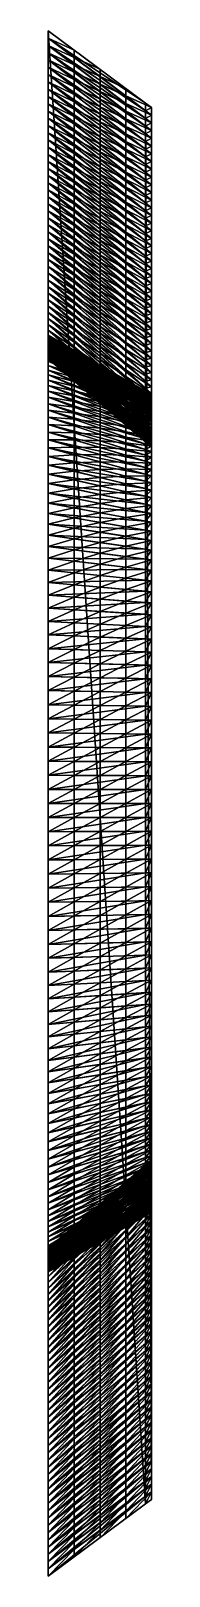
# Model space of a CAD drawing. Header units: metres. Extents: x -3 to 177, y -14 to 14.
# Drawn here: x 168.24 to 169.31, y -8.01 to 8.01 of the extents above; entities that cross this region are included whole.
import ezdxf

# ---------------------------------------------------------------- set-up
doc = ezdxf.new("R2010")
doc.units = ezdxf.units.M
doc.layers.add('FORE_PEAK', color=7, linetype='Continuous', true_color=0x74a6a7)
doc.layers.add('HULL', color=7, linetype='Continuous', true_color=0x528ba5)

msp = doc.modelspace()

# ---------------------------------------------------------------- linework, layer by layer
at = {"layer": 'FORE_PEAK'}
for points in [[(168.237, 7.932, 14.727), (168.237, 8.007, 14.853), (169.25, 7.26, 14.882)], [(168.237, 8.007, 14.853), (168.237, -8.007, 14.853), (169.25, -7.26, 14.882)], [(168.237, 8.007, 14.853), (169.25, -7.26, 14.882), (169.25, 7.26, 14.882)], [(168.237, 7.857, 14.602), (168.237, 7.932, 14.727), (169.25, 7.18, 14.763)], [(168.237, 7.932, 14.727), (169.25, 7.26, 14.882), (169.25, 7.18, 14.763)], [(168.237, 7.781, 14.477), (168.237, 7.857, 14.602), (169.25, 7.101, 14.643)], [(168.237, 7.857, 14.602), (169.25, 7.18, 14.763), (169.25, 7.101, 14.643)], [(168.237, 7.706, 14.352), (168.237, 7.781, 14.477), (169.25, 7.021, 14.523)], [(168.237, 7.781, 14.477), (169.25, 7.101, 14.643), (169.25, 7.021, 14.523)], [(168.237, 7.63, 14.227), (168.237, 7.706, 14.352), (169.25, 6.941, 14.403)], [(168.237, 7.706, 14.352), (169.25, 7.021, 14.523), (169.25, 6.941, 14.403)], [(168.237, 7.555, 14.101), (168.237, 7.63, 14.227), (169.25, 6.861, 14.284)], [(168.237, 7.63, 14.227), (169.25, 6.941, 14.403), (169.25, 6.861, 14.284)], [(168.237, 7.479, 13.976), (168.237, 7.555, 14.101), (169.25, 6.781, 14.164)], [(168.237, 7.555, 14.101), (169.25, 6.861, 14.284), (169.25, 6.781, 14.164)], [(168.237, 7.404, 13.851), (168.237, 7.479, 13.976), (169.25, 6.701, 14.044)], [(168.237, 7.479, 13.976), (169.25, 6.781, 14.164), (169.25, 6.701, 14.044)], [(168.237, 7.328, 13.726), (168.237, 7.404, 13.851), (169.25, 6.621, 13.924)], [(168.237, 7.404, 13.851), (169.25, 6.701, 14.044), (169.25, 6.621, 13.924)], [(168.237, 7.253, 13.6), (168.237, 7.328, 13.726), (169.25, 6.542, 13.805)], [(168.237, 7.328, 13.726), (169.25, 6.621, 13.924), (169.25, 6.542, 13.805)], [(168.237, 7.177, 13.475), (168.237, 7.253, 13.6), (169.25, 6.462, 13.685)], [(168.237, 7.253, 13.6), (169.25, 6.542, 13.805), (169.25, 6.462, 13.685)], [(169.25, 7.18, 14.763), (169.25, 7.26, 14.882), (169.312, 7.214, 14.884)], [(169.25, 7.26, 14.882), (169.25, -7.26, 14.882), (169.312, -7.214, 14.884)], [(169.25, 7.26, 14.882), (169.312, -7.214, 14.884), (169.312, 7.214, 14.884)], [(169.25, 7.18, 14.763), (169.312, 7.214, 14.884), (169.312, 7.134, 14.765)], [(168.237, 7.102, 13.35), (168.237, 7.177, 13.475), (169.25, 6.382, 13.565)], [(168.237, 7.177, 13.475), (169.25, 6.462, 13.685), (169.25, 6.382, 13.565)], [(168.237, 7.027, 13.224), (168.237, 7.102, 13.35), (169.25, 6.303, 13.445)], [(168.237, 7.102, 13.35), (169.25, 6.382, 13.565), (169.25, 6.303, 13.445)], [(169.25, 7.101, 14.643), (169.25, 7.18, 14.763), (169.312, 7.134, 14.765)], [(169.25, 7.101, 14.643), (169.312, 7.134, 14.765), (169.312, 7.054, 14.645)], [(169.25, 7.021, 14.523), (169.25, 7.101, 14.643), (169.312, 7.054, 14.645)], [(169.25, 7.021, 14.523), (169.312, 7.054, 14.645), (169.312, 6.974, 14.526)], [(168.237, 6.952, 13.099), (168.237, 7.027, 13.224), (169.25, 6.224, 13.325)], [(168.237, 7.027, 13.224), (169.25, 6.303, 13.445), (169.25, 6.224, 13.325)], [(168.237, 6.877, 12.973), (168.237, 6.952, 13.099), (169.25, 6.144, 13.205)], [(168.237, 6.952, 13.099), (169.25, 6.224, 13.325), (169.25, 6.144, 13.205)], [(169.25, 6.941, 14.403), (169.25, 7.021, 14.523), (169.312, 6.974, 14.526)], [(169.25, 6.941, 14.403), (169.312, 6.974, 14.526), (169.312, 6.894, 14.406)], [(169.25, 6.861, 14.284), (169.25, 6.941, 14.403), (169.312, 6.894, 14.406)], [(169.25, 6.861, 14.284), (169.312, 6.894, 14.406), (169.312, 6.814, 14.287)], [(168.237, 6.803, 12.847), (168.237, 6.877, 12.973), (169.25, 6.065, 13.084)], [(168.237, 6.877, 12.973), (169.25, 6.144, 13.205), (169.25, 6.065, 13.084)], [(168.237, 6.728, 12.722), (168.237, 6.803, 12.847), (169.25, 5.987, 12.964)], [(168.237, 6.803, 12.847), (169.25, 6.065, 13.084), (169.25, 5.987, 12.964)], [(168.237, 6.654, 12.595), (168.237, 6.728, 12.722), (169.25, 5.908, 12.844)], [(168.237, 6.728, 12.722), (169.25, 5.987, 12.964), (169.25, 5.908, 12.844)], [(169.25, 6.781, 14.164), (169.25, 6.861, 14.284), (169.312, 6.814, 14.287)], [(169.25, 6.781, 14.164), (169.312, 6.814, 14.287), (169.312, 6.733, 14.168)], [(169.25, 6.701, 14.044), (169.25, 6.781, 14.164), (169.312, 6.733, 14.168)], [(169.25, 6.701, 14.044), (169.312, 6.733, 14.168), (169.312, 6.653, 14.048)], [(168.237, 6.58, 12.469), (168.237, 6.654, 12.595), (169.25, 5.83, 12.723)], [(168.237, 6.654, 12.595), (169.25, 5.908, 12.844), (169.25, 5.83, 12.723)], [(168.237, 6.507, 12.343), (168.237, 6.58, 12.469), (169.25, 5.751, 12.602)], [(168.237, 6.58, 12.469), (169.25, 5.83, 12.723), (169.25, 5.751, 12.602)], [(169.25, 6.621, 13.924), (169.25, 6.701, 14.044), (169.312, 6.653, 14.048)], [(169.25, 6.621, 13.924), (169.312, 6.653, 14.048), (169.312, 6.573, 13.929)], [(169.25, 6.542, 13.805), (169.25, 6.621, 13.924), (169.312, 6.573, 13.929)], [(169.25, 6.542, 13.805), (169.312, 6.573, 13.929), (169.312, 6.493, 13.81)], [(168.237, 6.434, 12.216), (168.237, 6.507, 12.343), (169.25, 5.674, 12.481)], [(168.237, 6.507, 12.343), (169.25, 5.751, 12.602), (169.25, 5.674, 12.481)], [(168.237, 6.361, 12.09), (168.237, 6.434, 12.216), (169.25, 5.596, 12.36)], [(168.237, 6.434, 12.216), (169.25, 5.674, 12.481), (169.25, 5.596, 12.36)], [(169.25, 6.462, 13.685), (169.25, 6.542, 13.805), (169.312, 6.493, 13.81)], [(169.25, 6.462, 13.685), (169.312, 6.493, 13.81), (169.312, 6.413, 13.69)], [(169.25, 6.382, 13.565), (169.25, 6.462, 13.685), (169.312, 6.413, 13.69)], [(169.25, 6.382, 13.565), (169.312, 6.413, 13.69), (169.312, 6.333, 13.571)], [(168.237, 6.288, 11.963), (168.237, 6.361, 12.09), (169.25, 5.518, 12.239)], [(168.237, 6.361, 12.09), (169.25, 5.596, 12.36), (169.25, 5.518, 12.239)], [(168.237, 6.215, 11.836), (168.237, 6.288, 11.963), (169.25, 5.441, 12.117)], [(168.237, 6.288, 11.963), (169.25, 5.518, 12.239), (169.25, 5.441, 12.117)], [(169.25, 6.303, 13.445), (169.25, 6.382, 13.565), (169.312, 6.333, 13.571)], [(169.25, 6.303, 13.445), (169.312, 6.333, 13.571), (169.312, 6.253, 13.451)], [(169.25, 6.224, 13.325), (169.25, 6.303, 13.445), (169.312, 6.253, 13.451)], [(169.25, 6.224, 13.325), (169.312, 6.253, 13.451), (169.312, 6.174, 13.331)], [(168.237, 6.142, 11.709), (168.237, 6.215, 11.836), (169.25, 5.364, 11.996)], [(168.237, 6.215, 11.836), (169.25, 5.441, 12.117), (169.25, 5.364, 11.996)], [(168.237, 6.07, 11.582), (168.237, 6.142, 11.709), (169.25, 5.287, 11.874)], [(168.237, 6.142, 11.709), (169.25, 5.364, 11.996), (169.25, 5.287, 11.874)], [(169.25, 6.144, 13.205), (169.25, 6.224, 13.325), (169.312, 6.174, 13.331)], [(169.25, 6.144, 13.205), (169.312, 6.174, 13.331), (169.312, 6.094, 13.211)], [(169.25, 6.065, 13.084), (169.25, 6.144, 13.205), (169.312, 6.094, 13.211)], [(169.25, 6.065, 13.084), (169.312, 6.094, 13.211), (169.312, 6.015, 13.091)], [(168.237, 5.997, 11.455), (168.237, 6.07, 11.582), (169.25, 5.21, 11.753)], [(168.237, 6.07, 11.582), (169.25, 5.287, 11.874), (169.25, 5.21, 11.753)], [(168.237, 5.925, 11.328), (168.237, 5.997, 11.455), (169.25, 5.132, 11.631)], [(168.237, 5.997, 11.455), (169.25, 5.21, 11.753), (169.25, 5.132, 11.631)], [(169.25, 5.987, 12.964), (169.25, 6.065, 13.084), (169.312, 6.015, 13.091)], [(169.25, 5.987, 12.964), (169.312, 6.015, 13.091), (169.312, 5.936, 12.971)], [(169.25, 5.908, 12.844), (169.25, 5.987, 12.964), (169.312, 5.936, 12.971)], [(169.25, 5.908, 12.844), (169.312, 5.936, 12.971), (169.312, 5.857, 12.851)], [(168.237, 5.853, 11.201), (168.237, 5.925, 11.328), (169.25, 5.055, 11.51)], [(168.237, 5.925, 11.328), (169.25, 5.132, 11.631), (169.25, 5.055, 11.51)], [(168.237, 5.781, 11.074), (168.237, 5.853, 11.201), (169.25, 4.978, 11.388)], [(168.237, 5.853, 11.201), (169.25, 5.055, 11.51), (169.25, 4.978, 11.388)], [(168.237, 5.708, 10.947), (168.237, 5.781, 11.074), (169.25, 4.902, 11.267)], [(168.237, 5.781, 11.074), (169.25, 4.978, 11.388), (169.25, 4.902, 11.267)], [(169.25, 5.83, 12.723), (169.25, 5.908, 12.844), (169.312, 5.857, 12.851)], [(169.25, 5.83, 12.723), (169.312, 5.857, 12.851), (169.312, 5.779, 12.731)], [(169.25, 5.751, 12.602), (169.25, 5.83, 12.723), (169.312, 5.779, 12.731)], [(169.25, 5.751, 12.602), (169.312, 5.779, 12.731), (169.312, 5.7, 12.61)], [(168.237, 5.637, 10.82), (168.237, 5.708, 10.947), (169.25, 4.825, 11.145)], [(168.237, 5.708, 10.947), (169.25, 4.902, 11.267), (169.25, 4.825, 11.145)], [(168.237, 5.565, 10.692), (168.237, 5.637, 10.82), (169.25, 4.748, 11.023)], [(168.237, 5.637, 10.82), (169.25, 4.825, 11.145), (169.25, 4.748, 11.023)], [(169.25, 5.674, 12.481), (169.25, 5.751, 12.602), (169.312, 5.7, 12.61)], [(169.25, 5.674, 12.481), (169.312, 5.7, 12.61), (169.312, 5.622, 12.489)], [(169.25, 5.596, 12.36), (169.25, 5.674, 12.481), (169.312, 5.622, 12.489)], [(169.25, 5.596, 12.36), (169.312, 5.622, 12.489), (169.312, 5.544, 12.369)], [(168.237, 5.495, 10.564), (168.237, 5.565, 10.692), (169.25, 4.672, 10.901)], [(168.237, 5.565, 10.692), (169.25, 4.748, 11.023), (169.25, 4.672, 10.901)], [(168.237, 5.425, 10.436), (168.237, 5.495, 10.564), (169.25, 4.597, 10.778)], [(168.237, 5.495, 10.564), (169.25, 4.672, 10.901), (169.25, 4.597, 10.778)], [(169.25, 5.518, 12.239), (169.25, 5.596, 12.36), (169.312, 5.544, 12.369)], [(169.25, 5.518, 12.239), (169.312, 5.544, 12.369), (169.312, 5.466, 12.248)], [(169.25, 5.441, 12.117), (169.25, 5.518, 12.239), (169.312, 5.466, 12.248)], [(169.25, 5.441, 12.117), (169.312, 5.466, 12.248), (169.312, 5.389, 12.127)], [(168.237, 5.356, 10.307), (168.237, 5.425, 10.436), (169.25, 4.522, 10.655)], [(168.237, 5.425, 10.436), (169.25, 4.597, 10.778), (169.25, 4.522, 10.655)], [(168.237, 5.288, 10.177), (168.237, 5.356, 10.307), (169.25, 4.448, 10.532)], [(168.237, 5.356, 10.307), (169.25, 4.522, 10.655), (169.25, 4.448, 10.532)], [(168.237, 5.221, 10.047), (168.237, 5.288, 10.177), (169.25, 4.376, 10.407)], [(168.237, 5.288, 10.177), (169.25, 4.448, 10.532), (169.25, 4.376, 10.407)], [(169.25, 5.364, 11.996), (169.25, 5.441, 12.117), (169.312, 5.389, 12.127)], [(169.25, 5.364, 11.996), (169.312, 5.389, 12.127), (169.312, 5.311, 12.006)], [(169.25, 5.287, 11.874), (169.25, 5.364, 11.996), (169.312, 5.311, 12.006)], [(169.25, 5.287, 11.874), (169.312, 5.311, 12.006), (169.312, 5.234, 11.885)], [(169.25, 5.21, 11.753), (169.25, 5.287, 11.874), (169.312, 5.234, 11.885)], [(168.237, 5.155, 9.917), (168.237, 5.221, 10.047), (169.25, 4.306, 10.281)], [(168.237, 5.221, 10.047), (169.25, 4.376, 10.407), (169.25, 4.306, 10.281)], [(168.237, 5.09, 9.786), (168.237, 5.155, 9.917), (169.25, 4.237, 10.155)], [(168.237, 5.155, 9.917), (169.25, 4.306, 10.281), (169.25, 4.237, 10.155)], [(169.25, 5.21, 11.753), (169.312, 5.234, 11.885), (169.312, 5.156, 11.763)], [(169.25, 5.132, 11.631), (169.25, 5.21, 11.753), (169.312, 5.156, 11.763)], [(169.25, 5.132, 11.631), (169.312, 5.156, 11.763), (169.312, 5.079, 11.642)], [(169.25, 5.055, 11.51), (169.25, 5.132, 11.631), (169.312, 5.079, 11.642)], [(168.237, 5.026, 9.654), (168.237, 5.09, 9.786), (169.25, 4.171, 10.027)], [(168.237, 5.09, 9.786), (169.25, 4.237, 10.155), (169.25, 4.171, 10.027)], [(168.237, 4.965, 9.521), (168.237, 5.026, 9.654), (169.25, 4.106, 9.898)], [(168.237, 5.026, 9.654), (169.25, 4.171, 10.027), (169.25, 4.106, 9.898)], [(168.237, 4.905, 9.387), (168.237, 4.965, 9.521), (169.25, 4.046, 9.768)], [(168.237, 4.965, 9.521), (169.25, 4.106, 9.898), (169.25, 4.046, 9.768)], [(169.25, 5.055, 11.51), (169.312, 5.079, 11.642), (169.312, 5.002, 11.521)], [(169.25, 4.978, 11.388), (169.25, 5.055, 11.51), (169.312, 5.002, 11.521)], [(169.25, 4.978, 11.388), (169.312, 5.002, 11.521), (169.312, 4.924, 11.4)], [(169.25, 4.902, 11.267), (169.25, 4.978, 11.388), (169.312, 4.924, 11.4)], [(168.237, 4.85, 9.252), (168.237, 4.905, 9.387), (169.25, 3.987, 9.636)], [(168.237, 4.905, 9.387), (169.25, 4.046, 9.768), (169.25, 3.987, 9.636)], [(168.237, 4.851, 5.069), (168.237, 4.855, 5.215), (169.25, 4.267, 5.561)], [(168.237, 4.855, 5.215), (168.237, 4.855, 5.361), (169.25, 4.259, 5.705)], [(168.237, 4.855, 5.215), (169.25, 4.259, 5.705), (169.25, 4.267, 5.561)], [(168.237, 4.855, 5.361), (168.237, 4.852, 5.507), (169.25, 4.249, 5.849)], [(168.237, 4.855, 5.361), (169.25, 4.249, 5.849), (169.25, 4.259, 5.705)], [(168.237, 4.852, 5.507), (168.237, 4.847, 5.653), (169.25, 4.236, 5.992)], [(168.237, 4.852, 5.507), (169.25, 4.236, 5.992), (169.25, 4.249, 5.849)], [(168.237, 4.847, 4.922), (168.237, 4.851, 5.069), (169.25, 4.271, 5.418)], [(168.237, 4.851, 5.069), (169.25, 4.267, 5.561), (169.25, 4.271, 5.418)], [(168.237, 4.797, 9.116), (168.237, 4.85, 9.252), (169.25, 3.934, 9.502)], [(168.237, 4.85, 9.252), (169.25, 3.987, 9.636), (169.25, 3.934, 9.502)], [(168.237, 4.837, 4.777), (168.237, 4.847, 4.922), (169.25, 4.274, 5.274)], [(168.237, 4.847, 4.922), (169.25, 4.271, 5.418), (169.25, 4.274, 5.274)], [(168.237, 4.847, 5.653), (168.237, 4.839, 5.799), (169.25, 4.22, 6.135)], [(168.237, 4.847, 5.653), (169.25, 4.22, 6.135), (169.25, 4.236, 5.992)], [(168.237, 4.839, 5.799), (168.237, 4.83, 5.945), (169.25, 4.202, 6.277)], [(168.237, 4.839, 5.799), (169.25, 4.202, 6.277), (169.25, 4.22, 6.135)], [(168.237, 4.826, 4.631), (168.237, 4.837, 4.777), (169.25, 4.271, 5.13)], [(168.237, 4.837, 4.777), (169.25, 4.274, 5.274), (169.25, 4.271, 5.13)], [(168.237, 4.83, 5.945), (168.237, 4.817, 6.09), (169.25, 4.18, 6.419)], [(168.237, 4.83, 5.945), (169.25, 4.18, 6.419), (169.25, 4.202, 6.277)], [(168.237, 4.812, 4.485), (168.237, 4.826, 4.631), (169.25, 4.268, 4.986)], [(168.237, 4.826, 4.631), (169.25, 4.271, 5.13), (169.25, 4.268, 4.986)], [(168.237, 4.817, 6.09), (168.237, 4.804, 6.236), (169.25, 4.157, 6.561)], [(168.237, 4.817, 6.09), (169.25, 4.157, 6.561), (169.25, 4.18, 6.419)], [(168.237, 4.795, 4.34), (168.237, 4.812, 4.485), (169.25, 4.261, 4.842)], [(168.237, 4.812, 4.485), (169.25, 4.268, 4.986), (169.25, 4.261, 4.842)], [(169.25, 4.902, 11.267), (169.312, 4.924, 11.4), (169.312, 4.847, 11.278)], [(169.25, 4.825, 11.145), (169.25, 4.902, 11.267), (169.312, 4.847, 11.278)], [(169.25, 4.825, 11.145), (169.312, 4.847, 11.278), (169.312, 4.77, 11.157)], [(169.25, 4.748, 11.023), (169.25, 4.825, 11.145), (169.312, 4.77, 11.157)], [(168.237, 4.804, 6.236), (168.237, 4.789, 6.381), (169.25, 4.129, 6.702)], [(168.237, 4.804, 6.236), (169.25, 4.129, 6.702), (169.25, 4.157, 6.561)], [(168.237, 4.751, 8.977), (168.237, 4.797, 9.116), (169.25, 3.884, 9.367)], [(168.237, 4.797, 9.116), (169.25, 3.934, 9.502), (169.25, 3.884, 9.367)], [(168.237, 4.775, 4.195), (168.237, 4.795, 4.34), (169.25, 4.251, 4.699)], [(168.237, 4.795, 4.34), (169.25, 4.261, 4.842), (169.25, 4.251, 4.699)], [(168.237, 4.789, 6.381), (168.237, 4.772, 6.526), (169.25, 4.101, 6.843)], [(168.237, 4.789, 6.381), (169.25, 4.101, 6.843), (169.25, 4.129, 6.702)], [(168.237, 4.752, 4.051), (168.237, 4.775, 4.195), (169.25, 4.239, 4.556)], [(168.237, 4.775, 4.195), (169.25, 4.251, 4.699), (169.25, 4.239, 4.556)], [(168.237, 4.772, 6.526), (168.237, 4.754, 6.67), (169.25, 4.069, 6.983)], [(168.237, 4.772, 6.526), (169.25, 4.069, 6.983), (169.25, 4.101, 6.843)], [(168.237, 4.754, 6.67), (168.237, 4.735, 6.815), (169.25, 4.036, 7.122)], [(168.237, 4.754, 6.67), (169.25, 4.036, 7.122), (169.25, 4.069, 6.983)], [(168.237, 4.725, 3.907), (168.237, 4.752, 4.051), (169.25, 4.223, 4.413)], [(168.237, 4.752, 4.051), (169.25, 4.239, 4.556), (169.25, 4.223, 4.413)], [(168.237, 4.709, 8.837), (168.237, 4.751, 8.977), (169.25, 3.843, 9.229)], [(168.237, 4.751, 8.977), (169.25, 3.884, 9.367), (169.25, 3.843, 9.229)], [(168.237, 4.735, 6.815), (168.237, 4.716, 6.959), (169.25, 4, 7.261)], [(168.237, 4.735, 6.815), (169.25, 4, 7.261), (169.25, 4.036, 7.122)], [(168.237, 4.695, 3.764), (168.237, 4.725, 3.907), (169.25, 4.205, 4.27)], [(168.237, 4.725, 3.907), (169.25, 4.223, 4.413), (169.25, 4.205, 4.27)], [(168.237, 4.716, 6.959), (168.237, 4.696, 7.103), (169.25, 3.964, 7.399)], [(168.237, 4.716, 6.959), (169.25, 3.964, 7.399), (169.25, 4, 7.261)], [(168.237, 4.674, 8.695), (168.237, 4.709, 8.837), (169.25, 3.806, 9.09)], [(168.237, 4.709, 8.837), (169.25, 3.843, 9.229), (169.25, 3.806, 9.09)], [(168.237, 4.696, 7.103), (168.237, 4.676, 7.247), (169.25, 3.926, 7.537)], [(168.237, 4.696, 7.103), (169.25, 3.926, 7.537), (169.25, 3.964, 7.399)], [(168.237, 4.661, 3.623), (168.237, 4.695, 3.764), (169.25, 4.184, 4.128)], [(168.237, 4.695, 3.764), (169.25, 4.205, 4.27), (169.25, 4.184, 4.128)], [(168.237, 4.676, 7.247), (168.237, 4.657, 7.391), (169.25, 3.888, 7.675)], [(168.237, 4.676, 7.247), (169.25, 3.888, 7.675), (169.25, 3.926, 7.537)], [(168.237, 4.647, 8.551), (168.237, 4.674, 8.695), (169.25, 3.78, 8.949)], [(168.237, 4.674, 8.695), (169.25, 3.806, 9.09), (169.25, 3.78, 8.949)], [(168.237, 4.624, 3.481), (168.237, 4.661, 3.623), (169.25, 4.161, 3.986)], [(168.237, 4.661, 3.623), (169.25, 4.184, 4.128), (169.25, 4.161, 3.986)], [(168.237, 4.657, 7.391), (168.237, 4.641, 7.535), (169.25, 3.853, 7.813)], [(168.237, 4.657, 7.391), (169.25, 3.853, 7.813), (169.25, 3.888, 7.675)], [(168.237, 4.627, 8.407), (168.237, 4.647, 8.551), (169.25, 3.76, 8.807)], [(168.237, 4.647, 8.551), (169.25, 3.78, 8.949), (169.25, 3.76, 8.807)], [(169.25, 4.748, 11.023), (169.312, 4.77, 11.157), (169.312, 4.693, 11.036)], [(169.25, 4.672, 10.901), (169.25, 4.748, 11.023), (169.312, 4.693, 11.036)], [(169.25, 4.672, 10.901), (169.312, 4.693, 11.036), (169.312, 4.617, 10.914)], [(169.25, 4.597, 10.778), (169.25, 4.672, 10.901), (169.312, 4.617, 10.914)], [(168.237, 4.641, 7.535), (168.237, 4.627, 7.68), (169.25, 3.821, 7.953)], [(168.237, 4.641, 7.535), (169.25, 3.821, 7.953), (169.25, 3.853, 7.813)], [(168.237, 4.627, 7.68), (168.237, 4.616, 7.825), (169.25, 3.792, 8.092)], [(168.237, 4.627, 7.68), (169.25, 3.792, 8.092), (169.25, 3.821, 7.953)], [(168.237, 4.615, 8.261), (168.237, 4.627, 8.407), (169.25, 3.751, 8.663)], [(168.237, 4.627, 8.407), (169.25, 3.76, 8.807), (169.25, 3.751, 8.663)], [(168.237, 4.584, 3.341), (168.237, 4.624, 3.481), (169.25, 4.135, 3.844)], [(168.237, 4.624, 3.481), (169.25, 4.161, 3.986), (169.25, 4.135, 3.844)], [(168.237, 4.616, 7.825), (168.237, 4.61, 7.97), (169.25, 3.772, 8.234)], [(168.237, 4.616, 7.825), (169.25, 3.772, 8.234), (169.25, 3.792, 8.092)], [(168.237, 4.608, 8.116), (168.237, 4.615, 8.261), (169.25, 3.748, 8.52)], [(168.237, 4.615, 8.261), (169.25, 3.751, 8.663), (169.25, 3.748, 8.52)], [(168.237, 4.61, 7.97), (168.237, 4.608, 8.116), (169.25, 3.755, 8.376)], [(168.237, 4.61, 7.97), (169.25, 3.755, 8.376), (169.25, 3.772, 8.234)], [(168.237, 4.608, 8.116), (169.25, 3.748, 8.52), (169.25, 3.755, 8.376)], [(168.237, 4.541, 3.202), (168.237, 4.584, 3.341), (169.25, 4.106, 3.704)], [(168.237, 4.584, 3.341), (169.25, 4.135, 3.844), (169.25, 4.106, 3.704)], [(168.237, 4.492, 3.064), (168.237, 4.541, 3.202), (169.25, 4.076, 3.563)], [(168.237, 4.541, 3.202), (169.25, 4.106, 3.704), (169.25, 4.076, 3.563)], [(168.237, 4.443, 2.927), (168.237, 4.492, 3.064), (169.25, 4.041, 3.424)], [(168.237, 4.492, 3.064), (169.25, 4.076, 3.563), (169.25, 4.041, 3.424)], [(169.25, 4.597, 10.778), (169.312, 4.617, 10.914), (169.312, 4.541, 10.792)], [(169.25, 4.522, 10.655), (169.25, 4.597, 10.778), (169.312, 4.541, 10.792)], [(169.25, 4.522, 10.655), (169.312, 4.541, 10.792), (169.312, 4.466, 10.669)], [(169.25, 4.448, 10.532), (169.25, 4.522, 10.655), (169.312, 4.466, 10.669)], [(168.237, 4.388, 2.792), (168.237, 4.443, 2.927), (169.25, 4.005, 3.285)], [(168.237, 4.443, 2.927), (169.25, 4.041, 3.424), (169.25, 4.005, 3.285)], [(168.237, 4.332, 2.657), (168.237, 4.388, 2.792), (169.25, 3.965, 3.148)], [(168.237, 4.388, 2.792), (169.25, 4.005, 3.285), (169.25, 3.965, 3.148)], [(168.237, 4.272, 2.525), (168.237, 4.332, 2.657), (169.25, 3.923, 3.011)], [(168.237, 4.332, 2.657), (169.25, 3.965, 3.148), (169.25, 3.923, 3.011)], [(169.25, 4.448, 10.532), (169.312, 4.466, 10.669), (169.312, 4.392, 10.546)], [(169.25, 4.376, 10.407), (169.25, 4.448, 10.532), (169.312, 4.392, 10.546)], [(169.25, 4.376, 10.407), (169.312, 4.392, 10.546), (169.312, 4.32, 10.421)], [(169.25, 4.306, 10.281), (169.25, 4.376, 10.407), (169.312, 4.32, 10.421)], [(168.237, 4.21, 2.393), (168.237, 4.272, 2.525), (169.25, 3.877, 2.875)], [(168.237, 4.272, 2.525), (169.25, 3.923, 3.011), (169.25, 3.877, 2.875)], [(168.237, 4.143, 2.263), (168.237, 4.21, 2.393), (169.25, 3.83, 2.74)], [(168.237, 4.21, 2.393), (169.25, 3.877, 2.875), (169.25, 3.83, 2.74)], [(169.25, 4.306, 10.281), (169.312, 4.32, 10.421), (169.312, 4.25, 10.296)], [(169.25, 4.237, 10.155), (169.25, 4.306, 10.281), (169.312, 4.25, 10.296)], [(169.25, 4.271, 5.13), (169.25, 4.274, 5.274), (169.312, 4.238, 5.296)], [(169.25, 4.274, 5.274), (169.25, 4.271, 5.418), (169.312, 4.235, 5.439)], [(169.25, 4.274, 5.274), (169.312, 4.235, 5.439), (169.312, 4.238, 5.296)], [(169.25, 4.268, 4.986), (169.25, 4.271, 5.13), (169.312, 4.236, 5.152)], [(169.25, 4.271, 5.13), (169.312, 4.238, 5.296), (169.312, 4.236, 5.152)], [(169.25, 4.271, 5.418), (169.25, 4.267, 5.561), (169.312, 4.23, 5.583)], [(169.25, 4.271, 5.418), (169.312, 4.23, 5.583), (169.312, 4.235, 5.439)], [(169.25, 4.261, 4.842), (169.25, 4.268, 4.986), (169.312, 4.234, 5.008)], [(169.25, 4.268, 4.986), (169.312, 4.236, 5.152), (169.312, 4.234, 5.008)], [(169.25, 4.267, 5.561), (169.25, 4.259, 5.705), (169.312, 4.222, 5.726)], [(169.25, 4.267, 5.561), (169.312, 4.222, 5.726), (169.312, 4.23, 5.583)], [(169.25, 4.251, 4.699), (169.25, 4.261, 4.842), (169.312, 4.227, 4.864)], [(169.25, 4.261, 4.842), (169.312, 4.234, 5.008), (169.312, 4.227, 4.864)], [(169.25, 4.259, 5.705), (169.25, 4.249, 5.849), (169.312, 4.212, 5.87)], [(169.25, 4.259, 5.705), (169.312, 4.212, 5.87), (169.312, 4.222, 5.726)], [(169.25, 4.239, 4.556), (169.25, 4.251, 4.699), (169.312, 4.217, 4.721)], [(169.25, 4.251, 4.699), (169.312, 4.227, 4.864), (169.312, 4.217, 4.721)], [(169.25, 4.237, 10.155), (169.312, 4.25, 10.296), (169.312, 4.181, 10.17)], [(169.25, 4.249, 5.849), (169.25, 4.236, 5.992), (169.312, 4.198, 6.013)], [(169.25, 4.249, 5.849), (169.312, 4.198, 6.013), (169.312, 4.212, 5.87)], [(169.25, 4.223, 4.413), (169.25, 4.239, 4.556), (169.312, 4.205, 4.578)], [(169.25, 4.239, 4.556), (169.312, 4.217, 4.721), (169.312, 4.205, 4.578)], [(169.25, 4.171, 10.027), (169.25, 4.237, 10.155), (169.312, 4.181, 10.17)], [(169.25, 4.236, 5.992), (169.25, 4.22, 6.135), (169.312, 4.181, 6.155)], [(169.25, 4.236, 5.992), (169.312, 4.181, 6.155), (169.312, 4.198, 6.013)], [(169.25, 4.205, 4.27), (169.25, 4.223, 4.413), (169.312, 4.19, 4.435)], [(169.25, 4.223, 4.413), (169.312, 4.205, 4.578), (169.312, 4.19, 4.435)], [(169.25, 4.22, 6.135), (169.25, 4.202, 6.277), (169.312, 4.163, 6.298)], [(169.25, 4.22, 6.135), (169.312, 4.163, 6.298), (169.312, 4.181, 6.155)], [(169.25, 4.184, 4.128), (169.25, 4.205, 4.27), (169.312, 4.173, 4.292)], [(169.25, 4.205, 4.27), (169.312, 4.19, 4.435), (169.312, 4.173, 4.292)], [(169.25, 4.202, 6.277), (169.25, 4.18, 6.419), (169.312, 4.14, 6.44)], [(169.25, 4.202, 6.277), (169.312, 4.14, 6.44), (169.312, 4.163, 6.298)], [(169.25, 4.161, 3.986), (169.25, 4.184, 4.128), (169.312, 4.153, 4.15)], [(169.25, 4.184, 4.128), (169.312, 4.173, 4.292), (169.312, 4.153, 4.15)], [(169.25, 4.171, 10.027), (169.312, 4.181, 10.17), (169.312, 4.114, 10.042)], [(169.25, 4.18, 6.419), (169.25, 4.157, 6.561), (169.312, 4.116, 6.581)], [(169.25, 4.18, 6.419), (169.312, 4.116, 6.581), (169.312, 4.14, 6.44)], [(169.25, 4.106, 9.898), (169.25, 4.171, 10.027), (169.312, 4.114, 10.042)], [(168.237, 4.075, 2.135), (168.237, 4.143, 2.263), (169.25, 3.779, 2.606)], [(168.237, 4.143, 2.263), (169.25, 3.83, 2.74), (169.25, 3.779, 2.606)], [(168.237, 4.003, 2.008), (168.237, 4.075, 2.135), (169.25, 3.725, 2.473)], [(168.237, 4.075, 2.135), (169.25, 3.779, 2.606), (169.25, 3.725, 2.473)], [(169.25, 4.135, 3.844), (169.25, 4.161, 3.986), (169.312, 4.13, 4.008)], [(169.25, 4.161, 3.986), (169.312, 4.153, 4.15), (169.312, 4.13, 4.008)], [(169.25, 4.157, 6.561), (169.25, 4.129, 6.702), (169.312, 4.088, 6.722)], [(169.25, 4.157, 6.561), (169.312, 4.088, 6.722), (169.312, 4.116, 6.581)], [(169.25, 4.106, 3.704), (169.25, 4.135, 3.844), (169.312, 4.105, 3.867)], [(169.25, 4.135, 3.844), (169.312, 4.13, 4.008), (169.312, 4.105, 3.867)], [(169.25, 4.129, 6.702), (169.25, 4.101, 6.843), (169.312, 4.059, 6.862)], [(169.25, 4.129, 6.702), (169.312, 4.059, 6.862), (169.312, 4.088, 6.722)], [(169.25, 4.106, 9.898), (169.312, 4.114, 10.042), (169.312, 4.049, 9.914)], [(169.25, 4.076, 3.563), (169.25, 4.106, 3.704), (169.312, 4.077, 3.726)], [(169.25, 4.106, 3.704), (169.312, 4.105, 3.867), (169.312, 4.077, 3.726)], [(169.25, 4.046, 9.768), (169.25, 4.106, 9.898), (169.312, 4.049, 9.914)], [(169.25, 4.101, 6.843), (169.25, 4.069, 6.983), (169.312, 4.027, 7.002)], [(169.25, 4.101, 6.843), (169.312, 4.027, 7.002), (169.312, 4.059, 6.862)], [(169.25, 4.076, 3.563), (169.312, 4.077, 3.726), (169.312, 4.047, 3.586)], [(169.25, 4.041, 3.424), (169.25, 4.076, 3.563), (169.312, 4.047, 3.586)], [(169.25, 4.069, 6.983), (169.25, 4.036, 7.122), (169.312, 3.992, 7.141)], [(169.25, 4.069, 6.983), (169.312, 3.992, 7.141), (169.312, 4.027, 7.002)], [(169.25, 4.046, 9.768), (169.312, 4.049, 9.914), (169.312, 3.989, 9.783)], [(169.25, 4.041, 3.424), (169.312, 4.047, 3.586), (169.312, 4.013, 3.447)], [(169.25, 3.987, 9.636), (169.25, 4.046, 9.768), (169.312, 3.989, 9.783)], [(169.25, 4.005, 3.285), (169.25, 4.041, 3.424), (169.312, 4.013, 3.447)], [(169.25, 4.036, 7.122), (169.25, 4, 7.261), (169.312, 3.956, 7.279)], [(169.25, 4.036, 7.122), (169.312, 3.956, 7.279), (169.312, 3.992, 7.141)], [(169.25, 4.005, 3.285), (169.312, 4.013, 3.447), (169.312, 3.978, 3.308)], [(169.25, 3.965, 3.148), (169.25, 4.005, 3.285), (169.312, 3.978, 3.308)], [(168.237, 3.928, 1.884), (168.237, 4.003, 2.008), (169.25, 3.669, 2.341)], [(168.237, 4.003, 2.008), (169.25, 3.725, 2.473), (169.25, 3.669, 2.341)], [(168.237, 3.85, 1.76), (168.237, 3.928, 1.884), (169.25, 3.609, 2.211)], [(168.237, 3.928, 1.884), (169.25, 3.669, 2.341), (169.25, 3.609, 2.211)], [(168.237, 3.769, 1.64), (168.237, 3.85, 1.76), (169.25, 3.547, 2.082)], [(168.237, 3.85, 1.76), (169.25, 3.609, 2.211), (169.25, 3.547, 2.082)], [(169.25, 4, 7.261), (169.25, 3.964, 7.399), (169.312, 3.918, 7.417)], [(169.25, 4, 7.261), (169.312, 3.918, 7.417), (169.312, 3.956, 7.279)], [(169.25, 3.987, 9.636), (169.312, 3.989, 9.783), (169.312, 3.93, 9.652)], [(169.25, 3.934, 9.502), (169.25, 3.987, 9.636), (169.312, 3.93, 9.652)], [(169.25, 3.965, 3.148), (169.312, 3.978, 3.308), (169.312, 3.938, 3.17)], [(169.25, 3.923, 3.011), (169.25, 3.965, 3.148), (169.312, 3.938, 3.17)], [(169.25, 3.964, 7.399), (169.25, 3.926, 7.537), (169.312, 3.879, 7.555)], [(169.25, 3.964, 7.399), (169.312, 3.879, 7.555), (169.312, 3.918, 7.417)], [(169.25, 3.923, 3.011), (169.312, 3.938, 3.17), (169.312, 3.898, 3.032)], [(169.25, 3.884, 9.367), (169.25, 3.934, 9.502), (169.312, 3.878, 9.518)], [(169.25, 3.934, 9.502), (169.312, 3.93, 9.652), (169.312, 3.878, 9.518)], [(169.25, 3.926, 7.537), (169.25, 3.888, 7.675), (169.312, 3.84, 7.692)], [(169.25, 3.926, 7.537), (169.312, 3.84, 7.692), (169.312, 3.879, 7.555)], [(169.25, 3.877, 2.875), (169.25, 3.923, 3.011), (169.312, 3.898, 3.032)], [(169.25, 3.877, 2.875), (169.312, 3.898, 3.032), (169.312, 3.853, 2.896)], [(169.25, 3.888, 7.675), (169.25, 3.853, 7.813), (169.312, 3.804, 7.83)], [(169.25, 3.888, 7.675), (169.312, 3.804, 7.83), (169.312, 3.84, 7.692)], [(169.25, 3.843, 9.229), (169.25, 3.884, 9.367), (169.312, 3.827, 9.383)], [(169.25, 3.884, 9.367), (169.312, 3.878, 9.518), (169.312, 3.827, 9.383)], [(169.25, 3.83, 2.74), (169.25, 3.877, 2.875), (169.312, 3.853, 2.896)], [(169.25, 3.83, 2.74), (169.312, 3.853, 2.896), (169.312, 3.806, 2.761)], [(169.25, 3.853, 7.813), (169.25, 3.821, 7.953), (169.312, 3.772, 7.969)], [(169.25, 3.853, 7.813), (169.312, 3.772, 7.969), (169.312, 3.804, 7.83)], [(168.237, 3.685, 1.521), (168.237, 3.769, 1.64), (169.25, 3.481, 1.955)], [(168.237, 3.769, 1.64), (169.25, 3.547, 2.082), (169.25, 3.481, 1.955)], [(168.237, 3.598, 1.404), (168.237, 3.685, 1.521), (169.25, 3.412, 1.829)], [(168.237, 3.685, 1.521), (169.25, 3.481, 1.955), (169.25, 3.412, 1.829)], [(169.25, 3.806, 9.09), (169.25, 3.843, 9.229), (169.312, 3.787, 9.245)], [(169.25, 3.843, 9.229), (169.312, 3.827, 9.383), (169.312, 3.787, 9.245)], [(169.25, 3.779, 2.606), (169.25, 3.83, 2.74), (169.312, 3.806, 2.761)], [(169.25, 3.821, 7.953), (169.25, 3.792, 8.092), (169.312, 3.741, 8.109)], [(169.25, 3.821, 7.953), (169.312, 3.741, 8.109), (169.312, 3.772, 7.969)], [(169.25, 3.779, 2.606), (169.312, 3.806, 2.761), (169.312, 3.756, 2.627)], [(169.25, 3.78, 8.949), (169.25, 3.806, 9.09), (169.312, 3.75, 9.106)], [(169.25, 3.806, 9.09), (169.312, 3.787, 9.245), (169.312, 3.75, 9.106)], [(169.25, 3.792, 8.092), (169.25, 3.772, 8.234), (169.312, 3.72, 8.25)], [(169.25, 3.792, 8.092), (169.312, 3.72, 8.25), (169.312, 3.741, 8.109)], [(169.25, 3.76, 8.807), (169.25, 3.78, 8.949), (169.312, 3.724, 8.965)], [(169.25, 3.78, 8.949), (169.312, 3.75, 9.106), (169.312, 3.724, 8.965)], [(169.25, 3.725, 2.473), (169.25, 3.779, 2.606), (169.312, 3.756, 2.627)], [(169.25, 3.772, 8.234), (169.25, 3.755, 8.376), (169.312, 3.702, 8.393)], [(169.25, 3.772, 8.234), (169.312, 3.702, 8.393), (169.312, 3.72, 8.25)], [(169.25, 3.751, 8.663), (169.25, 3.76, 8.807), (169.312, 3.705, 8.822)], [(169.25, 3.76, 8.807), (169.312, 3.724, 8.965), (169.312, 3.705, 8.822)], [(169.25, 3.725, 2.473), (169.312, 3.756, 2.627), (169.312, 3.704, 2.494)], [(169.25, 3.755, 8.376), (169.25, 3.748, 8.52), (169.312, 3.694, 8.536)], [(169.25, 3.755, 8.376), (169.312, 3.694, 8.536), (169.312, 3.702, 8.393)], [(169.25, 3.748, 8.52), (169.25, 3.751, 8.663), (169.312, 3.697, 8.679)], [(169.25, 3.751, 8.663), (169.312, 3.705, 8.822), (169.312, 3.697, 8.679)], [(169.25, 3.748, 8.52), (169.312, 3.697, 8.679), (169.312, 3.694, 8.536)], [(169.25, 3.669, 2.341), (169.25, 3.725, 2.473), (169.312, 3.704, 2.494)], [(169.25, 3.669, 2.341), (169.312, 3.704, 2.494), (169.312, 3.648, 2.362)], [(168.237, 3.507, 1.29), (168.237, 3.598, 1.404), (169.25, 3.339, 1.706)], [(168.237, 3.598, 1.404), (169.25, 3.412, 1.829), (169.25, 3.339, 1.706)], [(169.25, 3.609, 2.211), (169.25, 3.669, 2.341), (169.312, 3.648, 2.362)], [(169.25, 3.609, 2.211), (169.312, 3.648, 2.362), (169.312, 3.589, 2.231)], [(169.25, 3.547, 2.082), (169.25, 3.609, 2.211), (169.312, 3.589, 2.231)], [(169.25, 3.547, 2.082), (169.312, 3.589, 2.231), (169.312, 3.528, 2.102)], [(169.25, 3.481, 1.955), (169.25, 3.547, 2.082), (169.312, 3.528, 2.102)], [(169.25, 3.481, 1.955), (169.312, 3.528, 2.102), (169.312, 3.463, 1.975)], [(168.237, 3.413, 1.179), (168.237, 3.507, 1.29), (169.25, 3.264, 1.584)], [(168.237, 3.507, 1.29), (169.25, 3.339, 1.706), (169.25, 3.264, 1.584)], [(168.237, 3.317, 1.071), (168.237, 3.413, 1.179), (169.25, 3.184, 1.465)], [(168.237, 3.413, 1.179), (169.25, 3.264, 1.584), (169.25, 3.184, 1.465)], [(169.25, 3.412, 1.829), (169.25, 3.481, 1.955), (169.312, 3.463, 1.975)], [(169.25, 3.412, 1.829), (169.312, 3.463, 1.975), (169.312, 3.396, 1.848)], [(169.25, 3.339, 1.706), (169.25, 3.412, 1.829), (169.312, 3.396, 1.848)], [(169.25, 3.339, 1.706), (169.312, 3.396, 1.848), (169.312, 3.323, 1.725)], [(168.237, 3.216, 0.965), (168.237, 3.317, 1.071), (169.25, 3.103, 1.348)], [(168.237, 3.317, 1.071), (169.25, 3.184, 1.465), (169.25, 3.103, 1.348)], [(168.237, 3.113, 0.863), (168.237, 3.216, 0.965), (169.25, 3.016, 1.234)], [(168.237, 3.216, 0.965), (169.25, 3.103, 1.348), (169.25, 3.016, 1.234)], [(169.25, 3.264, 1.584), (169.25, 3.339, 1.706), (169.312, 3.323, 1.725)], [(169.25, 3.264, 1.584), (169.312, 3.323, 1.725), (169.312, 3.249, 1.602)], [(169.25, 3.184, 1.465), (169.25, 3.264, 1.584), (169.312, 3.249, 1.602)], [(169.25, 3.184, 1.465), (169.312, 3.249, 1.602), (169.312, 3.17, 1.483)], [(168.237, 3.006, 0.764), (168.237, 3.113, 0.863), (169.25, 2.927, 1.122)], [(168.237, 3.113, 0.863), (169.25, 3.016, 1.234), (169.25, 2.927, 1.122)], [(169.25, 3.103, 1.348), (169.25, 3.184, 1.465), (169.312, 3.17, 1.483)], [(169.25, 3.103, 1.348), (169.312, 3.17, 1.483), (169.312, 3.089, 1.365)], [(169.25, 3.016, 1.234), (169.25, 3.103, 1.348), (169.312, 3.089, 1.365)], [(169.25, 3.016, 1.234), (169.312, 3.089, 1.365), (169.312, 3.004, 1.25)], [(168.237, 2.896, 0.669), (168.237, 3.006, 0.764), (169.25, 2.832, 1.014)], [(168.237, 3.006, 0.764), (169.25, 2.927, 1.122), (169.25, 2.832, 1.014)], [(168.237, 2.782, 0.579), (168.237, 2.896, 0.669), (169.25, 2.736, 0.908)], [(168.237, 2.896, 0.669), (169.25, 2.832, 1.014), (169.25, 2.736, 0.908)], [(169.25, 2.927, 1.122), (169.25, 3.016, 1.234), (169.312, 3.004, 1.25)], [(169.25, 2.927, 1.122), (169.312, 3.004, 1.25), (169.312, 2.915, 1.138)], [(169.25, 2.832, 1.014), (169.25, 2.927, 1.122), (169.312, 2.915, 1.138)], [(169.25, 2.832, 1.014), (169.312, 2.915, 1.138), (169.312, 2.822, 1.03)], [(168.237, 2.665, 0.492), (168.237, 2.782, 0.579), (169.25, 2.636, 0.806)], [(168.237, 2.782, 0.579), (169.25, 2.736, 0.908), (169.25, 2.636, 0.806)], [(169.25, 2.736, 0.908), (169.25, 2.832, 1.014), (169.312, 2.822, 1.03)], [(169.25, 2.736, 0.908), (169.312, 2.822, 1.03), (169.312, 2.726, 0.923)], [(169.25, 2.636, 0.806), (169.25, 2.736, 0.908), (169.312, 2.726, 0.923)], [(169.25, 2.636, 0.806), (169.312, 2.726, 0.923), (169.312, 2.627, 0.82)], [(168.237, 2.543, 0.413), (168.237, 2.665, 0.492), (169.25, 2.533, 0.707)], [(168.237, 2.665, 0.492), (169.25, 2.636, 0.806), (169.25, 2.533, 0.707)], [(169.25, 2.533, 0.707), (169.25, 2.636, 0.806), (169.312, 2.627, 0.82)], [(169.25, 2.533, 0.707), (169.312, 2.627, 0.82), (169.312, 2.525, 0.72)], [(168.237, 2.42, 0.337), (168.237, 2.543, 0.413), (169.25, 2.425, 0.613)], [(168.237, 2.543, 0.413), (169.25, 2.533, 0.707), (169.25, 2.425, 0.613)], [(168.237, 2.42, 0.337), (169.25, 2.425, 0.613), (169.25, 2.315, 0.523)], [(168.237, 2.291, 0.271), (168.237, 2.42, 0.337), (169.25, 2.315, 0.523)], [(169.25, 2.425, 0.613), (169.25, 2.533, 0.707), (169.312, 2.525, 0.72)], [(169.25, 2.425, 0.613), (169.312, 2.525, 0.72), (169.312, 2.418, 0.626)], [(169.25, 2.315, 0.523), (169.25, 2.425, 0.613), (169.312, 2.418, 0.626)], [(169.25, 2.315, 0.523), (169.312, 2.418, 0.626), (169.312, 2.309, 0.534)], [(168.237, 2.291, 0.271), (169.25, 2.315, 0.523), (169.25, 2.2, 0.439)], [(168.237, 2.159, 0.213), (168.237, 2.291, 0.271), (169.25, 2.2, 0.439)], [(169.25, 2.2, 0.439), (169.25, 2.315, 0.523), (169.312, 2.309, 0.534)], [(169.25, 2.2, 0.439), (169.312, 2.309, 0.534), (169.312, 2.194, 0.449)], [(168.237, 2.159, 0.213), (169.25, 2.2, 0.439), (169.25, 2.082, 0.359)], [(168.237, 2.025, 0.158), (168.237, 2.159, 0.213), (169.25, 2.082, 0.359)], [(168.237, 2.025, 0.158), (169.25, 2.082, 0.359), (169.25, 1.961, 0.285)], [(169.25, 2.082, 0.359), (169.25, 2.2, 0.439), (169.312, 2.194, 0.449)], [(169.25, 2.082, 0.359), (169.312, 2.194, 0.449), (169.312, 2.078, 0.368)], [(169.25, 1.961, 0.285), (169.25, 2.082, 0.359), (169.312, 2.078, 0.368)], [(168.237, 1.887, 0.115), (168.237, 2.025, 0.158), (169.25, 1.961, 0.285)], [(168.237, 1.887, 0.115), (169.25, 1.961, 0.285), (169.25, 1.835, 0.22)], [(169.25, 1.961, 0.285), (169.312, 2.078, 0.368), (169.312, 1.957, 0.293)], [(169.25, 1.835, 0.22), (169.25, 1.961, 0.285), (169.312, 1.957, 0.293)], [(169.25, 1.835, 0.22), (169.312, 1.957, 0.293), (169.312, 1.832, 0.226)], [(168.237, 1.747, 0.08), (168.237, 1.887, 0.115), (169.25, 1.835, 0.22)], [(168.237, 1.747, 0.08), (169.25, 1.835, 0.22), (169.25, 1.705, 0.162)], [(169.25, 1.705, 0.162), (169.25, 1.835, 0.22), (169.312, 1.832, 0.226)], [(169.25, 1.705, 0.162), (169.312, 1.832, 0.226), (169.312, 1.703, 0.167)], [(168.237, 1.604, 0.054), (168.237, 1.747, 0.08), (169.25, 1.705, 0.162)], [(168.237, 1.604, 0.054), (169.25, 1.705, 0.162), (169.25, 1.571, 0.115)], [(168.237, 1.461, 0.033), (168.237, 1.604, 0.054), (169.25, 1.571, 0.115)], [(169.25, 1.571, 0.115), (169.25, 1.705, 0.162), (169.312, 1.703, 0.167)], [(169.25, 1.571, 0.115), (169.312, 1.703, 0.167), (169.312, 1.569, 0.118)], [(168.237, 1.461, 0.033), (169.25, 1.571, 0.115), (169.25, 1.434, 0.075)], [(168.237, 1.316, 0.019), (168.237, 1.461, 0.033), (169.25, 1.434, 0.075)], [(169.25, 1.434, 0.075), (169.25, 1.571, 0.115), (169.312, 1.569, 0.118)], [(169.25, 1.434, 0.075), (169.312, 1.569, 0.118), (169.312, 1.432, 0.077)], [(168.237, 1.316, 0.019), (169.25, 1.434, 0.075), (169.25, 1.293, 0.047)], [(168.237, 1.17, 0.01), (168.237, 1.316, 0.019), (169.25, 1.293, 0.047)], [(168.237, 1.17, 0.01), (169.25, 1.293, 0.047), (169.25, 1.151, 0.026)], [(169.25, 1.293, 0.047), (169.25, 1.434, 0.075), (169.312, 1.432, 0.077)], [(169.25, 1.293, 0.047), (169.312, 1.432, 0.077), (169.312, 1.292, 0.048)], [(169.25, 1.151, 0.026), (169.25, 1.293, 0.047), (169.312, 1.292, 0.048)], [(169.25, 1.151, 0.026), (169.312, 1.292, 0.048), (169.312, 1.15, 0.027)], [(168.237, 1.024, 0.005), (168.237, 1.17, 0.01), (169.25, 1.151, 0.026)], [(168.237, 1.024, 0.005), (169.25, 1.151, 0.026), (169.25, 1.008, 0.013)], [(169.25, 1.008, 0.013), (169.25, 1.151, 0.026), (169.312, 1.15, 0.027)], [(169.25, 1.008, 0.013), (169.312, 1.15, 0.027), (169.312, 1.007, 0.014)], [(168.237, 0.878, 0.002), (168.237, 1.024, 0.005), (169.25, 1.008, 0.013)], [(168.237, 0.878, 0.002), (169.25, 1.008, 0.013), (169.25, 0.864, 0.007)], [(169.25, 0.864, 0.007), (169.25, 1.008, 0.013), (169.312, 1.007, 0.014)], [(169.25, 0.864, 0.007), (169.312, 1.007, 0.014), (169.312, 0.863, 0.007)], [(168.237, 0.732, 0.001), (168.237, 0.878, 0.002), (169.25, 0.864, 0.007)], [(168.237, 0.732, 0.001), (169.25, 0.864, 0.007), (169.25, 0.72, 0.003)], [(169.25, 0.72, 0.003), (169.25, 0.864, 0.007), (169.312, 0.863, 0.007)], [(169.25, 0.72, 0.003), (169.312, 0.863, 0.007), (169.312, 0.719, 0.003)], [(168.237, 0.585, 0), (168.237, 0.732, 0.001), (169.25, 0.72, 0.003)], [(168.237, 0.585, 0), (169.25, 0.72, 0.003), (169.25, 0.576, 0.001)], [(169.25, 0.576, 0.001), (169.25, 0.72, 0.003), (169.312, 0.719, 0.003)], [(169.25, 0.576, 0.001), (169.312, 0.719, 0.003), (169.312, 0.576, 0.001)], [(168.237, 0.439, 0), (168.237, 0.585, 0), (169.25, 0.576, 0.001)], [(168.237, 0.439, 0), (169.25, 0.576, 0.001), (169.25, 0.432, 0)], [(169.25, 0.432, 0), (169.25, 0.576, 0.001), (169.312, 0.576, 0.001)], [(169.25, 0.432, 0), (169.312, 0.576, 0.001), (169.312, 0.432, 0)], [(168.237, 0.293), (168.237, 0.439, 0), (169.25, 0.432, 0)], [(168.237, 0.293), (169.25, 0.432, 0), (169.25, 0.288)], [(169.25, 0.288), (169.25, 0.432, 0), (169.312, 0.432, 0)], [(169.25, 0.288), (169.312, 0.432, 0), (169.312, 0.288)], [(168.237, 0.146), (168.237, 0.293), (169.25, 0.288)], [(168.237, 0.146), (169.25, 0.288), (169.25, 0.144)], [(169.25, 0.144), (169.25, 0.288), (169.312, 0.288)], [(169.25, 0.144), (169.312, 0.288), (169.312, 0.144)], [(168.237, 0), (168.237, 0.146), (169.25, 0.144)], [(168.237, 0), (169.25, 0.144), (169.25, 0)], [(168.237, -0.146), (168.237, 0), (169.25, 0)], [(168.237, -0.146), (169.25, 0), (169.25, -0.144)], [(169.25, 0), (169.25, 0.144), (169.312, 0.144)], [(169.25, 0), (169.312, 0.144), (169.312, 0)], [(169.25, -0.144), (169.25, 0), (169.312, 0)], [(169.25, -0.144), (169.312, 0), (169.312, -0.144)], [(168.237, -0.293), (168.237, -0.146), (169.25, -0.144)], [(168.237, -0.293), (169.25, -0.144), (169.25, -0.288)], [(169.25, -0.288), (169.25, -0.144), (169.312, -0.144)], [(169.25, -0.288), (169.312, -0.144), (169.312, -0.288)], [(168.237, -0.439, 0), (168.237, -0.293), (169.25, -0.288)], [(168.237, -0.439, 0), (169.25, -0.288), (169.25, -0.432, 0)], [(169.25, -0.432, 0), (169.25, -0.288), (169.312, -0.288)], [(169.25, -0.432, 0), (169.312, -0.288), (169.312, -0.432, 0)], [(168.237, -0.585, 0), (168.237, -0.439, 0), (169.25, -0.432, 0)], [(168.237, -0.585, 0), (169.25, -0.432, 0), (169.25, -0.576, 0.001)], [(169.25, -0.576, 0.001), (169.25, -0.432, 0), (169.312, -0.432, 0)], [(169.25, -0.576, 0.001), (169.312, -0.432, 0), (169.312, -0.576, 0.001)], [(168.237, -0.732, 0.001), (168.237, -0.585, 0), (169.25, -0.576, 0.001)], [(168.237, -0.732, 0.001), (169.25, -0.576, 0.001), (169.25, -0.72, 0.003)], [(169.25, -0.72, 0.003), (169.25, -0.576, 0.001), (169.312, -0.576, 0.001)], [(169.25, -0.72, 0.003), (169.312, -0.576, 0.001), (169.312, -0.719, 0.003)], [(168.237, -0.878, 0.002), (168.237, -0.732, 0.001), (169.25, -0.72, 0.003)], [(168.237, -0.878, 0.002), (169.25, -0.72, 0.003), (169.25, -0.864, 0.007)], [(169.25, -0.864, 0.007), (169.25, -0.72, 0.003), (169.312, -0.719, 0.003)], [(169.25, -0.864, 0.007), (169.312, -0.719, 0.003), (169.312, -0.863, 0.007)], [(168.237, -1.024, 0.005), (168.237, -0.878, 0.002), (169.25, -0.864, 0.007)], [(168.237, -1.024, 0.005), (169.25, -0.864, 0.007), (169.25, -1.008, 0.013)], [(169.25, -1.008, 0.013), (169.25, -0.864, 0.007), (169.312, -0.863, 0.007)], [(169.25, -1.008, 0.013), (169.312, -0.863, 0.007), (169.312, -1.007, 0.014)], [(168.237, -1.17, 0.01), (168.237, -1.024, 0.005), (169.25, -1.008, 0.013)], [(168.237, -1.17, 0.01), (169.25, -1.008, 0.013), (169.25, -1.151, 0.026)], [(169.25, -1.151, 0.026), (169.25, -1.008, 0.013), (169.312, -1.007, 0.014)], [(169.25, -1.151, 0.026), (169.312, -1.007, 0.014), (169.312, -1.15, 0.027)], [(168.237, -1.316, 0.019), (168.237, -1.17, 0.01), (169.25, -1.151, 0.026)], [(168.237, -1.316, 0.019), (169.25, -1.151, 0.026), (169.25, -1.293, 0.047)], [(169.25, -1.293, 0.047), (169.25, -1.151, 0.026), (169.312, -1.15, 0.027)], [(169.25, -1.293, 0.047), (169.312, -1.15, 0.027), (169.312, -1.292, 0.048)], [(168.237, -1.461, 0.033), (168.237, -1.316, 0.019), (169.25, -1.293, 0.047)], [(168.237, -1.461, 0.033), (169.25, -1.293, 0.047), (169.25, -1.434, 0.075)], [(168.237, -1.604, 0.054), (168.237, -1.461, 0.033), (169.25, -1.434, 0.075)], [(168.237, -1.604, 0.054), (169.25, -1.434, 0.075), (169.25, -1.571, 0.115)], [(169.25, -1.434, 0.075), (169.25, -1.293, 0.047), (169.312, -1.292, 0.048)], [(169.25, -1.434, 0.075), (169.312, -1.292, 0.048), (169.312, -1.432, 0.077)], [(169.25, -1.571, 0.115), (169.25, -1.434, 0.075), (169.312, -1.432, 0.077)], [(169.25, -1.571, 0.115), (169.312, -1.432, 0.077), (169.312, -1.569, 0.118)], [(168.237, -1.747, 0.08), (168.237, -1.604, 0.054), (169.25, -1.571, 0.115)], [(168.237, -1.747, 0.08), (169.25, -1.571, 0.115), (169.25, -1.705, 0.162)], [(169.25, -1.705, 0.162), (169.25, -1.571, 0.115), (169.312, -1.569, 0.118)], [(169.25, -1.705, 0.162), (169.312, -1.569, 0.118), (169.312, -1.703, 0.167)], [(168.237, -1.887, 0.115), (168.237, -1.747, 0.08), (169.25, -1.705, 0.162)], [(168.237, -1.887, 0.115), (169.25, -1.705, 0.162), (169.25, -1.835, 0.22)], [(169.25, -1.835, 0.22), (169.25, -1.705, 0.162), (169.312, -1.703, 0.167)], [(169.25, -1.835, 0.22), (169.312, -1.703, 0.167), (169.312, -1.832, 0.226)], [(168.237, -2.025, 0.158), (168.237, -1.887, 0.115), (169.25, -1.835, 0.22)], [(168.237, -2.025, 0.158), (169.25, -1.835, 0.22), (169.25, -1.961, 0.285)], [(169.25, -1.961, 0.285), (169.25, -1.835, 0.22), (169.312, -1.832, 0.226)], [(169.25, -1.961, 0.285), (169.312, -1.832, 0.226), (169.312, -1.957, 0.293)], [(168.237, -2.159, 0.213), (168.237, -2.025, 0.158), (169.25, -1.961, 0.285)], [(168.237, -2.159, 0.213), (169.25, -1.961, 0.285), (169.25, -2.082, 0.359)], [(169.25, -2.082, 0.359), (169.25, -1.961, 0.285), (169.312, -1.957, 0.293)], [(169.25, -2.082, 0.359), (169.312, -1.957, 0.293), (169.312, -2.078, 0.368)], [(169.25, -2.2, 0.439), (169.25, -2.082, 0.359), (169.312, -2.078, 0.368)], [(169.25, -2.2, 0.439), (169.312, -2.078, 0.368), (169.312, -2.194, 0.449)], [(168.237, -2.291, 0.271), (168.237, -2.159, 0.213), (169.25, -2.082, 0.359)], [(168.237, -2.291, 0.271), (169.25, -2.082, 0.359), (169.25, -2.2, 0.439)], [(168.237, -2.42, 0.337), (168.237, -2.291, 0.271), (169.25, -2.2, 0.439)], [(168.237, -2.42, 0.337), (169.25, -2.2, 0.439), (169.25, -2.315, 0.523)], [(169.25, -2.315, 0.523), (169.25, -2.2, 0.439), (169.312, -2.194, 0.449)], [(169.25, -2.315, 0.523), (169.312, -2.194, 0.449), (169.312, -2.309, 0.534)], [(168.237, -2.543, 0.413), (168.237, -2.42, 0.337), (169.25, -2.315, 0.523)], [(168.237, -2.543, 0.413), (169.25, -2.315, 0.523), (169.25, -2.425, 0.613)], [(169.25, -2.425, 0.613), (169.25, -2.315, 0.523), (169.312, -2.309, 0.534)], [(169.25, -2.425, 0.613), (169.312, -2.309, 0.534), (169.312, -2.418, 0.626)], [(168.237, -2.665, 0.492), (168.237, -2.543, 0.413), (169.25, -2.425, 0.613)], [(168.237, -2.665, 0.492), (169.25, -2.425, 0.613), (169.25, -2.533, 0.707)], [(168.237, -2.782, 0.579), (168.237, -2.665, 0.492), (169.25, -2.533, 0.707)], [(168.237, -2.782, 0.579), (169.25, -2.533, 0.707), (169.25, -2.636, 0.806)], [(169.25, -2.533, 0.707), (169.25, -2.425, 0.613), (169.312, -2.418, 0.626)], [(169.25, -2.533, 0.707), (169.312, -2.418, 0.626), (169.312, -2.525, 0.72)], [(169.25, -2.636, 0.806), (169.25, -2.533, 0.707), (169.312, -2.525, 0.72)], [(169.25, -2.636, 0.806), (169.312, -2.525, 0.72), (169.312, -2.627, 0.82)], [(168.237, -2.896, 0.669), (168.237, -2.782, 0.579), (169.25, -2.636, 0.806)], [(168.237, -2.896, 0.669), (169.25, -2.636, 0.806), (169.25, -2.736, 0.908)], [(169.25, -2.736, 0.908), (169.25, -2.636, 0.806), (169.312, -2.627, 0.82)], [(169.25, -2.736, 0.908), (169.312, -2.627, 0.82), (169.312, -2.726, 0.923)], [(168.237, -3.006, 0.764), (168.237, -2.896, 0.669), (169.25, -2.736, 0.908)], [(168.237, -3.006, 0.764), (169.25, -2.736, 0.908), (169.25, -2.832, 1.014)], [(168.237, -3.113, 0.863), (168.237, -3.006, 0.764), (169.25, -2.832, 1.014)], [(168.237, -3.113, 0.863), (169.25, -2.832, 1.014), (169.25, -2.927, 1.122)], [(169.25, -2.832, 1.014), (169.25, -2.736, 0.908), (169.312, -2.726, 0.923)], [(169.25, -2.832, 1.014), (169.312, -2.726, 0.923), (169.312, -2.822, 1.03)], [(169.25, -2.927, 1.122), (169.25, -2.832, 1.014), (169.312, -2.822, 1.03)], [(169.25, -2.927, 1.122), (169.312, -2.822, 1.03), (169.312, -2.915, 1.138)], [(168.237, -3.216, 0.965), (168.237, -3.113, 0.863), (169.25, -2.927, 1.122)], [(168.237, -3.216, 0.965), (169.25, -2.927, 1.122), (169.25, -3.016, 1.234)], [(168.237, -3.317, 1.071), (168.237, -3.216, 0.965), (169.25, -3.016, 1.234)], [(168.237, -3.317, 1.071), (169.25, -3.016, 1.234), (169.25, -3.103, 1.348)], [(169.25, -3.016, 1.234), (169.25, -2.927, 1.122), (169.312, -2.915, 1.138)], [(169.25, -3.016, 1.234), (169.312, -2.915, 1.138), (169.312, -3.004, 1.25)], [(169.25, -3.103, 1.348), (169.25, -3.016, 1.234), (169.312, -3.004, 1.25)], [(169.25, -3.103, 1.348), (169.312, -3.004, 1.25), (169.312, -3.089, 1.365)], [(168.237, -3.413, 1.179), (168.237, -3.317, 1.071), (169.25, -3.103, 1.348)], [(168.237, -3.413, 1.179), (169.25, -3.103, 1.348), (169.25, -3.184, 1.465)], [(168.237, -3.507, 1.29), (168.237, -3.413, 1.179), (169.25, -3.184, 1.465)], [(168.237, -3.507, 1.29), (169.25, -3.184, 1.465), (169.25, -3.264, 1.584)], [(169.25, -3.184, 1.465), (169.25, -3.103, 1.348), (169.312, -3.089, 1.365)], [(169.25, -3.184, 1.465), (169.312, -3.089, 1.365), (169.312, -3.17, 1.483)], [(169.25, -3.264, 1.584), (169.25, -3.184, 1.465), (169.312, -3.17, 1.483)], [(169.25, -3.264, 1.584), (169.312, -3.17, 1.483), (169.312, -3.249, 1.602)], [(168.237, -3.598, 1.404), (168.237, -3.507, 1.29), (169.25, -3.264, 1.584)], [(168.237, -3.598, 1.404), (169.25, -3.264, 1.584), (169.25, -3.339, 1.706)], [(168.237, -3.685, 1.521), (168.237, -3.598, 1.404), (169.25, -3.339, 1.706)], [(168.237, -3.685, 1.521), (169.25, -3.339, 1.706), (169.25, -3.412, 1.829)], [(169.25, -3.339, 1.706), (169.25, -3.264, 1.584), (169.312, -3.249, 1.602)], [(169.25, -3.339, 1.706), (169.312, -3.249, 1.602), (169.312, -3.323, 1.725)], [(169.25, -3.412, 1.829), (169.25, -3.339, 1.706), (169.312, -3.323, 1.725)], [(169.25, -3.412, 1.829), (169.312, -3.323, 1.725), (169.312, -3.396, 1.848)], [(168.237, -3.769, 1.64), (168.237, -3.685, 1.521), (169.25, -3.412, 1.829)], [(168.237, -3.769, 1.64), (169.25, -3.412, 1.829), (169.25, -3.481, 1.955)], [(168.237, -3.85, 1.76), (168.237, -3.769, 1.64), (169.25, -3.481, 1.955)], [(168.237, -3.85, 1.76), (169.25, -3.481, 1.955), (169.25, -3.547, 2.082)], [(169.25, -3.481, 1.955), (169.25, -3.412, 1.829), (169.312, -3.396, 1.848)], [(169.25, -3.481, 1.955), (169.312, -3.396, 1.848), (169.312, -3.463, 1.975)], [(169.25, -3.547, 2.082), (169.25, -3.481, 1.955), (169.312, -3.463, 1.975)], [(169.25, -3.547, 2.082), (169.312, -3.463, 1.975), (169.312, -3.528, 2.102)], [(168.237, -3.928, 1.884), (168.237, -3.85, 1.76), (169.25, -3.547, 2.082)], [(168.237, -3.928, 1.884), (169.25, -3.547, 2.082), (169.25, -3.609, 2.211)], [(168.237, -4.003, 2.008), (168.237, -3.928, 1.884), (169.25, -3.609, 2.211)], [(168.237, -4.003, 2.008), (169.25, -3.609, 2.211), (169.25, -3.669, 2.341)], [(168.237, -4.075, 2.135), (168.237, -4.003, 2.008), (169.25, -3.669, 2.341)], [(168.237, -4.075, 2.135), (169.25, -3.669, 2.341), (169.25, -3.725, 2.473)], [(169.25, -3.609, 2.211), (169.25, -3.547, 2.082), (169.312, -3.528, 2.102)], [(169.25, -3.609, 2.211), (169.312, -3.528, 2.102), (169.312, -3.589, 2.231)], [(169.25, -3.669, 2.341), (169.25, -3.609, 2.211), (169.312, -3.589, 2.231)], [(169.25, -3.669, 2.341), (169.312, -3.589, 2.231), (169.312, -3.648, 2.362)], [(169.25, -3.725, 2.473), (169.25, -3.669, 2.341), (169.312, -3.648, 2.362)], [(169.25, -3.725, 2.473), (169.312, -3.648, 2.362), (169.312, -3.704, 2.494)], [(168.237, -4.143, 2.263), (168.237, -4.075, 2.135), (169.25, -3.725, 2.473)], [(168.237, -4.143, 2.263), (169.25, -3.725, 2.473), (169.25, -3.779, 2.606)], [(168.237, -4.627, 8.407), (168.237, -4.615, 8.261), (169.25, -3.748, 8.52)], [(168.237, -4.627, 8.407), (169.25, -3.748, 8.52), (169.25, -3.751, 8.663)], [(168.237, -4.615, 8.261), (169.25, -3.755, 8.376), (169.25, -3.748, 8.52)], [(168.237, -4.647, 8.551), (168.237, -4.627, 8.407), (169.25, -3.751, 8.663)], [(168.237, -4.647, 8.551), (169.25, -3.751, 8.663), (169.25, -3.76, 8.807)], [(168.237, -4.615, 8.261), (168.237, -4.608, 8.116), (169.25, -3.755, 8.376)], [(168.237, -4.608, 8.116), (169.25, -3.772, 8.234), (169.25, -3.755, 8.376)], [(168.237, -4.674, 8.695), (168.237, -4.647, 8.551), (169.25, -3.76, 8.807)], [(168.237, -4.674, 8.695), (169.25, -3.76, 8.807), (169.25, -3.78, 8.949)], [(168.237, -4.608, 8.116), (168.237, -4.61, 7.97), (169.25, -3.772, 8.234)], [(168.237, -4.61, 7.97), (169.25, -3.792, 8.092), (169.25, -3.772, 8.234)], [(168.237, -4.21, 2.393), (168.237, -4.143, 2.263), (169.25, -3.779, 2.606)], [(168.237, -4.21, 2.393), (169.25, -3.779, 2.606), (169.25, -3.83, 2.74)], [(168.237, -4.709, 8.837), (168.237, -4.674, 8.695), (169.25, -3.78, 8.949)], [(168.237, -4.709, 8.837), (169.25, -3.78, 8.949), (169.25, -3.806, 9.09)], [(168.237, -4.61, 7.97), (168.237, -4.616, 7.825), (169.25, -3.792, 8.092)], [(168.237, -4.616, 7.825), (169.25, -3.821, 7.953), (169.25, -3.792, 8.092)], [(168.237, -4.751, 8.977), (168.237, -4.709, 8.837), (169.25, -3.806, 9.09)], [(168.237, -4.751, 8.977), (169.25, -3.806, 9.09), (169.25, -3.843, 9.229)], [(168.237, -4.616, 7.825), (168.237, -4.627, 7.68), (169.25, -3.821, 7.953)], [(168.237, -4.627, 7.68), (169.25, -3.853, 7.813), (169.25, -3.821, 7.953)], [(168.237, -4.272, 2.525), (168.237, -4.21, 2.393), (169.25, -3.83, 2.74)], [(168.237, -4.272, 2.525), (169.25, -3.83, 2.74), (169.25, -3.877, 2.875)], [(168.237, -4.797, 9.116), (168.237, -4.751, 8.977), (169.25, -3.843, 9.229)], [(168.237, -4.797, 9.116), (169.25, -3.843, 9.229), (169.25, -3.884, 9.367)], [(169.25, -3.751, 8.663), (169.25, -3.748, 8.52), (169.312, -3.694, 8.536)], [(169.25, -3.751, 8.663), (169.312, -3.694, 8.536), (169.312, -3.697, 8.679)], [(169.25, -3.748, 8.52), (169.312, -3.702, 8.393), (169.312, -3.694, 8.536)], [(169.25, -3.76, 8.807), (169.25, -3.751, 8.663), (169.312, -3.697, 8.679)], [(169.25, -3.76, 8.807), (169.312, -3.697, 8.679), (169.312, -3.705, 8.822)], [(169.25, -3.748, 8.52), (169.25, -3.755, 8.376), (169.312, -3.702, 8.393)], [(169.25, -3.755, 8.376), (169.312, -3.72, 8.25), (169.312, -3.702, 8.393)], [(169.25, -3.779, 2.606), (169.25, -3.725, 2.473), (169.312, -3.704, 2.494)], [(169.25, -3.779, 2.606), (169.312, -3.704, 2.494), (169.312, -3.756, 2.627)], [(169.25, -3.78, 8.949), (169.25, -3.76, 8.807), (169.312, -3.705, 8.822)], [(169.25, -3.78, 8.949), (169.312, -3.705, 8.822), (169.312, -3.724, 8.965)], [(169.25, -3.755, 8.376), (169.25, -3.772, 8.234), (169.312, -3.72, 8.25)], [(169.25, -3.772, 8.234), (169.312, -3.741, 8.109), (169.312, -3.72, 8.25)], [(169.25, -3.806, 9.09), (169.25, -3.78, 8.949), (169.312, -3.724, 8.965)], [(169.25, -3.806, 9.09), (169.312, -3.724, 8.965), (169.312, -3.75, 9.106)], [(169.25, -3.772, 8.234), (169.25, -3.792, 8.092), (169.312, -3.741, 8.109)], [(169.25, -3.792, 8.092), (169.312, -3.772, 7.969), (169.312, -3.741, 8.109)], [(169.25, -3.843, 9.229), (169.25, -3.806, 9.09), (169.312, -3.75, 9.106)], [(169.25, -3.843, 9.229), (169.312, -3.75, 9.106), (169.312, -3.787, 9.245)], [(169.25, -3.83, 2.74), (169.25, -3.779, 2.606), (169.312, -3.756, 2.627)], [(169.25, -3.83, 2.74), (169.312, -3.756, 2.627), (169.312, -3.806, 2.761)], [(169.25, -3.792, 8.092), (169.25, -3.821, 7.953), (169.312, -3.772, 7.969)], [(169.25, -3.821, 7.953), (169.312, -3.804, 7.83), (169.312, -3.772, 7.969)], [(169.25, -3.884, 9.367), (169.25, -3.843, 9.229), (169.312, -3.787, 9.245)], [(169.25, -3.884, 9.367), (169.312, -3.787, 9.245), (169.312, -3.827, 9.383)], [(169.25, -3.821, 7.953), (169.25, -3.853, 7.813), (169.312, -3.804, 7.83)], [(169.25, -3.853, 7.813), (169.312, -3.84, 7.692), (169.312, -3.804, 7.83)], [(169.25, -3.877, 2.875), (169.25, -3.83, 2.74), (169.312, -3.806, 2.761)], [(169.25, -3.877, 2.875), (169.312, -3.806, 2.761), (169.312, -3.853, 2.896)], [(169.25, -3.934, 9.502), (169.25, -3.884, 9.367), (169.312, -3.827, 9.383)], [(169.25, -3.934, 9.502), (169.312, -3.827, 9.383), (169.312, -3.878, 9.518)], [(169.25, -3.853, 7.813), (169.25, -3.888, 7.675), (169.312, -3.84, 7.692)], [(169.25, -3.888, 7.675), (169.312, -3.879, 7.555), (169.312, -3.84, 7.692)], [(168.237, -4.627, 7.68), (168.237, -4.641, 7.535), (169.25, -3.853, 7.813)], [(168.237, -4.641, 7.535), (169.25, -3.888, 7.675), (169.25, -3.853, 7.813)], [(168.237, -4.332, 2.657), (168.237, -4.272, 2.525), (169.25, -3.877, 2.875)], [(168.237, -4.332, 2.657), (169.25, -3.877, 2.875), (169.25, -3.923, 3.011)], [(168.237, -4.85, 9.252), (168.237, -4.797, 9.116), (169.25, -3.884, 9.367)], [(168.237, -4.85, 9.252), (169.25, -3.884, 9.367), (169.25, -3.934, 9.502)], [(168.237, -4.641, 7.535), (168.237, -4.657, 7.391), (169.25, -3.888, 7.675)], [(168.237, -4.657, 7.391), (169.25, -3.926, 7.537), (169.25, -3.888, 7.675)], [(168.237, -4.388, 2.792), (168.237, -4.332, 2.657), (169.25, -3.923, 3.011)], [(168.237, -4.388, 2.792), (169.25, -3.923, 3.011), (169.25, -3.965, 3.148)], [(168.237, -4.657, 7.391), (168.237, -4.676, 7.247), (169.25, -3.926, 7.537)], [(168.237, -4.676, 7.247), (169.25, -3.964, 7.399), (169.25, -3.926, 7.537)], [(168.237, -4.905, 9.387), (168.237, -4.85, 9.252), (169.25, -3.934, 9.502)], [(168.237, -4.905, 9.387), (169.25, -3.934, 9.502), (169.25, -3.987, 9.636)], [(168.237, -4.676, 7.247), (168.237, -4.696, 7.103), (169.25, -3.964, 7.399)], [(168.237, -4.696, 7.103), (169.25, -4, 7.261), (169.25, -3.964, 7.399)], [(168.237, -4.443, 2.927), (168.237, -4.388, 2.792), (169.25, -3.965, 3.148)], [(168.237, -4.443, 2.927), (169.25, -3.965, 3.148), (169.25, -4.005, 3.285)], [(168.237, -4.965, 9.521), (168.237, -4.905, 9.387), (169.25, -3.987, 9.636)], [(168.237, -4.965, 9.521), (169.25, -3.987, 9.636), (169.25, -4.046, 9.768)], [(168.237, -4.696, 7.103), (168.237, -4.716, 6.959), (169.25, -4, 7.261)], [(168.237, -4.716, 6.959), (169.25, -4.036, 7.122), (169.25, -4, 7.261)], [(169.25, -3.923, 3.011), (169.25, -3.877, 2.875), (169.312, -3.853, 2.896)], [(169.25, -3.923, 3.011), (169.312, -3.853, 2.896), (169.312, -3.898, 3.032)], [(169.25, -3.987, 9.636), (169.25, -3.934, 9.502), (169.312, -3.878, 9.518)], [(169.25, -3.987, 9.636), (169.312, -3.878, 9.518), (169.312, -3.93, 9.652)], [(169.25, -3.888, 7.675), (169.25, -3.926, 7.537), (169.312, -3.879, 7.555)], [(169.25, -3.926, 7.537), (169.312, -3.918, 7.417), (169.312, -3.879, 7.555)], [(169.25, -3.965, 3.148), (169.25, -3.923, 3.011), (169.312, -3.898, 3.032)], [(169.25, -3.965, 3.148), (169.312, -3.898, 3.032), (169.312, -3.938, 3.17)], [(169.25, -3.926, 7.537), (169.25, -3.964, 7.399), (169.312, -3.918, 7.417)], [(169.25, -3.964, 7.399), (169.312, -3.956, 7.279), (169.312, -3.918, 7.417)], [(169.25, -4.046, 9.768), (169.25, -3.987, 9.636), (169.312, -3.93, 9.652)], [(169.25, -4.046, 9.768), (169.312, -3.93, 9.652), (169.312, -3.989, 9.783)], [(169.25, -4.005, 3.285), (169.25, -3.965, 3.148), (169.312, -3.938, 3.17)], [(169.25, -4.005, 3.285), (169.312, -3.938, 3.17), (169.312, -3.978, 3.308)], [(169.25, -3.964, 7.399), (169.25, -4, 7.261), (169.312, -3.956, 7.279)], [(169.25, -4, 7.261), (169.312, -3.992, 7.141), (169.312, -3.956, 7.279)], [(169.25, -4.041, 3.424), (169.25, -4.005, 3.285), (169.312, -3.978, 3.308)], [(169.25, -4.041, 3.424), (169.312, -3.978, 3.308), (169.312, -4.013, 3.447)], [(169.25, -4.106, 9.898), (169.25, -4.046, 9.768), (169.312, -3.989, 9.783)], [(169.25, -4.106, 9.898), (169.312, -3.989, 9.783), (169.312, -4.049, 9.914)], [(169.25, -4, 7.261), (169.25, -4.036, 7.122), (169.312, -3.992, 7.141)], [(169.25, -4.036, 7.122), (169.312, -4.027, 7.002), (169.312, -3.992, 7.141)], [(168.237, -4.492, 3.064), (168.237, -4.443, 2.927), (169.25, -4.005, 3.285)], [(168.237, -4.492, 3.064), (169.25, -4.005, 3.285), (169.25, -4.041, 3.424)], [(168.237, -4.716, 6.959), (168.237, -4.735, 6.815), (169.25, -4.036, 7.122)], [(168.237, -4.735, 6.815), (169.25, -4.069, 6.983), (169.25, -4.036, 7.122)], [(168.237, -4.541, 3.202), (168.237, -4.492, 3.064), (169.25, -4.041, 3.424)], [(168.237, -4.541, 3.202), (169.25, -4.041, 3.424), (169.25, -4.076, 3.563)], [(168.237, -5.026, 9.654), (168.237, -4.965, 9.521), (169.25, -4.046, 9.768)], [(168.237, -5.026, 9.654), (169.25, -4.046, 9.768), (169.25, -4.106, 9.898)], [(168.237, -4.735, 6.815), (168.237, -4.754, 6.67), (169.25, -4.069, 6.983)], [(168.237, -4.754, 6.67), (169.25, -4.101, 6.843), (169.25, -4.069, 6.983)], [(168.237, -4.584, 3.341), (168.237, -4.541, 3.202), (169.25, -4.076, 3.563)], [(168.237, -4.584, 3.341), (169.25, -4.076, 3.563), (169.25, -4.106, 3.704)], [(168.237, -4.754, 6.67), (168.237, -4.772, 6.526), (169.25, -4.101, 6.843)], [(168.237, -4.772, 6.526), (169.25, -4.129, 6.702), (169.25, -4.101, 6.843)], [(168.237, -5.09, 9.786), (168.237, -5.026, 9.654), (169.25, -4.106, 9.898)], [(168.237, -5.09, 9.786), (169.25, -4.106, 9.898), (169.25, -4.171, 10.027)], [(168.237, -4.624, 3.481), (168.237, -4.584, 3.341), (169.25, -4.106, 3.704)], [(168.237, -4.624, 3.481), (169.25, -4.106, 3.704), (169.25, -4.135, 3.844)], [(168.237, -4.772, 6.526), (168.237, -4.789, 6.381), (169.25, -4.129, 6.702)], [(168.237, -4.789, 6.381), (169.25, -4.157, 6.561), (169.25, -4.129, 6.702)], [(168.237, -4.661, 3.623), (168.237, -4.624, 3.481), (169.25, -4.135, 3.844)], [(168.237, -4.661, 3.623), (169.25, -4.135, 3.844), (169.25, -4.161, 3.986)], [(168.237, -4.789, 6.381), (168.237, -4.804, 6.236), (169.25, -4.157, 6.561)], [(168.237, -4.804, 6.236), (169.25, -4.18, 6.419), (169.25, -4.157, 6.561)], [(168.237, -4.695, 3.764), (168.237, -4.661, 3.623), (169.25, -4.161, 3.986)], [(168.237, -4.695, 3.764), (169.25, -4.161, 3.986), (169.25, -4.184, 4.128)], [(169.25, -4.076, 3.563), (169.25, -4.041, 3.424), (169.312, -4.013, 3.447)], [(169.25, -4.076, 3.563), (169.312, -4.013, 3.447), (169.312, -4.047, 3.586)], [(169.25, -4.036, 7.122), (169.25, -4.069, 6.983), (169.312, -4.027, 7.002)], [(169.25, -4.069, 6.983), (169.312, -4.059, 6.862), (169.312, -4.027, 7.002)], [(169.25, -4.106, 3.704), (169.25, -4.076, 3.563), (169.312, -4.047, 3.586)], [(169.25, -4.106, 3.704), (169.312, -4.047, 3.586), (169.312, -4.077, 3.726)], [(169.25, -4.171, 10.027), (169.25, -4.106, 9.898), (169.312, -4.049, 9.914)], [(169.25, -4.171, 10.027), (169.312, -4.049, 9.914), (169.312, -4.114, 10.042)], [(169.25, -4.069, 6.983), (169.25, -4.101, 6.843), (169.312, -4.059, 6.862)], [(169.25, -4.101, 6.843), (169.312, -4.088, 6.722), (169.312, -4.059, 6.862)], [(169.25, -4.135, 3.844), (169.25, -4.106, 3.704), (169.312, -4.077, 3.726)], [(169.25, -4.135, 3.844), (169.312, -4.077, 3.726), (169.312, -4.105, 3.867)], [(169.25, -4.101, 6.843), (169.25, -4.129, 6.702), (169.312, -4.088, 6.722)], [(169.25, -4.129, 6.702), (169.312, -4.116, 6.581), (169.312, -4.088, 6.722)], [(169.25, -4.161, 3.986), (169.25, -4.135, 3.844), (169.312, -4.105, 3.867)], [(169.25, -4.161, 3.986), (169.312, -4.105, 3.867), (169.312, -4.13, 4.008)], [(169.25, -4.237, 10.155), (169.25, -4.171, 10.027), (169.312, -4.114, 10.042)], [(169.25, -4.237, 10.155), (169.312, -4.114, 10.042), (169.312, -4.181, 10.17)], [(169.25, -4.129, 6.702), (169.25, -4.157, 6.561), (169.312, -4.116, 6.581)], [(169.25, -4.157, 6.561), (169.312, -4.14, 6.44), (169.312, -4.116, 6.581)], [(169.25, -4.184, 4.128), (169.25, -4.161, 3.986), (169.312, -4.13, 4.008)], [(169.25, -4.184, 4.128), (169.312, -4.13, 4.008), (169.312, -4.153, 4.15)], [(169.25, -4.157, 6.561), (169.25, -4.18, 6.419), (169.312, -4.14, 6.44)], [(169.25, -4.18, 6.419), (169.312, -4.163, 6.298), (169.312, -4.14, 6.44)], [(169.25, -4.205, 4.27), (169.25, -4.184, 4.128), (169.312, -4.153, 4.15)], [(169.25, -4.205, 4.27), (169.312, -4.153, 4.15), (169.312, -4.173, 4.292)], [(169.25, -4.18, 6.419), (169.25, -4.202, 6.277), (169.312, -4.163, 6.298)], [(169.25, -4.202, 6.277), (169.312, -4.181, 6.155), (169.312, -4.163, 6.298)], [(168.237, -5.155, 9.917), (168.237, -5.09, 9.786), (169.25, -4.171, 10.027)], [(168.237, -5.155, 9.917), (169.25, -4.171, 10.027), (169.25, -4.237, 10.155)], [(168.237, -4.804, 6.236), (168.237, -4.817, 6.09), (169.25, -4.18, 6.419)], [(168.237, -4.817, 6.09), (169.25, -4.202, 6.277), (169.25, -4.18, 6.419)], [(168.237, -4.725, 3.907), (168.237, -4.695, 3.764), (169.25, -4.184, 4.128)], [(168.237, -4.725, 3.907), (169.25, -4.184, 4.128), (169.25, -4.205, 4.27)], [(168.237, -4.817, 6.09), (168.237, -4.83, 5.945), (169.25, -4.202, 6.277)], [(168.237, -4.83, 5.945), (169.25, -4.22, 6.135), (169.25, -4.202, 6.277)], [(168.237, -4.752, 4.051), (168.237, -4.725, 3.907), (169.25, -4.205, 4.27)], [(168.237, -4.752, 4.051), (169.25, -4.205, 4.27), (169.25, -4.223, 4.413)], [(168.237, -4.83, 5.945), (168.237, -4.839, 5.799), (169.25, -4.22, 6.135)], [(168.237, -4.839, 5.799), (169.25, -4.236, 5.992), (169.25, -4.22, 6.135)], [(168.237, -4.775, 4.195), (168.237, -4.752, 4.051), (169.25, -4.223, 4.413)], [(168.237, -4.775, 4.195), (169.25, -4.223, 4.413), (169.25, -4.239, 4.556)], [(168.237, -4.839, 5.799), (168.237, -4.847, 5.653), (169.25, -4.236, 5.992)], [(168.237, -4.847, 5.653), (169.25, -4.249, 5.849), (169.25, -4.236, 5.992)], [(168.237, -5.221, 10.047), (168.237, -5.155, 9.917), (169.25, -4.237, 10.155)], [(168.237, -5.221, 10.047), (169.25, -4.237, 10.155), (169.25, -4.306, 10.281)], [(168.237, -4.795, 4.34), (168.237, -4.775, 4.195), (169.25, -4.239, 4.556)], [(168.237, -4.795, 4.34), (169.25, -4.239, 4.556), (169.25, -4.251, 4.699)], [(168.237, -4.847, 5.653), (168.237, -4.852, 5.507), (169.25, -4.249, 5.849)], [(168.237, -4.852, 5.507), (169.25, -4.259, 5.705), (169.25, -4.249, 5.849)], [(168.237, -4.812, 4.485), (168.237, -4.795, 4.34), (169.25, -4.251, 4.699)], [(168.237, -4.812, 4.485), (169.25, -4.251, 4.699), (169.25, -4.261, 4.842)], [(168.237, -4.852, 5.507), (168.237, -4.855, 5.361), (169.25, -4.259, 5.705)], [(168.237, -4.855, 5.361), (169.25, -4.267, 5.561), (169.25, -4.259, 5.705)], [(168.237, -4.826, 4.631), (168.237, -4.812, 4.485), (169.25, -4.261, 4.842)], [(168.237, -4.826, 4.631), (169.25, -4.261, 4.842), (169.25, -4.268, 4.986)], [(168.237, -4.855, 5.361), (168.237, -4.855, 5.215), (169.25, -4.267, 5.561)], [(168.237, -4.855, 5.215), (169.25, -4.271, 5.418), (169.25, -4.267, 5.561)], [(168.237, -4.837, 4.777), (168.237, -4.826, 4.631), (169.25, -4.268, 4.986)], [(168.237, -4.837, 4.777), (169.25, -4.268, 4.986), (169.25, -4.271, 5.13)], [(168.237, -4.855, 5.215), (168.237, -4.851, 5.069), (169.25, -4.271, 5.418)], [(168.237, -4.851, 5.069), (169.25, -4.274, 5.274), (169.25, -4.271, 5.418)], [(168.237, -4.847, 4.922), (168.237, -4.837, 4.777), (169.25, -4.271, 5.13)], [(168.237, -4.847, 4.922), (169.25, -4.271, 5.13), (169.25, -4.274, 5.274)], [(168.237, -4.851, 5.069), (168.237, -4.847, 4.922), (169.25, -4.274, 5.274)], [(168.237, -5.288, 10.177), (168.237, -5.221, 10.047), (169.25, -4.306, 10.281)], [(168.237, -5.288, 10.177), (169.25, -4.306, 10.281), (169.25, -4.376, 10.407)], [(169.25, -4.223, 4.413), (169.25, -4.205, 4.27), (169.312, -4.173, 4.292)], [(169.25, -4.223, 4.413), (169.312, -4.173, 4.292), (169.312, -4.19, 4.435)], [(169.25, -4.306, 10.281), (169.25, -4.237, 10.155), (169.312, -4.181, 10.17)], [(169.25, -4.306, 10.281), (169.312, -4.181, 10.17), (169.312, -4.25, 10.296)], [(169.25, -4.202, 6.277), (169.25, -4.22, 6.135), (169.312, -4.181, 6.155)], [(169.25, -4.22, 6.135), (169.312, -4.198, 6.013), (169.312, -4.181, 6.155)], [(169.25, -4.239, 4.556), (169.25, -4.223, 4.413), (169.312, -4.19, 4.435)], [(169.25, -4.239, 4.556), (169.312, -4.19, 4.435), (169.312, -4.205, 4.578)], [(169.25, -4.22, 6.135), (169.25, -4.236, 5.992), (169.312, -4.198, 6.013)], [(169.25, -4.236, 5.992), (169.312, -4.212, 5.87), (169.312, -4.198, 6.013)], [(169.25, -4.251, 4.699), (169.25, -4.239, 4.556), (169.312, -4.205, 4.578)], [(169.25, -4.251, 4.699), (169.312, -4.205, 4.578), (169.312, -4.217, 4.721)], [(169.25, -4.236, 5.992), (169.25, -4.249, 5.849), (169.312, -4.212, 5.87)], [(169.25, -4.249, 5.849), (169.312, -4.222, 5.726), (169.312, -4.212, 5.87)], [(169.25, -4.261, 4.842), (169.25, -4.251, 4.699), (169.312, -4.217, 4.721)], [(169.25, -4.261, 4.842), (169.312, -4.217, 4.721), (169.312, -4.227, 4.864)], [(169.25, -4.249, 5.849), (169.25, -4.259, 5.705), (169.312, -4.222, 5.726)], [(169.25, -4.259, 5.705), (169.312, -4.23, 5.583), (169.312, -4.222, 5.726)], [(169.25, -4.268, 4.986), (169.25, -4.261, 4.842), (169.312, -4.227, 4.864)], [(169.25, -4.268, 4.986), (169.312, -4.227, 4.864), (169.312, -4.234, 5.008)], [(169.25, -4.259, 5.705), (169.25, -4.267, 5.561), (169.312, -4.23, 5.583)], [(169.25, -4.267, 5.561), (169.312, -4.235, 5.439), (169.312, -4.23, 5.583)], [(169.25, -4.271, 5.13), (169.25, -4.268, 4.986), (169.312, -4.234, 5.008)], [(169.25, -4.271, 5.13), (169.312, -4.234, 5.008), (169.312, -4.236, 5.152)], [(169.25, -4.267, 5.561), (169.25, -4.271, 5.418), (169.312, -4.235, 5.439)], [(169.25, -4.271, 5.418), (169.312, -4.238, 5.296), (169.312, -4.235, 5.439)], [(169.25, -4.274, 5.274), (169.25, -4.271, 5.13), (169.312, -4.236, 5.152)], [(169.25, -4.274, 5.274), (169.312, -4.236, 5.152), (169.312, -4.238, 5.296)], [(169.25, -4.271, 5.418), (169.25, -4.274, 5.274), (169.312, -4.238, 5.296)], [(169.25, -4.376, 10.407), (169.25, -4.306, 10.281), (169.312, -4.25, 10.296)], [(169.25, -4.376, 10.407), (169.312, -4.25, 10.296), (169.312, -4.32, 10.421)], [(169.25, -4.448, 10.532), (169.25, -4.376, 10.407), (169.312, -4.32, 10.421)], [(169.25, -4.448, 10.532), (169.312, -4.32, 10.421), (169.312, -4.392, 10.546)], [(168.237, -5.356, 10.307), (168.237, -5.288, 10.177), (169.25, -4.376, 10.407)], [(168.237, -5.356, 10.307), (169.25, -4.376, 10.407), (169.25, -4.448, 10.532)], [(168.237, -5.425, 10.436), (168.237, -5.356, 10.307), (169.25, -4.448, 10.532)], [(168.237, -5.425, 10.436), (169.25, -4.448, 10.532), (169.25, -4.522, 10.655)], [(169.25, -4.522, 10.655), (169.25, -4.448, 10.532), (169.312, -4.392, 10.546)], [(169.25, -4.522, 10.655), (169.312, -4.392, 10.546), (169.312, -4.466, 10.669)], [(169.25, -4.597, 10.778), (169.25, -4.522, 10.655), (169.312, -4.466, 10.669)], [(169.25, -4.597, 10.778), (169.312, -4.466, 10.669), (169.312, -4.541, 10.792)], [(168.237, -5.495, 10.564), (168.237, -5.425, 10.436), (169.25, -4.522, 10.655)], [(168.237, -5.495, 10.564), (169.25, -4.522, 10.655), (169.25, -4.597, 10.778)], [(168.237, -5.565, 10.692), (168.237, -5.495, 10.564), (169.25, -4.597, 10.778)], [(168.237, -5.565, 10.692), (169.25, -4.597, 10.778), (169.25, -4.672, 10.901)], [(169.25, -4.672, 10.901), (169.25, -4.597, 10.778), (169.312, -4.541, 10.792)], [(169.25, -4.672, 10.901), (169.312, -4.541, 10.792), (169.312, -4.617, 10.914)], [(169.25, -4.748, 11.023), (169.25, -4.672, 10.901), (169.312, -4.617, 10.914)], [(169.25, -4.748, 11.023), (169.312, -4.617, 10.914), (169.312, -4.693, 11.036)], [(168.237, -5.637, 10.82), (168.237, -5.565, 10.692), (169.25, -4.672, 10.901)], [(168.237, -5.637, 10.82), (169.25, -4.672, 10.901), (169.25, -4.748, 11.023)], [(168.237, -5.708, 10.947), (168.237, -5.637, 10.82), (169.25, -4.748, 11.023)], [(168.237, -5.708, 10.947), (169.25, -4.748, 11.023), (169.25, -4.825, 11.145)], [(169.25, -4.825, 11.145), (169.25, -4.748, 11.023), (169.312, -4.693, 11.036)], [(169.25, -4.825, 11.145), (169.312, -4.693, 11.036), (169.312, -4.77, 11.157)], [(169.25, -4.902, 11.267), (169.25, -4.825, 11.145), (169.312, -4.77, 11.157)], [(169.25, -4.902, 11.267), (169.312, -4.77, 11.157), (169.312, -4.847, 11.278)], [(168.237, -5.781, 11.074), (168.237, -5.708, 10.947), (169.25, -4.825, 11.145)], [(168.237, -5.781, 11.074), (169.25, -4.825, 11.145), (169.25, -4.902, 11.267)], [(168.237, -5.853, 11.201), (168.237, -5.781, 11.074), (169.25, -4.902, 11.267)], [(168.237, -5.853, 11.201), (169.25, -4.902, 11.267), (169.25, -4.978, 11.388)], [(169.25, -4.978, 11.388), (169.25, -4.902, 11.267), (169.312, -4.847, 11.278)], [(169.25, -4.978, 11.388), (169.312, -4.847, 11.278), (169.312, -4.924, 11.4)], [(169.25, -5.055, 11.51), (169.25, -4.978, 11.388), (169.312, -4.924, 11.4)], [(169.25, -5.055, 11.51), (169.312, -4.924, 11.4), (169.312, -5.002, 11.521)], [(168.237, -5.925, 11.328), (168.237, -5.853, 11.201), (169.25, -4.978, 11.388)], [(168.237, -5.925, 11.328), (169.25, -4.978, 11.388), (169.25, -5.055, 11.51)], [(168.237, -5.997, 11.455), (168.237, -5.925, 11.328), (169.25, -5.055, 11.51)], [(168.237, -5.997, 11.455), (169.25, -5.055, 11.51), (169.25, -5.132, 11.631)], [(169.25, -5.132, 11.631), (169.25, -5.055, 11.51), (169.312, -5.002, 11.521)], [(169.25, -5.132, 11.631), (169.312, -5.002, 11.521), (169.312, -5.079, 11.642)], [(169.25, -5.21, 11.753), (169.25, -5.132, 11.631), (169.312, -5.079, 11.642)], [(169.25, -5.21, 11.753), (169.312, -5.079, 11.642), (169.312, -5.156, 11.763)], [(168.237, -6.07, 11.582), (168.237, -5.997, 11.455), (169.25, -5.132, 11.631)], [(168.237, -6.07, 11.582), (169.25, -5.132, 11.631), (169.25, -5.21, 11.753)], [(168.237, -6.142, 11.709), (168.237, -6.07, 11.582), (169.25, -5.21, 11.753)], [(168.237, -6.142, 11.709), (169.25, -5.21, 11.753), (169.25, -5.287, 11.874)], [(169.25, -5.287, 11.874), (169.25, -5.21, 11.753), (169.312, -5.156, 11.763)], [(169.25, -5.287, 11.874), (169.312, -5.156, 11.763), (169.312, -5.234, 11.885)], [(169.25, -5.364, 11.996), (169.25, -5.287, 11.874), (169.312, -5.234, 11.885)], [(169.25, -5.364, 11.996), (169.312, -5.234, 11.885), (169.312, -5.311, 12.006)], [(168.237, -6.215, 11.836), (168.237, -6.142, 11.709), (169.25, -5.287, 11.874)], [(168.237, -6.215, 11.836), (169.25, -5.287, 11.874), (169.25, -5.364, 11.996)], [(168.237, -6.288, 11.963), (168.237, -6.215, 11.836), (169.25, -5.364, 11.996)], [(168.237, -6.288, 11.963), (169.25, -5.364, 11.996), (169.25, -5.441, 12.117)], [(168.237, -6.361, 12.09), (168.237, -6.288, 11.963), (169.25, -5.441, 12.117)], [(168.237, -6.361, 12.09), (169.25, -5.441, 12.117), (169.25, -5.518, 12.239)], [(169.25, -5.441, 12.117), (169.25, -5.364, 11.996), (169.312, -5.311, 12.006)], [(169.25, -5.441, 12.117), (169.312, -5.311, 12.006), (169.312, -5.389, 12.127)], [(169.25, -5.518, 12.239), (169.25, -5.441, 12.117), (169.312, -5.389, 12.127)], [(169.25, -5.518, 12.239), (169.312, -5.389, 12.127), (169.312, -5.466, 12.248)], [(168.237, -6.434, 12.216), (168.237, -6.361, 12.09), (169.25, -5.518, 12.239)], [(168.237, -6.434, 12.216), (169.25, -5.518, 12.239), (169.25, -5.596, 12.36)], [(168.237, -6.507, 12.343), (168.237, -6.434, 12.216), (169.25, -5.596, 12.36)], [(168.237, -6.507, 12.343), (169.25, -5.596, 12.36), (169.25, -5.674, 12.481)], [(169.25, -5.596, 12.36), (169.25, -5.518, 12.239), (169.312, -5.466, 12.248)], [(169.25, -5.596, 12.36), (169.312, -5.466, 12.248), (169.312, -5.544, 12.369)], [(169.25, -5.674, 12.481), (169.25, -5.596, 12.36), (169.312, -5.544, 12.369)], [(169.25, -5.674, 12.481), (169.312, -5.544, 12.369), (169.312, -5.622, 12.489)], [(168.237, -6.58, 12.469), (168.237, -6.507, 12.343), (169.25, -5.674, 12.481)], [(168.237, -6.58, 12.469), (169.25, -5.674, 12.481), (169.25, -5.751, 12.602)], [(168.237, -6.654, 12.595), (168.237, -6.58, 12.469), (169.25, -5.751, 12.602)], [(168.237, -6.654, 12.595), (169.25, -5.751, 12.602), (169.25, -5.83, 12.723)], [(169.25, -5.751, 12.602), (169.25, -5.674, 12.481), (169.312, -5.622, 12.489)], [(169.25, -5.751, 12.602), (169.312, -5.622, 12.489), (169.312, -5.7, 12.61)], [(169.25, -5.83, 12.723), (169.25, -5.751, 12.602), (169.312, -5.7, 12.61)], [(169.25, -5.83, 12.723), (169.312, -5.7, 12.61), (169.312, -5.779, 12.731)], [(168.237, -6.728, 12.722), (168.237, -6.654, 12.595), (169.25, -5.83, 12.723)], [(168.237, -6.728, 12.722), (169.25, -5.83, 12.723), (169.25, -5.908, 12.844)], [(168.237, -6.803, 12.847), (168.237, -6.728, 12.722), (169.25, -5.908, 12.844)], [(168.237, -6.803, 12.847), (169.25, -5.908, 12.844), (169.25, -5.987, 12.964)], [(169.25, -5.908, 12.844), (169.25, -5.83, 12.723), (169.312, -5.779, 12.731)], [(169.25, -5.908, 12.844), (169.312, -5.779, 12.731), (169.312, -5.857, 12.851)], [(169.25, -5.987, 12.964), (169.25, -5.908, 12.844), (169.312, -5.857, 12.851)], [(169.25, -5.987, 12.964), (169.312, -5.857, 12.851), (169.312, -5.936, 12.971)], [(168.237, -6.877, 12.973), (168.237, -6.803, 12.847), (169.25, -5.987, 12.964)], [(168.237, -6.877, 12.973), (169.25, -5.987, 12.964), (169.25, -6.065, 13.084)], [(168.237, -6.952, 13.099), (168.237, -6.877, 12.973), (169.25, -6.065, 13.084)], [(168.237, -6.952, 13.099), (169.25, -6.065, 13.084), (169.25, -6.144, 13.205)], [(169.25, -6.065, 13.084), (169.25, -5.987, 12.964), (169.312, -5.936, 12.971)], [(169.25, -6.065, 13.084), (169.312, -5.936, 12.971), (169.312, -6.015, 13.091)], [(169.25, -6.144, 13.205), (169.25, -6.065, 13.084), (169.312, -6.015, 13.091)], [(169.25, -6.144, 13.205), (169.312, -6.015, 13.091), (169.312, -6.094, 13.211)], [(168.237, -7.027, 13.224), (168.237, -6.952, 13.099), (169.25, -6.144, 13.205)], [(168.237, -7.027, 13.224), (169.25, -6.144, 13.205), (169.25, -6.224, 13.325)], [(168.237, -7.102, 13.35), (168.237, -7.027, 13.224), (169.25, -6.224, 13.325)], [(168.237, -7.102, 13.35), (169.25, -6.224, 13.325), (169.25, -6.303, 13.445)], [(169.25, -6.224, 13.325), (169.25, -6.144, 13.205), (169.312, -6.094, 13.211)], [(169.25, -6.224, 13.325), (169.312, -6.094, 13.211), (169.312, -6.174, 13.331)], [(169.25, -6.303, 13.445), (169.25, -6.224, 13.325), (169.312, -6.174, 13.331)], [(169.25, -6.303, 13.445), (169.312, -6.174, 13.331), (169.312, -6.253, 13.451)], [(168.237, -7.177, 13.475), (168.237, -7.102, 13.35), (169.25, -6.303, 13.445)], [(168.237, -7.177, 13.475), (169.25, -6.303, 13.445), (169.25, -6.382, 13.565)], [(168.237, -7.253, 13.6), (168.237, -7.177, 13.475), (169.25, -6.382, 13.565)], [(168.237, -7.253, 13.6), (169.25, -6.382, 13.565), (169.25, -6.462, 13.685)], [(169.25, -6.382, 13.565), (169.25, -6.303, 13.445), (169.312, -6.253, 13.451)], [(169.25, -6.382, 13.565), (169.312, -6.253, 13.451), (169.312, -6.333, 13.571)], [(169.25, -6.462, 13.685), (169.25, -6.382, 13.565), (169.312, -6.333, 13.571)], [(169.25, -6.462, 13.685), (169.312, -6.333, 13.571), (169.312, -6.413, 13.69)], [(168.237, -7.328, 13.726), (168.237, -7.253, 13.6), (169.25, -6.462, 13.685)], [(168.237, -7.328, 13.726), (169.25, -6.462, 13.685), (169.25, -6.542, 13.805)], [(168.237, -7.404, 13.851), (168.237, -7.328, 13.726), (169.25, -6.542, 13.805)], [(168.237, -7.404, 13.851), (169.25, -6.542, 13.805), (169.25, -6.621, 13.924)], [(169.25, -6.542, 13.805), (169.25, -6.462, 13.685), (169.312, -6.413, 13.69)], [(169.25, -6.542, 13.805), (169.312, -6.413, 13.69), (169.312, -6.493, 13.81)], [(169.25, -6.621, 13.924), (169.25, -6.542, 13.805), (169.312, -6.493, 13.81)], [(169.25, -6.621, 13.924), (169.312, -6.493, 13.81), (169.312, -6.573, 13.929)], [(168.237, -7.479, 13.976), (168.237, -7.404, 13.851), (169.25, -6.621, 13.924)], [(168.237, -7.479, 13.976), (169.25, -6.621, 13.924), (169.25, -6.701, 14.044)], [(168.237, -7.555, 14.101), (168.237, -7.479, 13.976), (169.25, -6.701, 14.044)], [(168.237, -7.555, 14.101), (169.25, -6.701, 14.044), (169.25, -6.781, 14.164)], [(169.25, -6.701, 14.044), (169.25, -6.621, 13.924), (169.312, -6.573, 13.929)], [(169.25, -6.701, 14.044), (169.312, -6.573, 13.929), (169.312, -6.653, 14.048)], [(169.25, -6.781, 14.164), (169.25, -6.701, 14.044), (169.312, -6.653, 14.048)], [(169.25, -6.781, 14.164), (169.312, -6.653, 14.048), (169.312, -6.733, 14.168)], [(168.237, -7.63, 14.227), (168.237, -7.555, 14.101), (169.25, -6.781, 14.164)], [(168.237, -7.63, 14.227), (169.25, -6.781, 14.164), (169.25, -6.861, 14.284)], [(168.237, -7.706, 14.352), (168.237, -7.63, 14.227), (169.25, -6.861, 14.284)], [(168.237, -7.706, 14.352), (169.25, -6.861, 14.284), (169.25, -6.941, 14.403)], [(169.25, -6.861, 14.284), (169.25, -6.781, 14.164), (169.312, -6.733, 14.168)], [(169.25, -6.861, 14.284), (169.312, -6.733, 14.168), (169.312, -6.814, 14.287)], [(169.25, -6.941, 14.403), (169.25, -6.861, 14.284), (169.312, -6.814, 14.287)], [(169.25, -6.941, 14.403), (169.312, -6.814, 14.287), (169.312, -6.894, 14.406)], [(168.237, -7.781, 14.477), (168.237, -7.706, 14.352), (169.25, -6.941, 14.403)], [(168.237, -7.781, 14.477), (169.25, -6.941, 14.403), (169.25, -7.021, 14.523)], [(168.237, -7.857, 14.602), (168.237, -7.781, 14.477), (169.25, -7.021, 14.523)], [(168.237, -7.857, 14.602), (169.25, -7.021, 14.523), (169.25, -7.101, 14.643)], [(169.25, -7.021, 14.523), (169.25, -6.941, 14.403), (169.312, -6.894, 14.406)], [(169.25, -7.021, 14.523), (169.312, -6.894, 14.406), (169.312, -6.974, 14.526)], [(169.25, -7.101, 14.643), (169.25, -7.021, 14.523), (169.312, -6.974, 14.526)], [(169.25, -7.101, 14.643), (169.312, -6.974, 14.526), (169.312, -7.054, 14.645)], [(168.237, -7.932, 14.727), (168.237, -7.857, 14.602), (169.25, -7.101, 14.643)], [(168.237, -7.932, 14.727), (169.25, -7.101, 14.643), (169.25, -7.18, 14.763)], [(168.237, -8.007, 14.853), (168.237, -7.932, 14.727), (169.25, -7.18, 14.763)], [(168.237, -8.007, 14.853), (169.25, -7.18, 14.763), (169.25, -7.26, 14.882)], [(169.25, -7.18, 14.763), (169.25, -7.101, 14.643), (169.312, -7.054, 14.645)], [(169.25, -7.18, 14.763), (169.312, -7.054, 14.645), (169.312, -7.134, 14.765)], [(169.25, -7.26, 14.882), (169.25, -7.18, 14.763), (169.312, -7.134, 14.765)], [(169.25, -7.26, 14.882), (169.312, -7.134, 14.765), (169.312, -7.214, 14.884)]]:
    msp.add_3dface(points, dxfattribs=at)
at = {"layer": 'HULL'}
for points in [[(168.237, 7.932, 14.727), (168.237, 8.007, 14.853), (168.506, 7.809, 14.861)], [(168.237, 7.857, 14.602), (168.237, 7.932, 14.727), (168.506, 7.732, 14.737)], [(168.237, 7.932, 14.727), (168.506, 7.809, 14.861), (168.506, 7.732, 14.737)], [(168.237, 7.781, 14.477), (168.237, 7.857, 14.602), (168.506, 7.656, 14.613)], [(168.237, 7.857, 14.602), (168.506, 7.732, 14.737), (168.506, 7.656, 14.613)], [(168.237, 7.706, 14.352), (168.237, 7.781, 14.477), (168.506, 7.579, 14.489)], [(168.237, 7.781, 14.477), (168.506, 7.656, 14.613), (168.506, 7.579, 14.489)], [(168.237, 7.63, 14.227), (168.237, 7.706, 14.352), (168.506, 7.503, 14.365)], [(168.237, 7.706, 14.352), (168.506, 7.579, 14.489), (168.506, 7.503, 14.365)], [(168.506, 7.732, 14.737), (168.506, 7.809, 14.861), (168.775, 7.611, 14.869)], [(168.506, 7.656, 14.613), (168.506, 7.732, 14.737), (168.775, 7.533, 14.746)], [(168.506, 7.732, 14.737), (168.775, 7.611, 14.869), (168.775, 7.533, 14.746)], [(168.237, 7.555, 14.101), (168.237, 7.63, 14.227), (168.506, 7.426, 14.242)], [(168.237, 7.63, 14.227), (168.506, 7.503, 14.365), (168.506, 7.426, 14.242)], [(168.237, 7.479, 13.976), (168.237, 7.555, 14.101), (168.506, 7.349, 14.118)], [(168.237, 7.555, 14.101), (168.506, 7.426, 14.242), (168.506, 7.349, 14.118)], [(168.506, 7.579, 14.489), (168.506, 7.656, 14.613), (168.775, 7.455, 14.624)], [(168.506, 7.656, 14.613), (168.775, 7.533, 14.746), (168.775, 7.455, 14.624)], [(168.506, 7.503, 14.365), (168.506, 7.579, 14.489), (168.775, 7.378, 14.501)], [(168.506, 7.579, 14.489), (168.775, 7.455, 14.624), (168.775, 7.378, 14.501)], [(168.775, 7.533, 14.746), (168.775, 7.611, 14.869), (169.044, 7.412, 14.876)], [(168.775, 7.455, 14.624), (168.775, 7.533, 14.746), (169.044, 7.333, 14.755)], [(168.775, 7.533, 14.746), (169.044, 7.412, 14.876), (169.044, 7.333, 14.755)], [(168.237, 7.404, 13.851), (168.237, 7.479, 13.976), (168.506, 7.273, 13.994)], [(168.237, 7.479, 13.976), (168.506, 7.349, 14.118), (168.506, 7.273, 13.994)], [(168.237, 7.328, 13.726), (168.237, 7.404, 13.851), (168.506, 7.196, 13.87)], [(168.237, 7.404, 13.851), (168.506, 7.273, 13.994), (168.506, 7.196, 13.87)], [(168.506, 7.426, 14.242), (168.506, 7.503, 14.365), (168.775, 7.3, 14.379)], [(168.506, 7.503, 14.365), (168.775, 7.378, 14.501), (168.775, 7.3, 14.379)], [(168.506, 7.349, 14.118), (168.506, 7.426, 14.242), (168.775, 7.222, 14.257)], [(168.506, 7.426, 14.242), (168.775, 7.3, 14.379), (168.775, 7.222, 14.257)], [(168.775, 7.378, 14.501), (168.775, 7.455, 14.624), (169.044, 7.255, 14.634)], [(168.775, 7.455, 14.624), (169.044, 7.333, 14.755), (169.044, 7.255, 14.634)], [(168.775, 7.3, 14.379), (168.775, 7.378, 14.501), (169.044, 7.176, 14.514)], [(168.775, 7.378, 14.501), (169.044, 7.255, 14.634), (169.044, 7.176, 14.514)], [(169.044, 7.333, 14.755), (169.044, 7.412, 14.876), (169.312, 7.214, 14.884)], [(168.237, 7.253, 13.6), (168.237, 7.328, 13.726), (168.506, 7.119, 13.747)], [(168.237, 7.328, 13.726), (168.506, 7.196, 13.87), (168.506, 7.119, 13.747)], [(168.237, 7.177, 13.475), (168.237, 7.253, 13.6), (168.506, 7.043, 13.623)], [(168.237, 7.253, 13.6), (168.506, 7.119, 13.747), (168.506, 7.043, 13.623)], [(168.506, 7.273, 13.994), (168.506, 7.349, 14.118), (168.775, 7.144, 14.135)], [(168.506, 7.349, 14.118), (168.775, 7.222, 14.257), (168.775, 7.144, 14.135)], [(168.506, 7.196, 13.87), (168.506, 7.273, 13.994), (168.775, 7.066, 14.012)], [(168.506, 7.273, 13.994), (168.775, 7.144, 14.135), (168.775, 7.066, 14.012)], [(168.775, 7.222, 14.257), (168.775, 7.3, 14.379), (169.044, 7.097, 14.393)], [(168.775, 7.3, 14.379), (169.044, 7.176, 14.514), (169.044, 7.097, 14.393)], [(168.775, 7.144, 14.135), (168.775, 7.222, 14.257), (169.044, 7.018, 14.272)], [(168.775, 7.222, 14.257), (169.044, 7.097, 14.393), (169.044, 7.018, 14.272)], [(169.044, 7.255, 14.634), (169.044, 7.333, 14.755), (169.312, 7.134, 14.765)], [(169.044, 7.333, 14.755), (169.312, 7.214, 14.884), (169.312, 7.134, 14.765)], [(169.044, 7.176, 14.514), (169.044, 7.255, 14.634), (169.312, 7.054, 14.645)], [(169.044, 7.255, 14.634), (169.312, 7.134, 14.765), (169.312, 7.054, 14.645)], [(168.237, 7.102, 13.35), (168.237, 7.177, 13.475), (168.506, 6.966, 13.499)], [(168.237, 7.177, 13.475), (168.506, 7.043, 13.623), (168.506, 6.966, 13.499)], [(168.237, 7.027, 13.224), (168.237, 7.102, 13.35), (168.506, 6.89, 13.375)], [(168.237, 7.102, 13.35), (168.506, 6.966, 13.499), (168.506, 6.89, 13.375)], [(168.506, 7.119, 13.747), (168.506, 7.196, 13.87), (168.775, 6.988, 13.89)], [(168.506, 7.196, 13.87), (168.775, 7.066, 14.012), (168.775, 6.988, 13.89)], [(168.506, 7.043, 13.623), (168.506, 7.119, 13.747), (168.775, 6.911, 13.768)], [(168.506, 7.119, 13.747), (168.775, 6.988, 13.89), (168.775, 6.911, 13.768)], [(168.775, 7.066, 14.012), (168.775, 7.144, 14.135), (169.044, 6.939, 14.151)], [(168.775, 7.144, 14.135), (169.044, 7.018, 14.272), (169.044, 6.939, 14.151)], [(168.775, 6.988, 13.89), (168.775, 7.066, 14.012), (169.044, 6.86, 14.03)], [(168.775, 7.066, 14.012), (169.044, 6.939, 14.151), (169.044, 6.86, 14.03)], [(169.044, 7.097, 14.393), (169.044, 7.176, 14.514), (169.312, 6.974, 14.526)], [(169.044, 7.176, 14.514), (169.312, 7.054, 14.645), (169.312, 6.974, 14.526)], [(169.044, 7.018, 14.272), (169.044, 7.097, 14.393), (169.312, 6.894, 14.406)], [(169.044, 7.097, 14.393), (169.312, 6.974, 14.526), (169.312, 6.894, 14.406)], [(168.237, 6.952, 13.099), (168.237, 7.027, 13.224), (168.506, 6.814, 13.251)], [(168.237, 7.027, 13.224), (168.506, 6.89, 13.375), (168.506, 6.814, 13.251)], [(168.237, 6.877, 12.973), (168.237, 6.952, 13.099), (168.506, 6.738, 13.127)], [(168.237, 6.952, 13.099), (168.506, 6.814, 13.251), (168.506, 6.738, 13.127)], [(168.506, 6.966, 13.499), (168.506, 7.043, 13.623), (168.775, 6.833, 13.645)], [(168.506, 7.043, 13.623), (168.775, 6.911, 13.768), (168.775, 6.833, 13.645)], [(168.506, 6.89, 13.375), (168.506, 6.966, 13.499), (168.775, 6.755, 13.523)], [(168.506, 6.966, 13.499), (168.775, 6.833, 13.645), (168.775, 6.755, 13.523)], [(168.506, 6.814, 13.251), (168.506, 6.89, 13.375), (168.775, 6.678, 13.4)], [(168.506, 6.89, 13.375), (168.775, 6.755, 13.523), (168.775, 6.678, 13.4)], [(168.775, 6.911, 13.768), (168.775, 6.988, 13.89), (169.044, 6.781, 13.909)], [(168.775, 6.988, 13.89), (169.044, 6.86, 14.03), (169.044, 6.781, 13.909)], [(168.775, 6.833, 13.645), (168.775, 6.911, 13.768), (169.044, 6.702, 13.789)], [(168.775, 6.911, 13.768), (169.044, 6.781, 13.909), (169.044, 6.702, 13.789)], [(169.044, 6.939, 14.151), (169.044, 7.018, 14.272), (169.312, 6.814, 14.287)], [(169.044, 7.018, 14.272), (169.312, 6.894, 14.406), (169.312, 6.814, 14.287)], [(169.044, 6.86, 14.03), (169.044, 6.939, 14.151), (169.312, 6.733, 14.168)], [(169.044, 6.939, 14.151), (169.312, 6.814, 14.287), (169.312, 6.733, 14.168)], [(168.237, 6.803, 12.847), (168.237, 6.877, 12.973), (168.506, 6.662, 13.003)], [(168.237, 6.877, 12.973), (168.506, 6.738, 13.127), (168.506, 6.662, 13.003)], [(168.237, 6.728, 12.722), (168.237, 6.803, 12.847), (168.506, 6.586, 12.878)], [(168.237, 6.803, 12.847), (168.506, 6.662, 13.003), (168.506, 6.586, 12.878)], [(168.237, 6.654, 12.595), (168.237, 6.728, 12.722), (168.506, 6.511, 12.754)], [(168.237, 6.728, 12.722), (168.506, 6.586, 12.878), (168.506, 6.511, 12.754)], [(168.506, 6.738, 13.127), (168.506, 6.814, 13.251), (168.775, 6.6, 13.278)], [(168.506, 6.814, 13.251), (168.775, 6.678, 13.4), (168.775, 6.6, 13.278)], [(168.506, 6.662, 13.003), (168.506, 6.738, 13.127), (168.775, 6.523, 13.155)], [(168.506, 6.738, 13.127), (168.775, 6.6, 13.278), (168.775, 6.523, 13.155)], [(168.775, 6.755, 13.523), (168.775, 6.833, 13.645), (169.044, 6.623, 13.668)], [(168.775, 6.833, 13.645), (169.044, 6.702, 13.789), (169.044, 6.623, 13.668)], [(168.775, 6.678, 13.4), (168.775, 6.755, 13.523), (169.044, 6.544, 13.547)], [(168.775, 6.755, 13.523), (169.044, 6.623, 13.668), (169.044, 6.544, 13.547)], [(169.044, 6.781, 13.909), (169.044, 6.86, 14.03), (169.312, 6.653, 14.048)], [(169.044, 6.86, 14.03), (169.312, 6.733, 14.168), (169.312, 6.653, 14.048)], [(169.044, 6.702, 13.789), (169.044, 6.781, 13.909), (169.312, 6.573, 13.929)], [(169.044, 6.781, 13.909), (169.312, 6.653, 14.048), (169.312, 6.573, 13.929)], [(168.237, 6.58, 12.469), (168.237, 6.654, 12.595), (168.506, 6.435, 12.629)], [(168.237, 6.654, 12.595), (168.506, 6.511, 12.754), (168.506, 6.435, 12.629)], [(168.237, 6.507, 12.343), (168.237, 6.58, 12.469), (168.506, 6.36, 12.505)], [(168.237, 6.58, 12.469), (168.506, 6.435, 12.629), (168.506, 6.36, 12.505)], [(168.506, 6.586, 12.878), (168.506, 6.662, 13.003), (168.775, 6.446, 13.032)], [(168.506, 6.662, 13.003), (168.775, 6.523, 13.155), (168.775, 6.446, 13.032)], [(168.506, 6.511, 12.754), (168.506, 6.586, 12.878), (168.775, 6.369, 12.909)], [(168.506, 6.586, 12.878), (168.775, 6.446, 13.032), (168.775, 6.369, 12.909)], [(168.775, 6.6, 13.278), (168.775, 6.678, 13.4), (169.044, 6.466, 13.426)], [(168.775, 6.678, 13.4), (169.044, 6.544, 13.547), (169.044, 6.466, 13.426)], [(168.775, 6.523, 13.155), (168.775, 6.6, 13.278), (169.044, 6.387, 13.305)], [(168.775, 6.6, 13.278), (169.044, 6.466, 13.426), (169.044, 6.387, 13.305)], [(169.044, 6.623, 13.668), (169.044, 6.702, 13.789), (169.312, 6.493, 13.81)], [(169.044, 6.702, 13.789), (169.312, 6.573, 13.929), (169.312, 6.493, 13.81)], [(169.044, 6.544, 13.547), (169.044, 6.623, 13.668), (169.312, 6.413, 13.69)], [(169.044, 6.623, 13.668), (169.312, 6.493, 13.81), (169.312, 6.413, 13.69)], [(168.237, 6.434, 12.216), (168.237, 6.507, 12.343), (168.506, 6.286, 12.38)], [(168.237, 6.507, 12.343), (168.506, 6.36, 12.505), (168.506, 6.286, 12.38)], [(168.237, 6.361, 12.09), (168.237, 6.434, 12.216), (168.506, 6.211, 12.255)], [(168.237, 6.434, 12.216), (168.506, 6.286, 12.38), (168.506, 6.211, 12.255)], [(168.506, 6.435, 12.629), (168.506, 6.511, 12.754), (168.775, 6.293, 12.786)], [(168.506, 6.511, 12.754), (168.775, 6.369, 12.909), (168.775, 6.293, 12.786)], [(168.506, 6.36, 12.505), (168.506, 6.435, 12.629), (168.775, 6.217, 12.663)], [(168.506, 6.435, 12.629), (168.775, 6.293, 12.786), (168.775, 6.217, 12.663)], [(168.775, 6.446, 13.032), (168.775, 6.523, 13.155), (169.044, 6.309, 13.183)], [(168.775, 6.523, 13.155), (169.044, 6.387, 13.305), (169.044, 6.309, 13.183)], [(168.775, 6.369, 12.909), (168.775, 6.446, 13.032), (169.044, 6.231, 13.062)], [(168.775, 6.446, 13.032), (169.044, 6.309, 13.183), (169.044, 6.231, 13.062)], [(169.044, 6.466, 13.426), (169.044, 6.544, 13.547), (169.312, 6.333, 13.571)], [(169.044, 6.544, 13.547), (169.312, 6.413, 13.69), (169.312, 6.333, 13.571)], [(169.044, 6.387, 13.305), (169.044, 6.466, 13.426), (169.312, 6.253, 13.451)], [(169.044, 6.466, 13.426), (169.312, 6.333, 13.571), (169.312, 6.253, 13.451)], [(168.237, 6.288, 11.963), (168.237, 6.361, 12.09), (168.506, 6.137, 12.129)], [(168.237, 6.361, 12.09), (168.506, 6.211, 12.255), (168.506, 6.137, 12.129)], [(168.237, 6.215, 11.836), (168.237, 6.288, 11.963), (168.506, 6.063, 12.004)], [(168.237, 6.288, 11.963), (168.506, 6.137, 12.129), (168.506, 6.063, 12.004)], [(168.506, 6.286, 12.38), (168.506, 6.36, 12.505), (168.775, 6.14, 12.54)], [(168.506, 6.36, 12.505), (168.775, 6.217, 12.663), (168.775, 6.14, 12.54)], [(168.506, 6.211, 12.255), (168.506, 6.286, 12.38), (168.775, 6.064, 12.416)], [(168.506, 6.286, 12.38), (168.775, 6.14, 12.54), (168.775, 6.064, 12.416)], [(168.775, 6.293, 12.786), (168.775, 6.369, 12.909), (169.044, 6.153, 12.94)], [(168.775, 6.369, 12.909), (169.044, 6.231, 13.062), (169.044, 6.153, 12.94)], [(168.775, 6.217, 12.663), (168.775, 6.293, 12.786), (169.044, 6.075, 12.819)], [(168.775, 6.293, 12.786), (169.044, 6.153, 12.94), (169.044, 6.075, 12.819)], [(169.044, 6.309, 13.183), (169.044, 6.387, 13.305), (169.312, 6.174, 13.331)], [(169.044, 6.387, 13.305), (169.312, 6.253, 13.451), (169.312, 6.174, 13.331)], [(169.044, 6.231, 13.062), (169.044, 6.309, 13.183), (169.312, 6.094, 13.211)], [(169.044, 6.309, 13.183), (169.312, 6.174, 13.331), (169.312, 6.094, 13.211)], [(168.237, 6.142, 11.709), (168.237, 6.215, 11.836), (168.506, 5.989, 11.879)], [(168.237, 6.215, 11.836), (168.506, 6.063, 12.004), (168.506, 5.989, 11.879)], [(168.237, 6.07, 11.582), (168.237, 6.142, 11.709), (168.506, 5.915, 11.753)], [(168.237, 6.142, 11.709), (168.506, 5.989, 11.879), (168.506, 5.915, 11.753)], [(168.506, 6.137, 12.129), (168.506, 6.211, 12.255), (168.775, 5.989, 12.293)], [(168.506, 6.211, 12.255), (168.775, 6.064, 12.416), (168.775, 5.989, 12.293)], [(168.506, 6.063, 12.004), (168.506, 6.137, 12.129), (168.775, 5.913, 12.169)], [(168.506, 6.137, 12.129), (168.775, 5.989, 12.293), (168.775, 5.913, 12.169)], [(168.775, 6.14, 12.54), (168.775, 6.217, 12.663), (169.044, 5.998, 12.697)], [(168.775, 6.217, 12.663), (169.044, 6.075, 12.819), (169.044, 5.998, 12.697)], [(168.775, 6.064, 12.416), (168.775, 6.14, 12.54), (169.044, 5.92, 12.575)], [(168.775, 6.14, 12.54), (169.044, 5.998, 12.697), (169.044, 5.92, 12.575)], [(169.044, 6.153, 12.94), (169.044, 6.231, 13.062), (169.312, 6.015, 13.091)], [(169.044, 6.231, 13.062), (169.312, 6.094, 13.211), (169.312, 6.015, 13.091)], [(169.044, 6.075, 12.819), (169.044, 6.153, 12.94), (169.312, 5.936, 12.971)], [(169.044, 6.153, 12.94), (169.312, 6.015, 13.091), (169.312, 5.936, 12.971)], [(168.237, 5.997, 11.455), (168.237, 6.07, 11.582), (168.506, 5.841, 11.628)], [(168.237, 6.07, 11.582), (168.506, 5.915, 11.753), (168.506, 5.841, 11.628)], [(168.237, 5.925, 11.328), (168.237, 5.997, 11.455), (168.506, 5.768, 11.502)], [(168.237, 5.997, 11.455), (168.506, 5.841, 11.628), (168.506, 5.768, 11.502)], [(168.506, 5.989, 11.879), (168.506, 6.063, 12.004), (168.775, 5.838, 12.045)], [(168.506, 6.063, 12.004), (168.775, 5.913, 12.169), (168.775, 5.838, 12.045)], [(168.506, 5.915, 11.753), (168.506, 5.989, 11.879), (168.775, 5.763, 11.921)], [(168.506, 5.989, 11.879), (168.775, 5.838, 12.045), (168.775, 5.763, 11.921)], [(168.775, 5.989, 12.293), (168.775, 6.064, 12.416), (169.044, 5.843, 12.453)], [(168.775, 6.064, 12.416), (169.044, 5.92, 12.575), (169.044, 5.843, 12.453)], [(168.775, 5.913, 12.169), (168.775, 5.989, 12.293), (169.044, 5.766, 12.331)], [(168.775, 5.989, 12.293), (169.044, 5.843, 12.453), (169.044, 5.766, 12.331)], [(169.044, 5.998, 12.697), (169.044, 6.075, 12.819), (169.312, 5.857, 12.851)], [(169.044, 6.075, 12.819), (169.312, 5.936, 12.971), (169.312, 5.857, 12.851)], [(169.044, 5.92, 12.575), (169.044, 5.998, 12.697), (169.312, 5.779, 12.731)], [(169.044, 5.998, 12.697), (169.312, 5.857, 12.851), (169.312, 5.779, 12.731)], [(168.237, 5.853, 11.201), (168.237, 5.925, 11.328), (168.506, 5.694, 11.377)], [(168.237, 5.925, 11.328), (168.506, 5.768, 11.502), (168.506, 5.694, 11.377)], [(168.237, 5.781, 11.074), (168.237, 5.853, 11.201), (168.506, 5.621, 11.251)], [(168.237, 5.853, 11.201), (168.506, 5.694, 11.377), (168.506, 5.621, 11.251)], [(168.237, 5.708, 10.947), (168.237, 5.781, 11.074), (168.506, 5.547, 11.125)], [(168.237, 5.781, 11.074), (168.506, 5.621, 11.251), (168.506, 5.547, 11.125)], [(168.506, 5.841, 11.628), (168.506, 5.915, 11.753), (168.775, 5.688, 11.797)], [(168.506, 5.915, 11.753), (168.775, 5.763, 11.921), (168.775, 5.688, 11.797)], [(168.506, 5.768, 11.502), (168.506, 5.841, 11.628), (168.775, 5.613, 11.673)], [(168.506, 5.841, 11.628), (168.775, 5.688, 11.797), (168.775, 5.613, 11.673)], [(168.506, 5.694, 11.377), (168.506, 5.768, 11.502), (168.775, 5.538, 11.549)], [(168.506, 5.768, 11.502), (168.775, 5.613, 11.673), (168.775, 5.538, 11.549)], [(168.775, 5.838, 12.045), (168.775, 5.913, 12.169), (169.044, 5.69, 12.208)], [(168.775, 5.913, 12.169), (169.044, 5.766, 12.331), (169.044, 5.69, 12.208)], [(168.775, 5.763, 11.921), (168.775, 5.838, 12.045), (169.044, 5.613, 12.086)], [(168.775, 5.838, 12.045), (169.044, 5.69, 12.208), (169.044, 5.613, 12.086)], [(169.044, 5.843, 12.453), (169.044, 5.92, 12.575), (169.312, 5.7, 12.61)], [(169.044, 5.92, 12.575), (169.312, 5.779, 12.731), (169.312, 5.7, 12.61)], [(169.044, 5.766, 12.331), (169.044, 5.843, 12.453), (169.312, 5.622, 12.489)], [(169.044, 5.843, 12.453), (169.312, 5.7, 12.61), (169.312, 5.622, 12.489)], [(169.044, 5.69, 12.208), (169.044, 5.766, 12.331), (169.312, 5.544, 12.369)], [(169.044, 5.766, 12.331), (169.312, 5.622, 12.489), (169.312, 5.544, 12.369)], [(168.237, 5.637, 10.82), (168.237, 5.708, 10.947), (168.506, 5.474, 11)], [(168.237, 5.708, 10.947), (168.506, 5.547, 11.125), (168.506, 5.474, 11)], [(168.237, 5.565, 10.692), (168.237, 5.637, 10.82), (168.506, 5.401, 10.874)], [(168.237, 5.637, 10.82), (168.506, 5.474, 11), (168.506, 5.401, 10.874)], [(168.506, 5.621, 11.251), (168.506, 5.694, 11.377), (168.775, 5.463, 11.425)], [(168.506, 5.694, 11.377), (168.775, 5.538, 11.549), (168.775, 5.463, 11.425)], [(168.506, 5.547, 11.125), (168.506, 5.621, 11.251), (168.775, 5.389, 11.301)], [(168.506, 5.621, 11.251), (168.775, 5.463, 11.425), (168.775, 5.389, 11.301)], [(168.775, 5.688, 11.797), (168.775, 5.763, 11.921), (169.044, 5.537, 11.963)], [(168.775, 5.763, 11.921), (169.044, 5.613, 12.086), (169.044, 5.537, 11.963)], [(168.775, 5.613, 11.673), (168.775, 5.688, 11.797), (169.044, 5.461, 11.841)], [(168.775, 5.688, 11.797), (169.044, 5.537, 11.963), (169.044, 5.461, 11.841)], [(168.775, 5.538, 11.549), (168.775, 5.613, 11.673), (169.044, 5.385, 11.718)], [(168.775, 5.613, 11.673), (169.044, 5.461, 11.841), (169.044, 5.385, 11.718)], [(169.044, 5.613, 12.086), (169.044, 5.69, 12.208), (169.312, 5.466, 12.248)], [(169.044, 5.69, 12.208), (169.312, 5.544, 12.369), (169.312, 5.466, 12.248)], [(169.044, 5.537, 11.963), (169.044, 5.613, 12.086), (169.312, 5.389, 12.127)], [(169.044, 5.613, 12.086), (169.312, 5.466, 12.248), (169.312, 5.389, 12.127)], [(168.237, 5.495, 10.564), (168.237, 5.565, 10.692), (168.506, 5.328, 10.747)], [(168.237, 5.565, 10.692), (168.506, 5.401, 10.874), (168.506, 5.328, 10.747)], [(168.237, 5.425, 10.436), (168.237, 5.495, 10.564), (168.506, 5.256, 10.621)], [(168.237, 5.495, 10.564), (168.506, 5.328, 10.747), (168.506, 5.256, 10.621)], [(168.506, 5.474, 11), (168.506, 5.547, 11.125), (168.775, 5.314, 11.176)], [(168.506, 5.547, 11.125), (168.775, 5.389, 11.301), (168.775, 5.314, 11.176)], [(168.506, 5.401, 10.874), (168.506, 5.474, 11), (168.775, 5.239, 11.052)], [(168.506, 5.474, 11), (168.775, 5.314, 11.176), (168.775, 5.239, 11.052)], [(168.775, 5.463, 11.425), (168.775, 5.538, 11.549), (169.044, 5.309, 11.595)], [(168.775, 5.538, 11.549), (169.044, 5.385, 11.718), (169.044, 5.309, 11.595)], [(168.775, 5.389, 11.301), (168.775, 5.463, 11.425), (169.044, 5.232, 11.473)], [(168.775, 5.463, 11.425), (169.044, 5.309, 11.595), (169.044, 5.232, 11.473)], [(169.044, 5.461, 11.841), (169.044, 5.537, 11.963), (169.312, 5.311, 12.006)], [(169.044, 5.537, 11.963), (169.312, 5.389, 12.127), (169.312, 5.311, 12.006)], [(169.044, 5.385, 11.718), (169.044, 5.461, 11.841), (169.312, 5.234, 11.885)], [(169.044, 5.461, 11.841), (169.312, 5.311, 12.006), (169.312, 5.234, 11.885)], [(168.237, 5.356, 10.307), (168.237, 5.425, 10.436), (168.506, 5.185, 10.494)], [(168.237, 5.425, 10.436), (168.506, 5.256, 10.621), (168.506, 5.185, 10.494)], [(168.237, 5.288, 10.177), (168.237, 5.356, 10.307), (168.506, 5.115, 10.367)], [(168.237, 5.356, 10.307), (168.506, 5.185, 10.494), (168.506, 5.115, 10.367)], [(168.237, 5.221, 10.047), (168.237, 5.288, 10.177), (168.506, 5.046, 10.238)], [(168.237, 5.288, 10.177), (168.506, 5.115, 10.367), (168.506, 5.046, 10.238)], [(168.506, 5.328, 10.747), (168.506, 5.401, 10.874), (168.775, 5.165, 10.928)], [(168.506, 5.401, 10.874), (168.775, 5.239, 11.052), (168.775, 5.165, 10.928)], [(168.506, 5.256, 10.621), (168.506, 5.328, 10.747), (168.775, 5.091, 10.803)], [(168.506, 5.328, 10.747), (168.775, 5.165, 10.928), (168.775, 5.091, 10.803)], [(168.775, 5.314, 11.176), (168.775, 5.389, 11.301), (169.044, 5.156, 11.35)], [(168.775, 5.389, 11.301), (169.044, 5.232, 11.473), (169.044, 5.156, 11.35)], [(168.775, 5.239, 11.052), (168.775, 5.314, 11.176), (169.044, 5.08, 11.227)], [(168.775, 5.314, 11.176), (169.044, 5.156, 11.35), (169.044, 5.08, 11.227)], [(169.044, 5.309, 11.595), (169.044, 5.385, 11.718), (169.312, 5.156, 11.763)], [(169.044, 5.385, 11.718), (169.312, 5.234, 11.885), (169.312, 5.156, 11.763)], [(169.044, 5.232, 11.473), (169.044, 5.309, 11.595), (169.312, 5.079, 11.642)], [(169.044, 5.309, 11.595), (169.312, 5.156, 11.763), (169.312, 5.079, 11.642)], [(168.237, 5.155, 9.917), (168.237, 5.221, 10.047), (168.506, 4.978, 10.109)], [(168.237, 5.221, 10.047), (168.506, 5.046, 10.238), (168.506, 4.978, 10.109)], [(168.237, 5.09, 9.786), (168.237, 5.155, 9.917), (168.506, 4.911, 9.98)], [(168.237, 5.155, 9.917), (168.506, 4.978, 10.109), (168.506, 4.911, 9.98)], [(168.506, 5.185, 10.494), (168.506, 5.256, 10.621), (168.775, 5.018, 10.678)], [(168.506, 5.256, 10.621), (168.775, 5.091, 10.803), (168.775, 5.018, 10.678)], [(168.506, 5.115, 10.367), (168.506, 5.185, 10.494), (168.775, 4.945, 10.552)], [(168.506, 5.185, 10.494), (168.775, 5.018, 10.678), (168.775, 4.945, 10.552)], [(168.775, 5.165, 10.928), (168.775, 5.239, 11.052), (169.044, 5.005, 11.105)], [(168.775, 5.239, 11.052), (169.044, 5.08, 11.227), (169.044, 5.005, 11.105)], [(168.775, 5.091, 10.803), (168.775, 5.165, 10.928), (169.044, 4.929, 10.982)], [(168.775, 5.165, 10.928), (169.044, 5.005, 11.105), (169.044, 4.929, 10.982)], [(169.044, 5.156, 11.35), (169.044, 5.232, 11.473), (169.312, 5.002, 11.521)], [(169.044, 5.232, 11.473), (169.312, 5.079, 11.642), (169.312, 5.002, 11.521)], [(169.044, 5.08, 11.227), (169.044, 5.156, 11.35), (169.312, 4.924, 11.4)], [(169.044, 5.156, 11.35), (169.312, 5.002, 11.521), (169.312, 4.924, 11.4)], [(168.237, 5.026, 9.654), (168.237, 5.09, 9.786), (168.506, 4.846, 9.85)], [(168.237, 5.09, 9.786), (168.506, 4.911, 9.98), (168.506, 4.846, 9.85)], [(168.237, 4.965, 9.521), (168.237, 5.026, 9.654), (168.506, 4.782, 9.719)], [(168.237, 5.026, 9.654), (168.506, 4.846, 9.85), (168.506, 4.782, 9.719)], [(168.237, 4.905, 9.387), (168.237, 4.965, 9.521), (168.506, 4.721, 9.586)], [(168.237, 4.965, 9.521), (168.506, 4.782, 9.719), (168.506, 4.721, 9.586)], [(168.506, 5.046, 10.238), (168.506, 5.115, 10.367), (168.775, 4.874, 10.426)], [(168.506, 5.115, 10.367), (168.775, 4.945, 10.552), (168.775, 4.874, 10.426)], [(168.506, 4.978, 10.109), (168.506, 5.046, 10.238), (168.775, 4.804, 10.299)], [(168.506, 5.046, 10.238), (168.775, 4.874, 10.426), (168.775, 4.804, 10.299)], [(168.506, 4.911, 9.98), (168.506, 4.978, 10.109), (168.775, 4.735, 10.172)], [(168.506, 4.978, 10.109), (168.775, 4.804, 10.299), (168.775, 4.735, 10.172)], [(168.775, 5.018, 10.678), (168.775, 5.091, 10.803), (169.044, 4.854, 10.858)], [(168.775, 5.091, 10.803), (169.044, 4.929, 10.982), (169.044, 4.854, 10.858)], [(168.775, 4.945, 10.552), (168.775, 5.018, 10.678), (169.044, 4.779, 10.735)], [(168.775, 5.018, 10.678), (169.044, 4.854, 10.858), (169.044, 4.779, 10.735)], [(169.044, 5.005, 11.105), (169.044, 5.08, 11.227), (169.312, 4.847, 11.278)], [(169.044, 5.08, 11.227), (169.312, 4.924, 11.4), (169.312, 4.847, 11.278)], [(169.044, 4.929, 10.982), (169.044, 5.005, 11.105), (169.312, 4.77, 11.157)], [(169.044, 5.005, 11.105), (169.312, 4.847, 11.278), (169.312, 4.77, 11.157)], [(168.237, 4.85, 9.252), (168.237, 4.905, 9.387), (168.506, 4.662, 9.454)], [(168.237, 4.905, 9.387), (168.506, 4.721, 9.586), (168.506, 4.662, 9.454)], [(168.237, 4.851, 5.069), (168.237, 4.855, 5.215), (168.506, 4.699, 5.307)], [(168.237, 4.855, 5.215), (168.237, 4.855, 5.361), (168.506, 4.697, 5.452)], [(168.237, 4.855, 5.215), (168.506, 4.697, 5.452), (168.506, 4.699, 5.307)], [(168.237, 4.855, 5.361), (168.237, 4.852, 5.507), (168.506, 4.692, 5.598)], [(168.237, 4.855, 5.361), (168.506, 4.692, 5.598), (168.506, 4.697, 5.452)], [(168.237, 4.852, 5.507), (168.237, 4.847, 5.653), (168.506, 4.685, 5.743)], [(168.237, 4.852, 5.507), (168.506, 4.685, 5.743), (168.506, 4.692, 5.598)], [(168.237, 4.847, 4.922), (168.237, 4.851, 5.069), (168.506, 4.697, 5.161)], [(168.237, 4.851, 5.069), (168.506, 4.699, 5.307), (168.506, 4.697, 5.161)], [(168.237, 4.797, 9.116), (168.237, 4.85, 9.252), (168.506, 4.607, 9.318)], [(168.237, 4.85, 9.252), (168.506, 4.662, 9.454), (168.506, 4.607, 9.318)], [(168.237, 4.837, 4.777), (168.237, 4.847, 4.922), (168.506, 4.695, 5.016)], [(168.237, 4.847, 4.922), (168.506, 4.697, 5.161), (168.506, 4.695, 5.016)], [(168.237, 4.847, 5.653), (168.237, 4.839, 5.799), (168.506, 4.675, 5.888)], [(168.237, 4.847, 5.653), (168.506, 4.675, 5.888), (168.506, 4.685, 5.743)], [(168.237, 4.839, 5.799), (168.237, 4.83, 5.945), (168.506, 4.663, 6.033)], [(168.237, 4.839, 5.799), (168.506, 4.663, 6.033), (168.506, 4.675, 5.888)], [(168.237, 4.826, 4.631), (168.237, 4.837, 4.777), (168.506, 4.687, 4.87)], [(168.237, 4.837, 4.777), (168.506, 4.695, 5.016), (168.506, 4.687, 4.87)], [(168.237, 4.83, 5.945), (168.237, 4.817, 6.09), (168.506, 4.648, 6.178)], [(168.237, 4.83, 5.945), (168.506, 4.648, 6.178), (168.506, 4.663, 6.033)], [(168.237, 4.812, 4.485), (168.237, 4.826, 4.631), (168.506, 4.678, 4.725)], [(168.237, 4.826, 4.631), (168.506, 4.687, 4.87), (168.506, 4.678, 4.725)], [(168.237, 4.817, 6.09), (168.237, 4.804, 6.236), (168.506, 4.632, 6.322)], [(168.237, 4.817, 6.09), (168.506, 4.632, 6.322), (168.506, 4.648, 6.178)], [(168.237, 4.795, 4.34), (168.237, 4.812, 4.485), (168.506, 4.666, 4.58)], [(168.237, 4.812, 4.485), (168.506, 4.678, 4.725), (168.506, 4.666, 4.58)], [(168.506, 4.846, 9.85), (168.506, 4.911, 9.98), (168.775, 4.668, 10.043)], [(168.506, 4.911, 9.98), (168.775, 4.735, 10.172), (168.775, 4.668, 10.043)], [(168.506, 4.782, 9.719), (168.506, 4.846, 9.85), (168.775, 4.602, 9.914)], [(168.506, 4.846, 9.85), (168.775, 4.668, 10.043), (168.775, 4.602, 9.914)], [(168.775, 4.874, 10.426), (168.775, 4.945, 10.552), (169.044, 4.706, 10.611)], [(168.775, 4.945, 10.552), (169.044, 4.779, 10.735), (169.044, 4.706, 10.611)], [(168.775, 4.804, 10.299), (168.775, 4.874, 10.426), (169.044, 4.633, 10.486)], [(168.775, 4.874, 10.426), (169.044, 4.706, 10.611), (169.044, 4.633, 10.486)], [(169.044, 4.854, 10.858), (169.044, 4.929, 10.982), (169.312, 4.693, 11.036)], [(169.044, 4.929, 10.982), (169.312, 4.77, 11.157), (169.312, 4.693, 11.036)], [(169.044, 4.779, 10.735), (169.044, 4.854, 10.858), (169.312, 4.617, 10.914)], [(169.044, 4.854, 10.858), (169.312, 4.693, 11.036), (169.312, 4.617, 10.914)], [(168.237, 4.804, 6.236), (168.237, 4.789, 6.381), (168.506, 4.614, 6.466)], [(168.237, 4.804, 6.236), (168.506, 4.614, 6.466), (168.506, 4.632, 6.322)], [(168.237, 4.751, 8.977), (168.237, 4.797, 9.116), (168.506, 4.555, 9.182)], [(168.237, 4.797, 9.116), (168.506, 4.607, 9.318), (168.506, 4.555, 9.182)], [(168.237, 4.775, 4.195), (168.237, 4.795, 4.34), (168.506, 4.65, 4.435)], [(168.237, 4.795, 4.34), (168.506, 4.666, 4.58), (168.506, 4.65, 4.435)], [(168.237, 4.789, 6.381), (168.237, 4.772, 6.526), (168.506, 4.594, 6.61)], [(168.237, 4.789, 6.381), (168.506, 4.594, 6.61), (168.506, 4.614, 6.466)], [(168.237, 4.752, 4.051), (168.237, 4.775, 4.195), (168.506, 4.633, 4.291)], [(168.237, 4.775, 4.195), (168.506, 4.65, 4.435), (168.506, 4.633, 4.291)], [(168.237, 4.772, 6.526), (168.237, 4.754, 6.67), (168.506, 4.572, 6.753)], [(168.237, 4.772, 6.526), (168.506, 4.572, 6.753), (168.506, 4.594, 6.61)], [(168.237, 4.754, 6.67), (168.237, 4.735, 6.815), (168.506, 4.549, 6.896)], [(168.237, 4.754, 6.67), (168.506, 4.549, 6.896), (168.506, 4.572, 6.753)], [(168.237, 4.725, 3.907), (168.237, 4.752, 4.051), (168.506, 4.611, 4.147)], [(168.237, 4.752, 4.051), (168.506, 4.633, 4.291), (168.506, 4.611, 4.147)], [(168.237, 4.709, 8.837), (168.237, 4.751, 8.977), (168.506, 4.51, 9.044)], [(168.237, 4.751, 8.977), (168.506, 4.555, 9.182), (168.506, 4.51, 9.044)], [(168.237, 4.735, 6.815), (168.237, 4.716, 6.959), (168.506, 4.526, 7.039)], [(168.237, 4.735, 6.815), (168.506, 4.526, 7.039), (168.506, 4.549, 6.896)], [(168.237, 4.695, 3.764), (168.237, 4.725, 3.907), (168.506, 4.587, 4.004)], [(168.237, 4.725, 3.907), (168.506, 4.611, 4.147), (168.506, 4.587, 4.004)], [(168.237, 4.716, 6.959), (168.237, 4.696, 7.103), (168.506, 4.501, 7.181)], [(168.237, 4.716, 6.959), (168.506, 4.501, 7.181), (168.506, 4.526, 7.039)], [(168.237, 4.674, 8.695), (168.237, 4.709, 8.837), (168.506, 4.469, 8.904)], [(168.237, 4.709, 8.837), (168.506, 4.51, 9.044), (168.506, 4.469, 8.904)], [(168.237, 4.696, 7.103), (168.237, 4.676, 7.247), (168.506, 4.477, 7.324)], [(168.237, 4.696, 7.103), (168.506, 4.477, 7.324), (168.506, 4.501, 7.181)], [(168.237, 4.661, 3.623), (168.237, 4.695, 3.764), (168.506, 4.559, 3.861)], [(168.237, 4.695, 3.764), (168.506, 4.587, 4.004), (168.506, 4.559, 3.861)], [(168.237, 4.676, 7.247), (168.237, 4.657, 7.391), (168.506, 4.453, 7.466)], [(168.237, 4.676, 7.247), (168.506, 4.453, 7.466), (168.506, 4.477, 7.324)], [(168.237, 4.647, 8.551), (168.237, 4.674, 8.695), (168.506, 4.437, 8.762)], [(168.237, 4.674, 8.695), (168.506, 4.469, 8.904), (168.506, 4.437, 8.762)], [(168.237, 4.624, 3.481), (168.237, 4.661, 3.623), (168.506, 4.528, 3.719)], [(168.237, 4.661, 3.623), (168.506, 4.559, 3.861), (168.506, 4.528, 3.719)], [(168.237, 4.657, 7.391), (168.237, 4.641, 7.535), (168.506, 4.431, 7.609)], [(168.237, 4.657, 7.391), (168.506, 4.431, 7.609), (168.506, 4.453, 7.466)], [(168.237, 4.627, 8.407), (168.237, 4.647, 8.551), (168.506, 4.411, 8.619)], [(168.237, 4.647, 8.551), (168.506, 4.437, 8.762), (168.506, 4.411, 8.619)], [(168.506, 4.721, 9.586), (168.506, 4.782, 9.719), (168.775, 4.538, 9.784)], [(168.506, 4.782, 9.719), (168.775, 4.602, 9.914), (168.775, 4.538, 9.784)], [(168.506, 4.662, 9.454), (168.506, 4.721, 9.586), (168.775, 4.477, 9.652)], [(168.506, 4.721, 9.586), (168.775, 4.538, 9.784), (168.775, 4.477, 9.652)], [(168.506, 4.697, 5.161), (168.506, 4.699, 5.307), (168.775, 4.543, 5.399)], [(168.506, 4.699, 5.307), (168.506, 4.697, 5.452), (168.775, 4.539, 5.544)], [(168.506, 4.699, 5.307), (168.775, 4.539, 5.544), (168.775, 4.543, 5.399)], [(168.506, 4.695, 5.016), (168.506, 4.697, 5.161), (168.775, 4.543, 5.254)], [(168.506, 4.697, 5.161), (168.775, 4.543, 5.399), (168.775, 4.543, 5.254)], [(168.506, 4.697, 5.452), (168.506, 4.692, 5.598), (168.775, 4.532, 5.688)], [(168.506, 4.697, 5.452), (168.775, 4.532, 5.688), (168.775, 4.539, 5.544)], [(168.506, 4.687, 4.87), (168.506, 4.695, 5.016), (168.775, 4.542, 5.109)], [(168.506, 4.695, 5.016), (168.775, 4.543, 5.254), (168.775, 4.542, 5.109)], [(168.506, 4.692, 5.598), (168.506, 4.685, 5.743), (168.775, 4.523, 5.833)], [(168.506, 4.692, 5.598), (168.775, 4.523, 5.833), (168.775, 4.532, 5.688)], [(168.506, 4.678, 4.725), (168.506, 4.687, 4.87), (168.775, 4.537, 4.964)], [(168.506, 4.687, 4.87), (168.775, 4.542, 5.109), (168.775, 4.537, 4.964)], [(168.506, 4.685, 5.743), (168.506, 4.675, 5.888), (168.775, 4.51, 5.977)], [(168.506, 4.685, 5.743), (168.775, 4.51, 5.977), (168.775, 4.523, 5.833)], [(168.506, 4.666, 4.58), (168.506, 4.678, 4.725), (168.775, 4.53, 4.819)], [(168.506, 4.678, 4.725), (168.775, 4.537, 4.964), (168.775, 4.53, 4.819)], [(168.506, 4.675, 5.888), (168.506, 4.663, 6.033), (168.775, 4.496, 6.121)], [(168.506, 4.675, 5.888), (168.775, 4.496, 6.121), (168.775, 4.51, 5.977)], [(168.506, 4.65, 4.435), (168.506, 4.666, 4.58), (168.775, 4.52, 4.675)], [(168.506, 4.666, 4.58), (168.775, 4.53, 4.819), (168.775, 4.52, 4.675)], [(168.506, 4.663, 6.033), (168.506, 4.648, 6.178), (168.775, 4.479, 6.265)], [(168.506, 4.663, 6.033), (168.775, 4.479, 6.265), (168.775, 4.496, 6.121)], [(168.506, 4.607, 9.318), (168.506, 4.662, 9.454), (168.775, 4.418, 9.52)], [(168.506, 4.662, 9.454), (168.775, 4.477, 9.652), (168.775, 4.418, 9.52)], [(168.506, 4.633, 4.291), (168.506, 4.65, 4.435), (168.775, 4.506, 4.531)], [(168.506, 4.65, 4.435), (168.775, 4.52, 4.675), (168.775, 4.506, 4.531)], [(168.506, 4.648, 6.178), (168.506, 4.632, 6.322), (168.775, 4.46, 6.408)], [(168.506, 4.648, 6.178), (168.775, 4.46, 6.408), (168.775, 4.479, 6.265)], [(168.775, 4.735, 10.172), (168.775, 4.804, 10.299), (169.044, 4.562, 10.36)], [(168.775, 4.804, 10.299), (169.044, 4.633, 10.486), (169.044, 4.562, 10.36)], [(168.775, 4.668, 10.043), (168.775, 4.735, 10.172), (169.044, 4.493, 10.234)], [(168.775, 4.735, 10.172), (169.044, 4.562, 10.36), (169.044, 4.493, 10.234)], [(168.775, 4.602, 9.914), (168.775, 4.668, 10.043), (169.044, 4.424, 10.106)], [(168.775, 4.668, 10.043), (169.044, 4.493, 10.234), (169.044, 4.424, 10.106)], [(169.044, 4.706, 10.611), (169.044, 4.779, 10.735), (169.312, 4.541, 10.792)], [(169.044, 4.779, 10.735), (169.312, 4.617, 10.914), (169.312, 4.541, 10.792)], [(169.044, 4.633, 10.486), (169.044, 4.706, 10.611), (169.312, 4.466, 10.669)], [(169.044, 4.706, 10.611), (169.312, 4.541, 10.792), (169.312, 4.466, 10.669)], [(168.237, 4.641, 7.535), (168.237, 4.627, 7.68), (168.506, 4.413, 7.752)], [(168.237, 4.641, 7.535), (168.506, 4.413, 7.752), (168.506, 4.431, 7.609)], [(168.237, 4.627, 7.68), (168.237, 4.616, 7.825), (168.506, 4.397, 7.896)], [(168.237, 4.627, 7.68), (168.506, 4.397, 7.896), (168.506, 4.413, 7.752)], [(168.237, 4.615, 8.261), (168.237, 4.627, 8.407), (168.506, 4.394, 8.475)], [(168.237, 4.627, 8.407), (168.506, 4.411, 8.619), (168.506, 4.394, 8.475)], [(168.237, 4.584, 3.341), (168.237, 4.624, 3.481), (168.506, 4.494, 3.578)], [(168.237, 4.624, 3.481), (168.506, 4.528, 3.719), (168.506, 4.494, 3.578)], [(168.237, 4.616, 7.825), (168.237, 4.61, 7.97), (168.506, 4.388, 8.04)], [(168.237, 4.616, 7.825), (168.506, 4.388, 8.04), (168.506, 4.397, 7.896)], [(168.237, 4.608, 8.116), (168.237, 4.615, 8.261), (168.506, 4.385, 8.33)], [(168.237, 4.615, 8.261), (168.506, 4.394, 8.475), (168.506, 4.385, 8.33)], [(168.237, 4.61, 7.97), (168.237, 4.608, 8.116), (168.506, 4.382, 8.185)], [(168.237, 4.61, 7.97), (168.506, 4.382, 8.185), (168.506, 4.388, 8.04)], [(168.237, 4.608, 8.116), (168.506, 4.385, 8.33), (168.506, 4.382, 8.185)], [(168.237, 4.541, 3.202), (168.237, 4.584, 3.341), (168.506, 4.457, 3.437)], [(168.237, 4.584, 3.341), (168.506, 4.494, 3.578), (168.506, 4.457, 3.437)], [(168.237, 4.492, 3.064), (168.237, 4.541, 3.202), (168.506, 4.417, 3.298)], [(168.237, 4.541, 3.202), (168.506, 4.457, 3.437), (168.506, 4.417, 3.298)], [(168.237, 4.443, 2.927), (168.237, 4.492, 3.064), (168.506, 4.373, 3.16)], [(168.237, 4.492, 3.064), (168.506, 4.417, 3.298), (168.506, 4.373, 3.16)], [(168.506, 4.611, 4.147), (168.506, 4.633, 4.291), (168.775, 4.49, 4.387)], [(168.506, 4.633, 4.291), (168.775, 4.506, 4.531), (168.775, 4.49, 4.387)], [(168.506, 4.632, 6.322), (168.506, 4.614, 6.466), (168.775, 4.439, 6.551)], [(168.506, 4.632, 6.322), (168.775, 4.439, 6.551), (168.775, 4.46, 6.408)], [(168.506, 4.614, 6.466), (168.506, 4.594, 6.61), (168.775, 4.416, 6.694)], [(168.506, 4.614, 6.466), (168.775, 4.416, 6.694), (168.775, 4.439, 6.551)], [(168.506, 4.587, 4.004), (168.506, 4.611, 4.147), (168.775, 4.471, 4.243)], [(168.506, 4.611, 4.147), (168.775, 4.49, 4.387), (168.775, 4.471, 4.243)], [(168.506, 4.555, 9.182), (168.506, 4.607, 9.318), (168.775, 4.364, 9.385)], [(168.506, 4.607, 9.318), (168.775, 4.418, 9.52), (168.775, 4.364, 9.385)], [(168.506, 4.594, 6.61), (168.506, 4.572, 6.753), (168.775, 4.39, 6.836)], [(168.506, 4.594, 6.61), (168.775, 4.39, 6.836), (168.775, 4.416, 6.694)], [(168.506, 4.559, 3.861), (168.506, 4.587, 4.004), (168.775, 4.449, 4.1)], [(168.506, 4.587, 4.004), (168.775, 4.471, 4.243), (168.775, 4.449, 4.1)], [(168.506, 4.572, 6.753), (168.506, 4.549, 6.896), (168.775, 4.364, 6.978)], [(168.506, 4.572, 6.753), (168.775, 4.364, 6.978), (168.775, 4.39, 6.836)], [(168.506, 4.528, 3.719), (168.506, 4.559, 3.861), (168.775, 4.424, 3.957)], [(168.506, 4.559, 3.861), (168.775, 4.449, 4.1), (168.775, 4.424, 3.957)], [(168.506, 4.51, 9.044), (168.506, 4.555, 9.182), (168.775, 4.312, 9.249)], [(168.506, 4.555, 9.182), (168.775, 4.364, 9.385), (168.775, 4.312, 9.249)], [(168.506, 4.549, 6.896), (168.506, 4.526, 7.039), (168.775, 4.336, 7.119)], [(168.506, 4.549, 6.896), (168.775, 4.336, 7.119), (168.775, 4.364, 6.978)], [(168.506, 4.494, 3.578), (168.506, 4.528, 3.719), (168.775, 4.395, 3.815)], [(168.506, 4.528, 3.719), (168.775, 4.424, 3.957), (168.775, 4.395, 3.815)], [(168.506, 4.526, 7.039), (168.506, 4.501, 7.181), (168.775, 4.307, 7.26)], [(168.506, 4.526, 7.039), (168.775, 4.307, 7.26), (168.775, 4.336, 7.119)], [(168.506, 4.469, 8.904), (168.506, 4.51, 9.044), (168.775, 4.269, 9.111)], [(168.506, 4.51, 9.044), (168.775, 4.312, 9.249), (168.775, 4.269, 9.111)], [(168.506, 4.501, 7.181), (168.506, 4.477, 7.324), (168.775, 4.278, 7.401)], [(168.506, 4.501, 7.181), (168.775, 4.278, 7.401), (168.775, 4.307, 7.26)], [(168.506, 4.457, 3.437), (168.506, 4.494, 3.578), (168.775, 4.365, 3.674)], [(168.506, 4.494, 3.578), (168.775, 4.395, 3.815), (168.775, 4.365, 3.674)], [(168.775, 4.538, 9.784), (168.775, 4.602, 9.914), (169.044, 4.358, 9.978)], [(168.775, 4.602, 9.914), (169.044, 4.424, 10.106), (169.044, 4.358, 9.978)], [(168.775, 4.542, 5.109), (168.775, 4.543, 5.254), (169.044, 4.389, 5.347)], [(168.775, 4.543, 5.254), (168.775, 4.543, 5.399), (169.044, 4.387, 5.491)], [(168.775, 4.543, 5.254), (169.044, 4.387, 5.491), (169.044, 4.389, 5.347)], [(168.775, 4.543, 5.399), (168.775, 4.539, 5.544), (169.044, 4.381, 5.635)], [(168.775, 4.543, 5.399), (169.044, 4.381, 5.635), (169.044, 4.387, 5.491)], [(168.775, 4.537, 4.964), (168.775, 4.542, 5.109), (169.044, 4.39, 5.202)], [(168.775, 4.542, 5.109), (169.044, 4.389, 5.347), (169.044, 4.39, 5.202)], [(168.775, 4.539, 5.544), (168.775, 4.532, 5.688), (169.044, 4.372, 5.779)], [(168.775, 4.539, 5.544), (169.044, 4.372, 5.779), (169.044, 4.381, 5.635)], [(168.775, 4.477, 9.652), (168.775, 4.538, 9.784), (169.044, 4.294, 9.849)], [(168.775, 4.538, 9.784), (169.044, 4.358, 9.978), (169.044, 4.294, 9.849)], [(168.775, 4.53, 4.819), (168.775, 4.537, 4.964), (169.044, 4.386, 5.058)], [(168.775, 4.537, 4.964), (169.044, 4.39, 5.202), (169.044, 4.386, 5.058)], [(168.775, 4.532, 5.688), (168.775, 4.523, 5.833), (169.044, 4.36, 5.923)], [(168.775, 4.532, 5.688), (169.044, 4.36, 5.923), (169.044, 4.372, 5.779)], [(168.775, 4.52, 4.675), (168.775, 4.53, 4.819), (169.044, 4.382, 4.914)], [(168.775, 4.53, 4.819), (169.044, 4.386, 5.058), (169.044, 4.382, 4.914)], [(168.775, 4.523, 5.833), (168.775, 4.51, 5.977), (169.044, 4.346, 6.066)], [(168.775, 4.523, 5.833), (169.044, 4.346, 6.066), (169.044, 4.36, 5.923)], [(168.775, 4.506, 4.531), (168.775, 4.52, 4.675), (169.044, 4.373, 4.77)], [(168.775, 4.52, 4.675), (169.044, 4.382, 4.914), (169.044, 4.373, 4.77)], [(168.775, 4.51, 5.977), (168.775, 4.496, 6.121), (169.044, 4.33, 6.21)], [(168.775, 4.51, 5.977), (169.044, 4.33, 6.21), (169.044, 4.346, 6.066)], [(168.775, 4.49, 4.387), (168.775, 4.506, 4.531), (169.044, 4.361, 4.626)], [(168.775, 4.506, 4.531), (169.044, 4.373, 4.77), (169.044, 4.361, 4.626)], [(168.775, 4.496, 6.121), (168.775, 4.479, 6.265), (169.044, 4.309, 6.352)], [(168.775, 4.496, 6.121), (169.044, 4.309, 6.352), (169.044, 4.33, 6.21)], [(168.775, 4.471, 4.243), (168.775, 4.49, 4.387), (169.044, 4.348, 4.482)], [(168.775, 4.49, 4.387), (169.044, 4.361, 4.626), (169.044, 4.348, 4.482)], [(169.044, 4.562, 10.36), (169.044, 4.633, 10.486), (169.312, 4.392, 10.546)], [(169.044, 4.633, 10.486), (169.312, 4.466, 10.669), (169.312, 4.392, 10.546)], [(169.044, 4.493, 10.234), (169.044, 4.562, 10.36), (169.312, 4.32, 10.421)], [(169.044, 4.562, 10.36), (169.312, 4.392, 10.546), (169.312, 4.32, 10.421)], [(169.044, 4.424, 10.106), (169.044, 4.493, 10.234), (169.312, 4.25, 10.296)], [(169.044, 4.493, 10.234), (169.312, 4.32, 10.421), (169.312, 4.25, 10.296)], [(168.237, 4.388, 2.792), (168.237, 4.443, 2.927), (168.506, 4.327, 3.022)], [(168.237, 4.443, 2.927), (168.506, 4.373, 3.16), (168.506, 4.327, 3.022)], [(168.237, 4.332, 2.657), (168.237, 4.388, 2.792), (168.506, 4.276, 2.886)], [(168.237, 4.388, 2.792), (168.506, 4.327, 3.022), (168.506, 4.276, 2.886)], [(168.237, 4.272, 2.525), (168.237, 4.332, 2.657), (168.506, 4.224, 2.751)], [(168.237, 4.332, 2.657), (168.506, 4.276, 2.886), (168.506, 4.224, 2.751)], [(168.506, 4.477, 7.324), (168.506, 4.453, 7.466), (168.775, 4.249, 7.541)], [(168.506, 4.477, 7.324), (168.775, 4.249, 7.541), (168.775, 4.278, 7.401)], [(168.506, 4.437, 8.762), (168.506, 4.469, 8.904), (168.775, 4.229, 8.972)], [(168.506, 4.469, 8.904), (168.775, 4.269, 9.111), (168.775, 4.229, 8.972)], [(168.506, 4.417, 3.298), (168.506, 4.457, 3.437), (168.775, 4.33, 3.534)], [(168.506, 4.457, 3.437), (168.775, 4.365, 3.674), (168.775, 4.33, 3.534)], [(168.506, 4.453, 7.466), (168.506, 4.431, 7.609), (168.775, 4.222, 7.683)], [(168.506, 4.453, 7.466), (168.775, 4.222, 7.683), (168.775, 4.249, 7.541)], [(168.506, 4.411, 8.619), (168.506, 4.437, 8.762), (168.775, 4.199, 8.83)], [(168.506, 4.437, 8.762), (168.775, 4.229, 8.972), (168.775, 4.199, 8.83)], [(168.506, 4.431, 7.609), (168.506, 4.413, 7.752), (168.775, 4.199, 7.825)], [(168.506, 4.431, 7.609), (168.775, 4.199, 7.825), (168.775, 4.222, 7.683)], [(168.506, 4.373, 3.16), (168.506, 4.417, 3.298), (168.775, 4.294, 3.394)], [(168.506, 4.417, 3.298), (168.775, 4.33, 3.534), (168.775, 4.294, 3.394)], [(168.506, 4.413, 7.752), (168.506, 4.397, 7.896), (168.775, 4.179, 7.967)], [(168.506, 4.413, 7.752), (168.775, 4.179, 7.967), (168.775, 4.199, 7.825)], [(168.506, 4.394, 8.475), (168.506, 4.411, 8.619), (168.775, 4.176, 8.687)], [(168.506, 4.411, 8.619), (168.775, 4.199, 8.83), (168.775, 4.176, 8.687)], [(168.506, 4.397, 7.896), (168.506, 4.388, 8.04), (168.775, 4.165, 8.11)], [(168.506, 4.397, 7.896), (168.775, 4.165, 8.11), (168.775, 4.179, 7.967)], [(168.506, 4.385, 8.33), (168.506, 4.394, 8.475), (168.775, 4.162, 8.543)], [(168.506, 4.394, 8.475), (168.775, 4.176, 8.687), (168.775, 4.162, 8.543)], [(168.506, 4.388, 8.04), (168.506, 4.382, 8.185), (168.775, 4.155, 8.254)], [(168.506, 4.388, 8.04), (168.775, 4.155, 8.254), (168.775, 4.165, 8.11)], [(168.506, 4.382, 8.185), (168.506, 4.385, 8.33), (168.775, 4.154, 8.399)], [(168.506, 4.385, 8.33), (168.775, 4.162, 8.543), (168.775, 4.154, 8.399)], [(168.506, 4.382, 8.185), (168.775, 4.154, 8.399), (168.775, 4.155, 8.254)], [(168.506, 4.327, 3.022), (168.506, 4.373, 3.16), (168.775, 4.253, 3.255)], [(168.506, 4.373, 3.16), (168.775, 4.294, 3.394), (168.775, 4.253, 3.255)], [(168.506, 4.276, 2.886), (168.506, 4.327, 3.022), (168.775, 4.211, 3.117)], [(168.506, 4.327, 3.022), (168.775, 4.253, 3.255), (168.775, 4.211, 3.117)], [(168.775, 4.479, 6.265), (168.775, 4.46, 6.408), (169.044, 4.288, 6.495)], [(168.775, 4.479, 6.265), (169.044, 4.288, 6.495), (169.044, 4.309, 6.352)], [(168.775, 4.418, 9.52), (168.775, 4.477, 9.652), (169.044, 4.233, 9.718)], [(168.775, 4.477, 9.652), (169.044, 4.294, 9.849), (169.044, 4.233, 9.718)], [(168.775, 4.449, 4.1), (168.775, 4.471, 4.243), (169.044, 4.331, 4.339)], [(168.775, 4.471, 4.243), (169.044, 4.348, 4.482), (169.044, 4.331, 4.339)], [(168.775, 4.46, 6.408), (168.775, 4.439, 6.551), (169.044, 4.263, 6.637)], [(168.775, 4.46, 6.408), (169.044, 4.263, 6.637), (169.044, 4.288, 6.495)], [(168.775, 4.424, 3.957), (168.775, 4.449, 4.1), (169.044, 4.311, 4.196)], [(168.775, 4.449, 4.1), (169.044, 4.331, 4.339), (169.044, 4.311, 4.196)], [(168.775, 4.439, 6.551), (168.775, 4.416, 6.694), (169.044, 4.237, 6.778)], [(168.775, 4.439, 6.551), (169.044, 4.237, 6.778), (169.044, 4.263, 6.637)], [(168.775, 4.395, 3.815), (168.775, 4.424, 3.957), (169.044, 4.288, 4.054)], [(168.775, 4.424, 3.957), (169.044, 4.311, 4.196), (169.044, 4.288, 4.054)], [(168.775, 4.364, 9.385), (168.775, 4.418, 9.52), (169.044, 4.174, 9.586)], [(168.775, 4.418, 9.52), (169.044, 4.233, 9.718), (169.044, 4.174, 9.586)], [(168.775, 4.416, 6.694), (168.775, 4.39, 6.836), (169.044, 4.208, 6.919)], [(168.775, 4.416, 6.694), (169.044, 4.208, 6.919), (169.044, 4.237, 6.778)], [(168.775, 4.365, 3.674), (168.775, 4.395, 3.815), (169.044, 4.263, 3.912)], [(168.775, 4.395, 3.815), (169.044, 4.288, 4.054), (169.044, 4.263, 3.912)], [(168.775, 4.39, 6.836), (168.775, 4.364, 6.978), (169.044, 4.178, 7.059)], [(168.775, 4.39, 6.836), (169.044, 4.178, 7.059), (169.044, 4.208, 6.919)], [(168.775, 4.33, 3.534), (168.775, 4.365, 3.674), (169.044, 4.235, 3.77)], [(168.775, 4.365, 3.674), (169.044, 4.263, 3.912), (169.044, 4.235, 3.77)], [(168.775, 4.364, 6.978), (168.775, 4.336, 7.119), (169.044, 4.146, 7.199)], [(168.775, 4.364, 6.978), (169.044, 4.146, 7.199), (169.044, 4.178, 7.059)], [(168.775, 4.312, 9.249), (168.775, 4.364, 9.385), (169.044, 4.121, 9.451)], [(168.775, 4.364, 9.385), (169.044, 4.174, 9.586), (169.044, 4.121, 9.451)], [(168.775, 4.336, 7.119), (168.775, 4.307, 7.26), (169.044, 4.113, 7.339)], [(168.775, 4.336, 7.119), (169.044, 4.113, 7.339), (169.044, 4.146, 7.199)], [(168.775, 4.294, 3.394), (168.775, 4.33, 3.534), (169.044, 4.203, 3.63)], [(168.775, 4.33, 3.534), (169.044, 4.235, 3.77), (169.044, 4.203, 3.63)], [(169.044, 4.358, 9.978), (169.044, 4.424, 10.106), (169.312, 4.181, 10.17)], [(169.044, 4.424, 10.106), (169.312, 4.25, 10.296), (169.312, 4.181, 10.17)], [(169.044, 4.386, 5.058), (169.044, 4.39, 5.202), (169.312, 4.238, 5.296)], [(169.044, 4.39, 5.202), (169.044, 4.389, 5.347), (169.312, 4.235, 5.439)], [(169.044, 4.39, 5.202), (169.312, 4.235, 5.439), (169.312, 4.238, 5.296)], [(169.044, 4.389, 5.347), (169.044, 4.387, 5.491), (169.312, 4.23, 5.583)], [(169.044, 4.389, 5.347), (169.312, 4.23, 5.583), (169.312, 4.235, 5.439)], [(169.044, 4.387, 5.491), (169.044, 4.381, 5.635), (169.312, 4.222, 5.726)], [(169.044, 4.387, 5.491), (169.312, 4.222, 5.726), (169.312, 4.23, 5.583)], [(169.044, 4.382, 4.914), (169.044, 4.386, 5.058), (169.312, 4.236, 5.152)], [(169.044, 4.386, 5.058), (169.312, 4.238, 5.296), (169.312, 4.236, 5.152)], [(169.044, 4.373, 4.77), (169.044, 4.382, 4.914), (169.312, 4.234, 5.008)], [(169.044, 4.382, 4.914), (169.312, 4.236, 5.152), (169.312, 4.234, 5.008)], [(169.044, 4.381, 5.635), (169.044, 4.372, 5.779), (169.312, 4.212, 5.87)], [(169.044, 4.381, 5.635), (169.312, 4.212, 5.87), (169.312, 4.222, 5.726)], [(169.044, 4.361, 4.626), (169.044, 4.373, 4.77), (169.312, 4.227, 4.864)], [(169.044, 4.373, 4.77), (169.312, 4.234, 5.008), (169.312, 4.227, 4.864)], [(169.044, 4.372, 5.779), (169.044, 4.36, 5.923), (169.312, 4.198, 6.013)], [(169.044, 4.372, 5.779), (169.312, 4.198, 6.013), (169.312, 4.212, 5.87)], [(169.044, 4.348, 4.482), (169.044, 4.361, 4.626), (169.312, 4.217, 4.721)], [(169.044, 4.361, 4.626), (169.312, 4.227, 4.864), (169.312, 4.217, 4.721)], [(169.044, 4.36, 5.923), (169.044, 4.346, 6.066), (169.312, 4.181, 6.155)], [(169.044, 4.36, 5.923), (169.312, 4.181, 6.155), (169.312, 4.198, 6.013)], [(169.044, 4.294, 9.849), (169.044, 4.358, 9.978), (169.312, 4.114, 10.042)], [(169.044, 4.358, 9.978), (169.312, 4.181, 10.17), (169.312, 4.114, 10.042)], [(169.044, 4.331, 4.339), (169.044, 4.348, 4.482), (169.312, 4.205, 4.578)], [(169.044, 4.348, 4.482), (169.312, 4.217, 4.721), (169.312, 4.205, 4.578)], [(169.044, 4.346, 6.066), (169.044, 4.33, 6.21), (169.312, 4.163, 6.298)], [(169.044, 4.346, 6.066), (169.312, 4.163, 6.298), (169.312, 4.181, 6.155)], [(169.044, 4.311, 4.196), (169.044, 4.331, 4.339), (169.312, 4.19, 4.435)], [(169.044, 4.331, 4.339), (169.312, 4.205, 4.578), (169.312, 4.19, 4.435)], [(169.044, 4.33, 6.21), (169.044, 4.309, 6.352), (169.312, 4.14, 6.44)], [(169.044, 4.33, 6.21), (169.312, 4.14, 6.44), (169.312, 4.163, 6.298)], [(168.237, 4.21, 2.393), (168.237, 4.272, 2.525), (168.506, 4.167, 2.618)], [(168.237, 4.272, 2.525), (168.506, 4.224, 2.751), (168.506, 4.167, 2.618)], [(168.237, 4.143, 2.263), (168.237, 4.21, 2.393), (168.506, 4.109, 2.485)], [(168.237, 4.21, 2.393), (168.506, 4.167, 2.618), (168.506, 4.109, 2.485)], [(168.506, 4.224, 2.751), (168.506, 4.276, 2.886), (168.775, 4.163, 2.981)], [(168.506, 4.276, 2.886), (168.775, 4.211, 3.117), (168.775, 4.163, 2.981)], [(168.506, 4.167, 2.618), (168.506, 4.224, 2.751), (168.775, 4.115, 2.845)], [(168.506, 4.224, 2.751), (168.775, 4.163, 2.981), (168.775, 4.115, 2.845)], [(168.506, 4.109, 2.485), (168.506, 4.167, 2.618), (168.775, 4.062, 2.711)], [(168.506, 4.167, 2.618), (168.775, 4.115, 2.845), (168.775, 4.062, 2.711)], [(168.775, 4.269, 9.111), (168.775, 4.312, 9.249), (169.044, 4.07, 9.316)], [(168.775, 4.312, 9.249), (169.044, 4.121, 9.451), (169.044, 4.07, 9.316)], [(168.775, 4.307, 7.26), (168.775, 4.278, 7.401), (169.044, 4.079, 7.478)], [(168.775, 4.307, 7.26), (169.044, 4.079, 7.478), (169.044, 4.113, 7.339)], [(168.775, 4.253, 3.255), (168.775, 4.294, 3.394), (169.044, 4.17, 3.49)], [(168.775, 4.294, 3.394), (169.044, 4.203, 3.63), (169.044, 4.17, 3.49)], [(168.775, 4.278, 7.401), (168.775, 4.249, 7.541), (169.044, 4.045, 7.617)], [(168.775, 4.278, 7.401), (169.044, 4.045, 7.617), (169.044, 4.079, 7.478)], [(168.775, 4.229, 8.972), (168.775, 4.269, 9.111), (169.044, 4.028, 9.178)], [(168.775, 4.269, 9.111), (169.044, 4.07, 9.316), (169.044, 4.028, 9.178)], [(168.775, 4.211, 3.117), (168.775, 4.253, 3.255), (169.044, 4.133, 3.351)], [(168.775, 4.253, 3.255), (169.044, 4.17, 3.49), (169.044, 4.133, 3.351)], [(168.775, 4.249, 7.541), (168.775, 4.222, 7.683), (169.044, 4.013, 7.756)], [(168.775, 4.249, 7.541), (169.044, 4.013, 7.756), (169.044, 4.045, 7.617)], [(168.775, 4.199, 8.83), (168.775, 4.229, 8.972), (169.044, 3.989, 9.039)], [(168.775, 4.229, 8.972), (169.044, 4.028, 9.178), (169.044, 3.989, 9.039)], [(168.775, 4.222, 7.683), (168.775, 4.199, 7.825), (169.044, 3.985, 7.897)], [(168.775, 4.222, 7.683), (169.044, 3.985, 7.897), (169.044, 4.013, 7.756)], [(168.775, 4.163, 2.981), (168.775, 4.211, 3.117), (169.044, 4.094, 3.212)], [(168.775, 4.211, 3.117), (169.044, 4.133, 3.351), (169.044, 4.094, 3.212)], [(168.775, 4.199, 7.825), (168.775, 4.179, 7.967), (169.044, 3.96, 8.038)], [(168.775, 4.199, 7.825), (169.044, 3.96, 8.038), (169.044, 3.985, 7.897)], [(168.775, 4.176, 8.687), (168.775, 4.199, 8.83), (169.044, 3.962, 8.897)], [(168.775, 4.199, 8.83), (169.044, 3.989, 9.039), (169.044, 3.962, 8.897)], [(168.775, 4.179, 7.967), (168.775, 4.165, 8.11), (169.044, 3.942, 8.18)], [(168.775, 4.179, 7.967), (169.044, 3.942, 8.18), (169.044, 3.96, 8.038)], [(168.775, 4.162, 8.543), (168.775, 4.176, 8.687), (169.044, 3.94, 8.755)], [(168.775, 4.176, 8.687), (169.044, 3.962, 8.897), (169.044, 3.94, 8.755)], [(168.775, 4.165, 8.11), (168.775, 4.155, 8.254), (169.044, 3.928, 8.323)], [(168.775, 4.165, 8.11), (169.044, 3.928, 8.323), (169.044, 3.942, 8.18)], [(169.044, 4.288, 4.054), (169.044, 4.311, 4.196), (169.312, 4.173, 4.292)], [(169.044, 4.311, 4.196), (169.312, 4.19, 4.435), (169.312, 4.173, 4.292)], [(169.044, 4.309, 6.352), (169.044, 4.288, 6.495), (169.312, 4.116, 6.581)], [(169.044, 4.309, 6.352), (169.312, 4.116, 6.581), (169.312, 4.14, 6.44)], [(169.044, 4.233, 9.718), (169.044, 4.294, 9.849), (169.312, 4.049, 9.914)], [(169.044, 4.294, 9.849), (169.312, 4.114, 10.042), (169.312, 4.049, 9.914)], [(169.044, 4.263, 3.912), (169.044, 4.288, 4.054), (169.312, 4.153, 4.15)], [(169.044, 4.288, 4.054), (169.312, 4.173, 4.292), (169.312, 4.153, 4.15)], [(169.044, 4.288, 6.495), (169.044, 4.263, 6.637), (169.312, 4.088, 6.722)], [(169.044, 4.288, 6.495), (169.312, 4.088, 6.722), (169.312, 4.116, 6.581)], [(169.044, 4.235, 3.77), (169.044, 4.263, 3.912), (169.312, 4.13, 4.008)], [(169.044, 4.263, 3.912), (169.312, 4.153, 4.15), (169.312, 4.13, 4.008)], [(169.044, 4.263, 6.637), (169.044, 4.237, 6.778), (169.312, 4.059, 6.862)], [(169.044, 4.263, 6.637), (169.312, 4.059, 6.862), (169.312, 4.088, 6.722)], [(169.044, 4.237, 6.778), (169.044, 4.208, 6.919), (169.312, 4.027, 7.002)], [(169.044, 4.237, 6.778), (169.312, 4.027, 7.002), (169.312, 4.059, 6.862)], [(169.044, 4.203, 3.63), (169.044, 4.235, 3.77), (169.312, 4.105, 3.867)], [(169.044, 4.235, 3.77), (169.312, 4.13, 4.008), (169.312, 4.105, 3.867)], [(169.044, 4.174, 9.586), (169.044, 4.233, 9.718), (169.312, 3.989, 9.783)], [(169.044, 4.233, 9.718), (169.312, 4.049, 9.914), (169.312, 3.989, 9.783)], [(169.044, 4.208, 6.919), (169.044, 4.178, 7.059), (169.312, 3.992, 7.141)], [(169.044, 4.208, 6.919), (169.312, 3.992, 7.141), (169.312, 4.027, 7.002)], [(169.044, 4.17, 3.49), (169.044, 4.203, 3.63), (169.312, 4.077, 3.726)], [(169.044, 4.203, 3.63), (169.312, 4.105, 3.867), (169.312, 4.077, 3.726)], [(169.044, 4.178, 7.059), (169.044, 4.146, 7.199), (169.312, 3.956, 7.279)], [(169.044, 4.178, 7.059), (169.312, 3.956, 7.279), (169.312, 3.992, 7.141)], [(169.044, 4.121, 9.451), (169.044, 4.174, 9.586), (169.312, 3.93, 9.652)], [(169.044, 4.174, 9.586), (169.312, 3.989, 9.783), (169.312, 3.93, 9.652)], [(169.044, 4.133, 3.351), (169.044, 4.17, 3.49), (169.312, 4.047, 3.586)], [(169.044, 4.17, 3.49), (169.312, 4.077, 3.726), (169.312, 4.047, 3.586)], [(168.237, 4.075, 2.135), (168.237, 4.143, 2.263), (168.506, 4.047, 2.354)], [(168.237, 4.143, 2.263), (168.506, 4.109, 2.485), (168.506, 4.047, 2.354)], [(168.237, 4.003, 2.008), (168.237, 4.075, 2.135), (168.506, 3.982, 2.225)], [(168.237, 4.075, 2.135), (168.506, 4.047, 2.354), (168.506, 3.982, 2.225)], [(168.506, 4.047, 2.354), (168.506, 4.109, 2.485), (168.775, 4.008, 2.577)], [(168.506, 4.109, 2.485), (168.775, 4.062, 2.711), (168.775, 4.008, 2.577)], [(168.506, 3.982, 2.225), (168.506, 4.047, 2.354), (168.775, 3.95, 2.445)], [(168.506, 4.047, 2.354), (168.775, 4.008, 2.577), (168.775, 3.95, 2.445)], [(168.775, 4.115, 2.845), (168.775, 4.163, 2.981), (169.044, 4.051, 3.075)], [(168.775, 4.163, 2.981), (169.044, 4.094, 3.212), (169.044, 4.051, 3.075)], [(168.775, 4.154, 8.399), (168.775, 4.162, 8.543), (169.044, 3.929, 8.611)], [(168.775, 4.162, 8.543), (169.044, 3.94, 8.755), (169.044, 3.929, 8.611)], [(168.775, 4.155, 8.254), (168.775, 4.154, 8.399), (169.044, 3.924, 8.467)], [(168.775, 4.155, 8.254), (169.044, 3.924, 8.467), (169.044, 3.928, 8.323)], [(168.775, 4.154, 8.399), (169.044, 3.929, 8.611), (169.044, 3.924, 8.467)], [(168.775, 4.062, 2.711), (168.775, 4.115, 2.845), (169.044, 4.006, 2.939)], [(168.775, 4.115, 2.845), (169.044, 4.051, 3.075), (169.044, 4.006, 2.939)], [(168.775, 4.008, 2.577), (168.775, 4.062, 2.711), (169.044, 3.958, 2.803)], [(168.775, 4.062, 2.711), (169.044, 4.006, 2.939), (169.044, 3.958, 2.803)], [(168.775, 3.95, 2.445), (168.775, 4.008, 2.577), (169.044, 3.907, 2.669)], [(168.775, 4.008, 2.577), (169.044, 3.958, 2.803), (169.044, 3.907, 2.669)], [(169.044, 4.146, 7.199), (169.044, 4.113, 7.339), (169.312, 3.918, 7.417)], [(169.044, 4.146, 7.199), (169.312, 3.918, 7.417), (169.312, 3.956, 7.279)], [(169.044, 4.094, 3.212), (169.044, 4.133, 3.351), (169.312, 4.013, 3.447)], [(169.044, 4.133, 3.351), (169.312, 4.047, 3.586), (169.312, 4.013, 3.447)], [(169.044, 4.07, 9.316), (169.044, 4.121, 9.451), (169.312, 3.878, 9.518)], [(169.044, 4.121, 9.451), (169.312, 3.93, 9.652), (169.312, 3.878, 9.518)], [(169.044, 4.113, 7.339), (169.044, 4.079, 7.478), (169.312, 3.879, 7.555)], [(169.044, 4.113, 7.339), (169.312, 3.879, 7.555), (169.312, 3.918, 7.417)], [(169.044, 4.051, 3.075), (169.044, 4.094, 3.212), (169.312, 3.978, 3.308)], [(169.044, 4.094, 3.212), (169.312, 4.013, 3.447), (169.312, 3.978, 3.308)], [(169.044, 4.079, 7.478), (169.044, 4.045, 7.617), (169.312, 3.84, 7.692)], [(169.044, 4.079, 7.478), (169.312, 3.84, 7.692), (169.312, 3.879, 7.555)], [(169.044, 4.028, 9.178), (169.044, 4.07, 9.316), (169.312, 3.827, 9.383)], [(169.044, 4.07, 9.316), (169.312, 3.878, 9.518), (169.312, 3.827, 9.383)], [(169.044, 4.006, 2.939), (169.044, 4.051, 3.075), (169.312, 3.938, 3.17)], [(169.044, 4.051, 3.075), (169.312, 3.978, 3.308), (169.312, 3.938, 3.17)], [(169.044, 4.045, 7.617), (169.044, 4.013, 7.756), (169.312, 3.804, 7.83)], [(169.044, 4.045, 7.617), (169.312, 3.804, 7.83), (169.312, 3.84, 7.692)], [(169.044, 3.989, 9.039), (169.044, 4.028, 9.178), (169.312, 3.787, 9.245)], [(169.044, 4.028, 9.178), (169.312, 3.827, 9.383), (169.312, 3.787, 9.245)], [(169.044, 4.013, 7.756), (169.044, 3.985, 7.897), (169.312, 3.772, 7.969)], [(169.044, 4.013, 7.756), (169.312, 3.772, 7.969), (169.312, 3.804, 7.83)], [(169.044, 3.958, 2.803), (169.044, 4.006, 2.939), (169.312, 3.898, 3.032)], [(169.044, 4.006, 2.939), (169.312, 3.938, 3.17), (169.312, 3.898, 3.032)], [(168.237, 3.928, 1.884), (168.237, 4.003, 2.008), (168.506, 3.914, 2.097)], [(168.237, 4.003, 2.008), (168.506, 3.982, 2.225), (168.506, 3.914, 2.097)], [(168.237, 3.85, 1.76), (168.237, 3.928, 1.884), (168.506, 3.843, 1.971)], [(168.237, 3.928, 1.884), (168.506, 3.914, 2.097), (168.506, 3.843, 1.971)], [(168.237, 3.769, 1.64), (168.237, 3.85, 1.76), (168.506, 3.77, 1.846)], [(168.237, 3.85, 1.76), (168.506, 3.843, 1.971), (168.506, 3.77, 1.846)], [(168.506, 3.914, 2.097), (168.506, 3.982, 2.225), (168.775, 3.889, 2.314)], [(168.506, 3.982, 2.225), (168.775, 3.95, 2.445), (168.775, 3.889, 2.314)], [(168.506, 3.843, 1.971), (168.506, 3.914, 2.097), (168.775, 3.826, 2.185)], [(168.506, 3.914, 2.097), (168.775, 3.889, 2.314), (168.775, 3.826, 2.185)], [(168.775, 3.889, 2.314), (168.775, 3.95, 2.445), (169.044, 3.853, 2.536)], [(168.775, 3.95, 2.445), (169.044, 3.907, 2.669), (169.044, 3.853, 2.536)], [(168.775, 3.826, 2.185), (168.775, 3.889, 2.314), (169.044, 3.796, 2.404)], [(168.775, 3.889, 2.314), (169.044, 3.853, 2.536), (169.044, 3.796, 2.404)], [(169.044, 3.962, 8.897), (169.044, 3.989, 9.039), (169.312, 3.75, 9.106)], [(169.044, 3.989, 9.039), (169.312, 3.787, 9.245), (169.312, 3.75, 9.106)], [(169.044, 3.985, 7.897), (169.044, 3.96, 8.038), (169.312, 3.741, 8.109)], [(169.044, 3.985, 7.897), (169.312, 3.741, 8.109), (169.312, 3.772, 7.969)], [(169.044, 3.94, 8.755), (169.044, 3.962, 8.897), (169.312, 3.724, 8.965)], [(169.044, 3.962, 8.897), (169.312, 3.75, 9.106), (169.312, 3.724, 8.965)], [(169.044, 3.96, 8.038), (169.044, 3.942, 8.18), (169.312, 3.72, 8.25)], [(169.044, 3.96, 8.038), (169.312, 3.72, 8.25), (169.312, 3.741, 8.109)], [(169.044, 3.907, 2.669), (169.044, 3.958, 2.803), (169.312, 3.853, 2.896)], [(169.044, 3.958, 2.803), (169.312, 3.898, 3.032), (169.312, 3.853, 2.896)], [(169.044, 3.942, 8.18), (169.044, 3.928, 8.323), (169.312, 3.702, 8.393)], [(169.044, 3.942, 8.18), (169.312, 3.702, 8.393), (169.312, 3.72, 8.25)], [(169.044, 3.929, 8.611), (169.044, 3.94, 8.755), (169.312, 3.705, 8.822)], [(169.044, 3.94, 8.755), (169.312, 3.724, 8.965), (169.312, 3.705, 8.822)], [(169.044, 3.924, 8.467), (169.044, 3.929, 8.611), (169.312, 3.697, 8.679)], [(169.044, 3.929, 8.611), (169.312, 3.705, 8.822), (169.312, 3.697, 8.679)], [(169.044, 3.928, 8.323), (169.044, 3.924, 8.467), (169.312, 3.694, 8.536)], [(169.044, 3.928, 8.323), (169.312, 3.694, 8.536), (169.312, 3.702, 8.393)], [(169.044, 3.924, 8.467), (169.312, 3.697, 8.679), (169.312, 3.694, 8.536)], [(169.044, 3.853, 2.536), (169.044, 3.907, 2.669), (169.312, 3.806, 2.761)], [(169.044, 3.907, 2.669), (169.312, 3.853, 2.896), (169.312, 3.806, 2.761)], [(169.044, 3.796, 2.404), (169.044, 3.853, 2.536), (169.312, 3.756, 2.627)], [(169.044, 3.853, 2.536), (169.312, 3.806, 2.761), (169.312, 3.756, 2.627)], [(168.237, 3.769, 1.64), (168.506, 3.77, 1.846), (168.506, 3.693, 1.723)], [(168.237, 3.685, 1.521), (168.237, 3.769, 1.64), (168.506, 3.693, 1.723)], [(168.237, 3.685, 1.521), (168.506, 3.693, 1.723), (168.506, 3.613, 1.603)], [(168.237, 3.598, 1.404), (168.237, 3.685, 1.521), (168.506, 3.613, 1.603)], [(168.506, 3.77, 1.846), (168.506, 3.843, 1.971), (168.775, 3.758, 2.058)], [(168.506, 3.843, 1.971), (168.775, 3.826, 2.185), (168.775, 3.758, 2.058)], [(168.506, 3.693, 1.723), (168.506, 3.77, 1.846), (168.775, 3.689, 1.931)], [(168.506, 3.77, 1.846), (168.775, 3.758, 2.058), (168.775, 3.689, 1.931)], [(168.506, 3.613, 1.603), (168.506, 3.693, 1.723), (168.775, 3.616, 1.807)], [(168.506, 3.693, 1.723), (168.775, 3.689, 1.931), (168.775, 3.616, 1.807)], [(168.775, 3.758, 2.058), (168.775, 3.826, 2.185), (169.044, 3.737, 2.273)], [(168.775, 3.826, 2.185), (169.044, 3.796, 2.404), (169.044, 3.737, 2.273)], [(168.775, 3.689, 1.931), (168.775, 3.758, 2.058), (169.044, 3.674, 2.144)], [(168.775, 3.758, 2.058), (169.044, 3.737, 2.273), (169.044, 3.674, 2.144)], [(168.775, 3.616, 1.807), (168.775, 3.689, 1.931), (169.044, 3.609, 2.016)], [(168.775, 3.689, 1.931), (169.044, 3.674, 2.144), (169.044, 3.609, 2.016)], [(169.044, 3.737, 2.273), (169.044, 3.796, 2.404), (169.312, 3.704, 2.494)], [(169.044, 3.796, 2.404), (169.312, 3.756, 2.627), (169.312, 3.704, 2.494)], [(169.044, 3.674, 2.144), (169.044, 3.737, 2.273), (169.312, 3.648, 2.362)], [(169.044, 3.737, 2.273), (169.312, 3.704, 2.494), (169.312, 3.648, 2.362)], [(168.237, 3.598, 1.404), (168.506, 3.613, 1.603), (168.506, 3.529, 1.484)], [(168.237, 3.507, 1.29), (168.237, 3.598, 1.404), (168.506, 3.529, 1.484)], [(168.237, 3.507, 1.29), (168.506, 3.529, 1.484), (168.506, 3.443, 1.368)], [(168.506, 3.613, 1.603), (168.775, 3.616, 1.807), (168.775, 3.54, 1.684)], [(168.506, 3.529, 1.484), (168.506, 3.613, 1.603), (168.775, 3.54, 1.684)], [(168.506, 3.529, 1.484), (168.775, 3.54, 1.684), (168.775, 3.461, 1.565)], [(168.506, 3.443, 1.368), (168.506, 3.529, 1.484), (168.775, 3.461, 1.565)], [(168.775, 3.54, 1.684), (168.775, 3.616, 1.807), (169.044, 3.539, 1.891)], [(168.775, 3.616, 1.807), (169.044, 3.609, 2.016), (169.044, 3.539, 1.891)], [(168.775, 3.461, 1.565), (168.775, 3.54, 1.684), (169.044, 3.468, 1.766)], [(168.775, 3.54, 1.684), (169.044, 3.539, 1.891), (169.044, 3.468, 1.766)], [(169.044, 3.609, 2.016), (169.044, 3.674, 2.144), (169.312, 3.589, 2.231)], [(169.044, 3.674, 2.144), (169.312, 3.648, 2.362), (169.312, 3.589, 2.231)], [(169.044, 3.539, 1.891), (169.044, 3.609, 2.016), (169.312, 3.528, 2.102)], [(169.044, 3.609, 2.016), (169.312, 3.589, 2.231), (169.312, 3.528, 2.102)], [(169.044, 3.468, 1.766), (169.044, 3.539, 1.891), (169.312, 3.463, 1.975)], [(169.044, 3.539, 1.891), (169.312, 3.528, 2.102), (169.312, 3.463, 1.975)], [(168.237, 3.413, 1.179), (168.237, 3.507, 1.29), (168.506, 3.443, 1.368)], [(168.237, 3.413, 1.179), (168.506, 3.443, 1.368), (168.506, 3.353, 1.255)], [(168.237, 3.317, 1.071), (168.237, 3.413, 1.179), (168.506, 3.353, 1.255)], [(168.506, 3.443, 1.368), (168.775, 3.461, 1.565), (168.775, 3.378, 1.446)], [(168.506, 3.353, 1.255), (168.506, 3.443, 1.368), (168.775, 3.378, 1.446)], [(168.506, 3.353, 1.255), (168.775, 3.378, 1.446), (168.775, 3.292, 1.331)], [(168.775, 3.461, 1.565), (169.044, 3.468, 1.766), (169.044, 3.392, 1.645)], [(168.775, 3.378, 1.446), (168.775, 3.461, 1.565), (169.044, 3.392, 1.645)], [(168.775, 3.378, 1.446), (169.044, 3.392, 1.645), (169.044, 3.314, 1.524)], [(168.775, 3.292, 1.331), (168.775, 3.378, 1.446), (169.044, 3.314, 1.524)], [(169.044, 3.392, 1.645), (169.044, 3.468, 1.766), (169.312, 3.396, 1.848)], [(169.044, 3.468, 1.766), (169.312, 3.463, 1.975), (169.312, 3.396, 1.848)], [(169.044, 3.392, 1.645), (169.312, 3.396, 1.848), (169.312, 3.323, 1.725)], [(169.044, 3.314, 1.524), (169.044, 3.392, 1.645), (169.312, 3.323, 1.725)], [(168.237, 3.317, 1.071), (168.506, 3.353, 1.255), (168.506, 3.26, 1.144)], [(168.237, 3.216, 0.965), (168.237, 3.317, 1.071), (168.506, 3.26, 1.144)], [(168.237, 3.216, 0.965), (168.506, 3.26, 1.144), (168.506, 3.163, 1.036)], [(168.237, 3.113, 0.863), (168.237, 3.216, 0.965), (168.506, 3.163, 1.036)], [(168.506, 3.26, 1.144), (168.506, 3.353, 1.255), (168.775, 3.292, 1.331)], [(168.506, 3.26, 1.144), (168.775, 3.292, 1.331), (168.775, 3.203, 1.218)], [(168.506, 3.163, 1.036), (168.506, 3.26, 1.144), (168.775, 3.203, 1.218)], [(168.506, 3.163, 1.036), (168.775, 3.203, 1.218), (168.775, 3.11, 1.108)], [(168.775, 3.292, 1.331), (169.044, 3.314, 1.524), (169.044, 3.231, 1.407)], [(168.775, 3.203, 1.218), (168.775, 3.292, 1.331), (169.044, 3.231, 1.407)], [(168.775, 3.203, 1.218), (169.044, 3.231, 1.407), (169.044, 3.146, 1.291)], [(168.775, 3.11, 1.108), (168.775, 3.203, 1.218), (169.044, 3.146, 1.291)], [(169.044, 3.314, 1.524), (169.312, 3.323, 1.725), (169.312, 3.249, 1.602)], [(169.044, 3.231, 1.407), (169.044, 3.314, 1.524), (169.312, 3.249, 1.602)], [(169.044, 3.231, 1.407), (169.312, 3.249, 1.602), (169.312, 3.17, 1.483)], [(169.044, 3.146, 1.291), (169.044, 3.231, 1.407), (169.312, 3.17, 1.483)], [(168.237, 3.113, 0.863), (168.506, 3.163, 1.036), (168.506, 3.064, 0.931)], [(168.237, 3.006, 0.764), (168.237, 3.113, 0.863), (168.506, 3.064, 0.931)], [(168.237, 3.006, 0.764), (168.506, 3.064, 0.931), (168.506, 2.96, 0.831)], [(168.506, 3.064, 0.931), (168.506, 3.163, 1.036), (168.775, 3.11, 1.108)], [(168.506, 3.064, 0.931), (168.775, 3.11, 1.108), (168.775, 3.014, 1)], [(168.506, 2.96, 0.831), (168.506, 3.064, 0.931), (168.775, 3.014, 1)], [(168.775, 3.11, 1.108), (169.044, 3.146, 1.291), (169.044, 3.057, 1.179)], [(168.775, 3.014, 1), (168.775, 3.11, 1.108), (169.044, 3.057, 1.179)], [(168.775, 3.014, 1), (169.044, 3.057, 1.179), (169.044, 2.965, 1.069)], [(169.044, 3.146, 1.291), (169.312, 3.17, 1.483), (169.312, 3.089, 1.365)], [(169.044, 3.057, 1.179), (169.044, 3.146, 1.291), (169.312, 3.089, 1.365)], [(169.044, 3.057, 1.179), (169.312, 3.089, 1.365), (169.312, 3.004, 1.25)], [(169.044, 2.965, 1.069), (169.044, 3.057, 1.179), (169.312, 3.004, 1.25)], [(168.237, 2.896, 0.669), (168.237, 3.006, 0.764), (168.506, 2.96, 0.831)], [(168.237, 2.896, 0.669), (168.506, 2.96, 0.831), (168.506, 2.853, 0.733)], [(168.237, 2.782, 0.579), (168.237, 2.896, 0.669), (168.506, 2.853, 0.733)], [(168.506, 2.96, 0.831), (168.775, 3.014, 1), (168.775, 2.914, 0.897)], [(168.506, 2.853, 0.733), (168.506, 2.96, 0.831), (168.775, 2.914, 0.897)], [(168.506, 2.853, 0.733), (168.775, 2.914, 0.897), (168.775, 2.811, 0.796)], [(168.775, 2.914, 0.897), (168.775, 3.014, 1), (169.044, 2.965, 1.069)], [(168.775, 2.914, 0.897), (169.044, 2.965, 1.069), (169.044, 2.868, 0.963)], [(168.775, 2.811, 0.796), (168.775, 2.914, 0.897), (169.044, 2.868, 0.963)], [(169.044, 2.965, 1.069), (169.312, 3.004, 1.25), (169.312, 2.915, 1.138)], [(169.044, 2.868, 0.963), (169.044, 2.965, 1.069), (169.312, 2.915, 1.138)], [(169.044, 2.868, 0.963), (169.312, 2.915, 1.138), (169.312, 2.822, 1.03)], [(168.237, 2.782, 0.579), (168.506, 2.853, 0.733), (168.506, 2.743, 0.639)], [(168.237, 2.665, 0.492), (168.237, 2.782, 0.579), (168.506, 2.743, 0.639)], [(168.237, 2.665, 0.492), (168.506, 2.743, 0.639), (168.506, 2.63, 0.549)], [(168.506, 2.743, 0.639), (168.506, 2.853, 0.733), (168.775, 2.811, 0.796)], [(168.506, 2.743, 0.639), (168.775, 2.811, 0.796), (168.775, 2.705, 0.7)], [(168.506, 2.63, 0.549), (168.506, 2.743, 0.639), (168.775, 2.705, 0.7)], [(168.775, 2.811, 0.796), (169.044, 2.868, 0.963), (169.044, 2.769, 0.86)], [(168.775, 2.705, 0.7), (168.775, 2.811, 0.796), (169.044, 2.769, 0.86)], [(168.775, 2.705, 0.7), (169.044, 2.769, 0.86), (169.044, 2.666, 0.76)], [(169.044, 2.769, 0.86), (169.044, 2.868, 0.963), (169.312, 2.822, 1.03)], [(169.044, 2.769, 0.86), (169.312, 2.822, 1.03), (169.312, 2.726, 0.923)], [(169.044, 2.666, 0.76), (169.044, 2.769, 0.86), (169.312, 2.726, 0.923)], [(169.044, 2.666, 0.76), (169.312, 2.726, 0.923), (169.312, 2.627, 0.82)], [(168.237, 2.543, 0.413), (168.237, 2.665, 0.492), (168.506, 2.63, 0.549)], [(168.237, 2.543, 0.413), (168.506, 2.63, 0.549), (168.506, 2.512, 0.466)], [(168.506, 2.63, 0.549), (168.775, 2.705, 0.7), (168.775, 2.595, 0.606)], [(168.506, 2.512, 0.466), (168.506, 2.63, 0.549), (168.775, 2.595, 0.606)], [(168.506, 2.512, 0.466), (168.775, 2.595, 0.606), (168.775, 2.481, 0.52)], [(168.775, 2.595, 0.606), (168.775, 2.705, 0.7), (169.044, 2.666, 0.76)], [(168.775, 2.595, 0.606), (169.044, 2.666, 0.76), (169.044, 2.56, 0.663)], [(168.775, 2.481, 0.52), (168.775, 2.595, 0.606), (169.044, 2.56, 0.663)], [(169.044, 2.56, 0.663), (169.044, 2.666, 0.76), (169.312, 2.627, 0.82)], [(169.044, 2.56, 0.663), (169.312, 2.627, 0.82), (169.312, 2.525, 0.72)], [(168.237, 2.42, 0.337), (168.237, 2.543, 0.413), (168.506, 2.512, 0.466)], [(168.237, 2.42, 0.337), (168.506, 2.512, 0.466), (168.506, 2.392, 0.386)], [(168.237, 2.291, 0.271), (168.237, 2.42, 0.337), (168.506, 2.392, 0.386)], [(168.506, 2.392, 0.386), (168.506, 2.512, 0.466), (168.775, 2.481, 0.52)], [(168.506, 2.392, 0.386), (168.775, 2.481, 0.52), (168.775, 2.364, 0.436)], [(168.775, 2.481, 0.52), (169.044, 2.56, 0.663), (169.044, 2.449, 0.573)], [(168.775, 2.364, 0.436), (168.775, 2.481, 0.52), (169.044, 2.449, 0.573)], [(168.775, 2.364, 0.436), (169.044, 2.449, 0.573), (169.044, 2.336, 0.485)], [(169.044, 2.449, 0.573), (169.044, 2.56, 0.663), (169.312, 2.525, 0.72)], [(169.044, 2.449, 0.573), (169.312, 2.525, 0.72), (169.312, 2.418, 0.626)], [(169.044, 2.336, 0.485), (169.044, 2.449, 0.573), (169.312, 2.418, 0.626)], [(169.044, 2.336, 0.485), (169.312, 2.418, 0.626), (169.312, 2.309, 0.534)], [(168.237, 2.291, 0.271), (168.506, 2.392, 0.386), (168.506, 2.267, 0.316)], [(168.237, 2.159, 0.213), (168.237, 2.291, 0.271), (168.506, 2.267, 0.316)], [(168.237, 2.159, 0.213), (168.506, 2.267, 0.316), (168.506, 2.139, 0.252)], [(168.506, 2.267, 0.316), (168.506, 2.392, 0.386), (168.775, 2.364, 0.436)], [(168.506, 2.267, 0.316), (168.775, 2.364, 0.436), (168.775, 2.243, 0.36)], [(168.506, 2.139, 0.252), (168.506, 2.267, 0.316), (168.775, 2.243, 0.36)], [(168.506, 2.139, 0.252), (168.775, 2.243, 0.36), (168.775, 2.118, 0.29)], [(168.775, 2.243, 0.36), (168.775, 2.364, 0.436), (169.044, 2.336, 0.485)], [(168.775, 2.243, 0.36), (169.044, 2.336, 0.485), (169.044, 2.219, 0.405)], [(168.775, 2.118, 0.29), (168.775, 2.243, 0.36), (169.044, 2.219, 0.405)], [(169.044, 2.219, 0.405), (169.044, 2.336, 0.485), (169.312, 2.309, 0.534)], [(169.044, 2.219, 0.405), (169.312, 2.309, 0.534), (169.312, 2.194, 0.449)], [(168.237, 2.025, 0.158), (168.237, 2.159, 0.213), (168.506, 2.139, 0.252)], [(168.237, 2.025, 0.158), (168.506, 2.139, 0.252), (168.506, 2.008, 0.192)], [(168.506, 2.008, 0.192), (168.506, 2.139, 0.252), (168.775, 2.118, 0.29)], [(168.506, 2.008, 0.192), (168.775, 2.118, 0.29), (168.775, 1.991, 0.225)], [(168.775, 2.118, 0.29), (169.044, 2.219, 0.405), (169.044, 2.098, 0.329)], [(168.775, 1.991, 0.225), (168.775, 2.118, 0.29), (169.044, 2.098, 0.329)], [(168.775, 1.991, 0.225), (169.044, 2.098, 0.329), (169.044, 1.974, 0.259)], [(169.044, 2.098, 0.329), (169.044, 2.219, 0.405), (169.312, 2.194, 0.449)], [(169.044, 2.098, 0.329), (169.312, 2.194, 0.449), (169.312, 2.078, 0.368)], [(169.044, 1.974, 0.259), (169.044, 2.098, 0.329), (169.312, 2.078, 0.368)], [(168.237, 1.887, 0.115), (168.237, 2.025, 0.158), (168.506, 2.008, 0.192)], [(168.237, 1.887, 0.115), (168.506, 2.008, 0.192), (168.506, 1.873, 0.143)], [(168.506, 1.873, 0.143), (168.506, 2.008, 0.192), (168.775, 1.991, 0.225)], [(168.506, 1.873, 0.143), (168.775, 1.991, 0.225), (168.775, 1.859, 0.171)], [(168.775, 1.859, 0.171), (168.775, 1.991, 0.225), (169.044, 1.974, 0.259)], [(168.775, 1.859, 0.171), (169.044, 1.974, 0.259), (169.044, 1.845, 0.198)], [(169.044, 1.974, 0.259), (169.312, 2.078, 0.368), (169.312, 1.957, 0.293)], [(169.044, 1.845, 0.198), (169.044, 1.974, 0.259), (169.312, 1.957, 0.293)], [(169.044, 1.845, 0.198), (169.312, 1.957, 0.293), (169.312, 1.832, 0.226)], [(168.237, 1.747, 0.08), (168.237, 1.887, 0.115), (168.506, 1.873, 0.143)], [(168.237, 1.747, 0.08), (168.506, 1.873, 0.143), (168.506, 1.736, 0.102)], [(168.506, 1.736, 0.102), (168.506, 1.873, 0.143), (168.775, 1.859, 0.171)], [(168.506, 1.736, 0.102), (168.775, 1.859, 0.171), (168.775, 1.725, 0.124)], [(168.775, 1.725, 0.124), (168.775, 1.859, 0.171), (169.044, 1.845, 0.198)], [(168.775, 1.725, 0.124), (169.044, 1.845, 0.198), (169.044, 1.714, 0.145)], [(169.044, 1.714, 0.145), (169.044, 1.845, 0.198), (169.312, 1.832, 0.226)], [(169.044, 1.714, 0.145), (169.312, 1.832, 0.226), (169.312, 1.703, 0.167)], [(168.237, 1.604, 0.054), (168.237, 1.747, 0.08), (168.506, 1.736, 0.102)], [(168.237, 1.604, 0.054), (168.506, 1.736, 0.102), (168.506, 1.596, 0.07)], [(168.237, 1.461, 0.033), (168.237, 1.604, 0.054), (168.506, 1.596, 0.07)], [(168.506, 1.596, 0.07), (168.506, 1.736, 0.102), (168.775, 1.725, 0.124)], [(168.506, 1.596, 0.07), (168.775, 1.725, 0.124), (168.775, 1.587, 0.086)], [(168.775, 1.587, 0.086), (168.775, 1.725, 0.124), (169.044, 1.714, 0.145)], [(168.775, 1.587, 0.086), (169.044, 1.714, 0.145), (169.044, 1.578, 0.102)], [(169.044, 1.578, 0.102), (169.044, 1.714, 0.145), (169.312, 1.703, 0.167)], [(169.044, 1.578, 0.102), (169.312, 1.703, 0.167), (169.312, 1.569, 0.118)], [(168.237, 1.461, 0.033), (168.506, 1.596, 0.07), (168.506, 1.454, 0.044)], [(168.237, 1.316, 0.019), (168.237, 1.461, 0.033), (168.506, 1.454, 0.044)], [(168.237, 1.316, 0.019), (168.506, 1.454, 0.044), (168.506, 1.31, 0.027)], [(168.506, 1.454, 0.044), (168.506, 1.596, 0.07), (168.775, 1.587, 0.086)], [(168.506, 1.454, 0.044), (168.775, 1.587, 0.086), (168.775, 1.447, 0.055)], [(168.506, 1.31, 0.027), (168.506, 1.454, 0.044), (168.775, 1.447, 0.055)], [(168.506, 1.31, 0.027), (168.775, 1.447, 0.055), (168.775, 1.304, 0.034)], [(168.775, 1.447, 0.055), (168.775, 1.587, 0.086), (169.044, 1.578, 0.102)], [(168.775, 1.447, 0.055), (169.044, 1.578, 0.102), (169.044, 1.439, 0.066)], [(168.775, 1.304, 0.034), (168.775, 1.447, 0.055), (169.044, 1.439, 0.066)], [(169.044, 1.439, 0.066), (169.044, 1.578, 0.102), (169.312, 1.569, 0.118)], [(169.044, 1.439, 0.066), (169.312, 1.569, 0.118), (169.312, 1.432, 0.077)], [(168.237, 1.17, 0.01), (168.237, 1.316, 0.019), (168.506, 1.31, 0.027)], [(168.237, 1.17, 0.01), (168.506, 1.31, 0.027), (168.506, 1.165, 0.015)], [(168.506, 1.165, 0.015), (168.506, 1.31, 0.027), (168.775, 1.304, 0.034)], [(168.506, 1.165, 0.015), (168.775, 1.304, 0.034), (168.775, 1.16, 0.019)], [(168.775, 1.304, 0.034), (169.044, 1.439, 0.066), (169.044, 1.298, 0.041)], [(168.775, 1.16, 0.019), (168.775, 1.304, 0.034), (169.044, 1.298, 0.041)], [(168.775, 1.16, 0.019), (169.044, 1.298, 0.041), (169.044, 1.155, 0.023)], [(169.044, 1.298, 0.041), (169.044, 1.439, 0.066), (169.312, 1.432, 0.077)], [(169.044, 1.298, 0.041), (169.312, 1.432, 0.077), (169.312, 1.292, 0.048)], [(169.044, 1.155, 0.023), (169.044, 1.298, 0.041), (169.312, 1.292, 0.048)], [(169.044, 1.155, 0.023), (169.312, 1.292, 0.048), (169.312, 1.15, 0.027)], [(168.237, 1.024, 0.005), (168.237, 1.17, 0.01), (168.506, 1.165, 0.015)], [(168.237, 1.024, 0.005), (168.506, 1.165, 0.015), (168.506, 1.02, 0.007)], [(168.506, 1.02, 0.007), (168.506, 1.165, 0.015), (168.775, 1.16, 0.019)], [(168.506, 1.02, 0.007), (168.775, 1.16, 0.019), (168.775, 1.016, 0.009)], [(168.775, 1.016, 0.009), (168.775, 1.16, 0.019), (169.044, 1.155, 0.023)], [(168.775, 1.016, 0.009), (169.044, 1.155, 0.023), (169.044, 1.011, 0.012)], [(169.044, 1.011, 0.012), (169.044, 1.155, 0.023), (169.312, 1.15, 0.027)], [(169.044, 1.011, 0.012), (169.312, 1.15, 0.027), (169.312, 1.007, 0.014)], [(168.237, 0.878, 0.002), (168.237, 1.024, 0.005), (168.506, 1.02, 0.007)], [(168.237, 0.878, 0.002), (168.506, 1.02, 0.007), (168.506, 0.874, 0.004)], [(168.506, 0.874, 0.004), (168.506, 1.02, 0.007), (168.775, 1.016, 0.009)], [(168.506, 0.874, 0.004), (168.775, 1.016, 0.009), (168.775, 0.871, 0.005)], [(168.775, 0.871, 0.005), (168.775, 1.016, 0.009), (169.044, 1.011, 0.012)], [(168.775, 0.871, 0.005), (169.044, 1.011, 0.012), (169.044, 0.867, 0.006)], [(169.044, 0.867, 0.006), (169.044, 1.011, 0.012), (169.312, 1.007, 0.014)], [(169.044, 0.867, 0.006), (169.312, 1.007, 0.014), (169.312, 0.863, 0.007)], [(168.237, 0.732, 0.001), (168.237, 0.878, 0.002), (168.506, 0.874, 0.004)], [(168.237, 0.732, 0.001), (168.506, 0.874, 0.004), (168.506, 0.729, 0.001)], [(168.506, 0.729, 0.001), (168.506, 0.874, 0.004), (168.775, 0.871, 0.005)], [(168.506, 0.729, 0.001), (168.775, 0.871, 0.005), (168.775, 0.726, 0.002)], [(168.775, 0.726, 0.002), (168.775, 0.871, 0.005), (169.044, 0.867, 0.006)], [(168.775, 0.726, 0.002), (169.044, 0.867, 0.006), (169.044, 0.723, 0.002)], [(169.044, 0.723, 0.002), (169.044, 0.867, 0.006), (169.312, 0.863, 0.007)], [(169.044, 0.723, 0.002), (169.312, 0.863, 0.007), (169.312, 0.719, 0.003)], [(168.237, 0.585, 0), (168.237, 0.732, 0.001), (168.506, 0.729, 0.001)], [(168.237, 0.585, 0), (168.506, 0.729, 0.001), (168.506, 0.583, 0)], [(168.506, 0.583, 0), (168.506, 0.729, 0.001), (168.775, 0.726, 0.002)], [(168.506, 0.583, 0), (168.775, 0.726, 0.002), (168.775, 0.58, 0.001)], [(168.775, 0.58, 0.001), (168.775, 0.726, 0.002), (169.044, 0.723, 0.002)], [(168.775, 0.58, 0.001), (169.044, 0.723, 0.002), (169.044, 0.578, 0.001)], [(169.044, 0.578, 0.001), (169.044, 0.723, 0.002), (169.312, 0.719, 0.003)], [(169.044, 0.578, 0.001), (169.312, 0.719, 0.003), (169.312, 0.576, 0.001)], [(168.237, 0.439, 0), (168.237, 0.585, 0), (168.506, 0.583, 0)], [(168.237, 0.439, 0), (168.506, 0.583, 0), (168.506, 0.437, 0)], [(168.506, 0.437, 0), (168.506, 0.583, 0), (168.775, 0.58, 0.001)], [(168.506, 0.437, 0), (168.775, 0.58, 0.001), (168.775, 0.435, 0)], [(168.775, 0.435, 0), (168.775, 0.58, 0.001), (169.044, 0.578, 0.001)], [(168.775, 0.435, 0), (169.044, 0.578, 0.001), (169.044, 0.434, 0)], [(169.044, 0.434, 0), (169.044, 0.578, 0.001), (169.312, 0.576, 0.001)], [(169.044, 0.434, 0), (169.312, 0.576, 0.001), (169.312, 0.432, 0)], [(168.237, 0.293), (168.237, 0.439, 0), (168.506, 0.437, 0)], [(168.237, 0.293), (168.506, 0.437, 0), (168.506, 0.291)], [(168.506, 0.291), (168.506, 0.437, 0), (168.775, 0.435, 0)], [(168.506, 0.291), (168.775, 0.435, 0), (168.775, 0.29)], [(168.775, 0.29), (168.775, 0.435, 0), (169.044, 0.434, 0)], [(168.775, 0.29), (169.044, 0.434, 0), (169.044, 0.289)], [(169.044, 0.289), (169.044, 0.434, 0), (169.312, 0.432, 0)], [(169.044, 0.289), (169.312, 0.432, 0), (169.312, 0.288)], [(168.237, 0.146), (168.237, 0.293), (168.506, 0.291)], [(168.237, 0.146), (168.506, 0.291), (168.506, 0.146)], [(168.506, 0.146), (168.506, 0.291), (168.775, 0.29)], [(168.506, 0.146), (168.775, 0.29), (168.775, 0.145)], [(168.775, 0.145), (168.775, 0.29), (169.044, 0.289)], [(168.775, 0.145), (169.044, 0.289), (169.044, 0.145)], [(169.044, 0.145), (169.044, 0.289), (169.312, 0.288)], [(169.044, 0.145), (169.312, 0.288), (169.312, 0.144)], [(168.237, 0), (168.237, 0.146), (168.506, 0.146)], [(168.237, 0), (168.506, 0.146), (168.506, 0)], [(168.237, -0.146), (168.237, 0), (168.506, 0)], [(168.237, -0.146), (168.506, 0), (168.506, -0.146)], [(168.506, 0), (168.506, 0.146), (168.775, 0.145)], [(168.506, 0), (168.775, 0.145), (168.775, 0)], [(168.506, -0.146), (168.506, 0), (168.775, 0)], [(168.506, -0.146), (168.775, 0), (168.775, -0.145)], [(168.775, 0), (168.775, 0.145), (169.044, 0.145)], [(168.775, 0), (169.044, 0.145), (169.044, 0)], [(168.775, -0.145), (168.775, 0), (169.044, 0)], [(168.775, -0.145), (169.044, 0), (169.044, -0.145)], [(169.044, 0), (169.044, 0.145), (169.312, 0.144)], [(169.044, 0), (169.312, 0.144), (169.312, 0)], [(169.044, -0.145), (169.044, 0), (169.312, 0)], [(169.044, -0.145), (169.312, 0), (169.312, -0.144)], [(168.237, -0.293), (168.237, -0.146), (168.506, -0.146)], [(168.237, -0.293), (168.506, -0.146), (168.506, -0.291)], [(168.506, -0.291), (168.506, -0.146), (168.775, -0.145)], [(168.506, -0.291), (168.775, -0.145), (168.775, -0.29)], [(168.775, -0.29), (168.775, -0.145), (169.044, -0.145)], [(168.775, -0.29), (169.044, -0.145), (169.044, -0.289)], [(169.044, -0.289), (169.044, -0.145), (169.312, -0.144)], [(169.044, -0.289), (169.312, -0.144), (169.312, -0.288)], [(168.237, -0.439, 0), (168.237, -0.293), (168.506, -0.291)], [(168.237, -0.439, 0), (168.506, -0.291), (168.506, -0.437, 0)], [(168.506, -0.437, 0), (168.506, -0.291), (168.775, -0.29)], [(168.506, -0.437, 0), (168.775, -0.29), (168.775, -0.435, 0)], [(168.775, -0.435, 0), (168.775, -0.29), (169.044, -0.289)], [(168.775, -0.435, 0), (169.044, -0.289), (169.044, -0.434, 0)], [(169.044, -0.434, 0), (169.044, -0.289), (169.312, -0.288)], [(169.044, -0.434, 0), (169.312, -0.288), (169.312, -0.432, 0)], [(168.237, -0.585, 0), (168.237, -0.439, 0), (168.506, -0.437, 0)], [(168.237, -0.585, 0), (168.506, -0.437, 0), (168.506, -0.583, 0)], [(168.506, -0.583, 0), (168.506, -0.437, 0), (168.775, -0.435, 0)], [(168.506, -0.583, 0), (168.775, -0.435, 0), (168.775, -0.58, 0.001)], [(168.775, -0.58, 0.001), (168.775, -0.435, 0), (169.044, -0.434, 0)], [(168.775, -0.58, 0.001), (169.044, -0.434, 0), (169.044, -0.578, 0.001)], [(169.044, -0.578, 0.001), (169.044, -0.434, 0), (169.312, -0.432, 0)], [(169.044, -0.578, 0.001), (169.312, -0.432, 0), (169.312, -0.576, 0.001)], [(168.237, -0.732, 0.001), (168.237, -0.585, 0), (168.506, -0.583, 0)], [(168.237, -0.732, 0.001), (168.506, -0.583, 0), (168.506, -0.729, 0.001)], [(168.506, -0.729, 0.001), (168.506, -0.583, 0), (168.775, -0.58, 0.001)], [(168.506, -0.729, 0.001), (168.775, -0.58, 0.001), (168.775, -0.726, 0.002)], [(168.775, -0.726, 0.002), (168.775, -0.58, 0.001), (169.044, -0.578, 0.001)], [(168.775, -0.726, 0.002), (169.044, -0.578, 0.001), (169.044, -0.723, 0.002)], [(169.044, -0.723, 0.002), (169.044, -0.578, 0.001), (169.312, -0.576, 0.001)], [(169.044, -0.723, 0.002), (169.312, -0.576, 0.001), (169.312, -0.719, 0.003)], [(168.237, -0.878, 0.002), (168.237, -0.732, 0.001), (168.506, -0.729, 0.001)], [(168.237, -0.878, 0.002), (168.506, -0.729, 0.001), (168.506, -0.874, 0.004)], [(168.506, -0.874, 0.004), (168.506, -0.729, 0.001), (168.775, -0.726, 0.002)], [(168.506, -0.874, 0.004), (168.775, -0.726, 0.002), (168.775, -0.871, 0.005)], [(168.775, -0.871, 0.005), (168.775, -0.726, 0.002), (169.044, -0.723, 0.002)], [(168.775, -0.871, 0.005), (169.044, -0.723, 0.002), (169.044, -0.867, 0.006)], [(169.044, -0.867, 0.006), (169.044, -0.723, 0.002), (169.312, -0.719, 0.003)], [(169.044, -0.867, 0.006), (169.312, -0.719, 0.003), (169.312, -0.863, 0.007)], [(168.237, -1.024, 0.005), (168.237, -0.878, 0.002), (168.506, -0.874, 0.004)], [(168.237, -1.024, 0.005), (168.506, -0.874, 0.004), (168.506, -1.02, 0.007)], [(168.506, -1.02, 0.007), (168.506, -0.874, 0.004), (168.775, -0.871, 0.005)], [(168.506, -1.02, 0.007), (168.775, -0.871, 0.005), (168.775, -1.016, 0.009)], [(168.775, -1.016, 0.009), (168.775, -0.871, 0.005), (169.044, -0.867, 0.006)], [(168.775, -1.016, 0.009), (169.044, -0.867, 0.006), (169.044, -1.011, 0.012)], [(169.044, -1.011, 0.012), (169.044, -0.867, 0.006), (169.312, -0.863, 0.007)], [(169.044, -1.011, 0.012), (169.312, -0.863, 0.007), (169.312, -1.007, 0.014)], [(168.237, -1.17, 0.01), (168.237, -1.024, 0.005), (168.506, -1.02, 0.007)], [(168.237, -1.17, 0.01), (168.506, -1.02, 0.007), (168.506, -1.165, 0.015)], [(168.506, -1.165, 0.015), (168.506, -1.02, 0.007), (168.775, -1.016, 0.009)], [(168.506, -1.165, 0.015), (168.775, -1.016, 0.009), (168.775, -1.16, 0.019)], [(168.775, -1.16, 0.019), (168.775, -1.016, 0.009), (169.044, -1.011, 0.012)], [(168.775, -1.16, 0.019), (169.044, -1.011, 0.012), (169.044, -1.155, 0.023)], [(169.044, -1.155, 0.023), (169.044, -1.011, 0.012), (169.312, -1.007, 0.014)], [(169.044, -1.155, 0.023), (169.312, -1.007, 0.014), (169.312, -1.15, 0.027)], [(168.237, -1.316, 0.019), (168.237, -1.17, 0.01), (168.506, -1.165, 0.015)], [(168.237, -1.316, 0.019), (168.506, -1.165, 0.015), (168.506, -1.31, 0.027)], [(168.506, -1.31, 0.027), (168.506, -1.165, 0.015), (168.775, -1.16, 0.019)], [(168.506, -1.31, 0.027), (168.775, -1.16, 0.019), (168.775, -1.304, 0.034)], [(168.775, -1.304, 0.034), (168.775, -1.16, 0.019), (169.044, -1.155, 0.023)], [(168.775, -1.304, 0.034), (169.044, -1.155, 0.023), (169.044, -1.298, 0.041)], [(169.044, -1.298, 0.041), (169.044, -1.155, 0.023), (169.312, -1.15, 0.027)], [(169.044, -1.298, 0.041), (169.312, -1.15, 0.027), (169.312, -1.292, 0.048)], [(168.237, -1.461, 0.033), (168.237, -1.316, 0.019), (168.506, -1.31, 0.027)], [(168.237, -1.461, 0.033), (168.506, -1.31, 0.027), (168.506, -1.454, 0.044)], [(168.506, -1.454, 0.044), (168.506, -1.31, 0.027), (168.775, -1.304, 0.034)], [(168.506, -1.454, 0.044), (168.775, -1.304, 0.034), (168.775, -1.447, 0.055)], [(168.775, -1.447, 0.055), (168.775, -1.304, 0.034), (169.044, -1.298, 0.041)], [(168.775, -1.447, 0.055), (169.044, -1.298, 0.041), (169.044, -1.439, 0.066)], [(168.775, -1.587, 0.086), (168.775, -1.447, 0.055), (169.044, -1.439, 0.066)], [(168.775, -1.587, 0.086), (169.044, -1.439, 0.066), (169.044, -1.578, 0.102)], [(169.044, -1.439, 0.066), (169.044, -1.298, 0.041), (169.312, -1.292, 0.048)], [(169.044, -1.439, 0.066), (169.312, -1.292, 0.048), (169.312, -1.432, 0.077)], [(169.044, -1.578, 0.102), (169.044, -1.439, 0.066), (169.312, -1.432, 0.077)], [(169.044, -1.578, 0.102), (169.312, -1.432, 0.077), (169.312, -1.569, 0.118)], [(168.237, -1.604, 0.054), (168.237, -1.461, 0.033), (168.506, -1.454, 0.044)], [(168.237, -1.604, 0.054), (168.506, -1.454, 0.044), (168.506, -1.596, 0.07)], [(168.237, -1.747, 0.08), (168.237, -1.604, 0.054), (168.506, -1.596, 0.07)], [(168.237, -1.747, 0.08), (168.506, -1.596, 0.07), (168.506, -1.736, 0.102)], [(168.506, -1.596, 0.07), (168.506, -1.454, 0.044), (168.775, -1.447, 0.055)], [(168.506, -1.596, 0.07), (168.775, -1.447, 0.055), (168.775, -1.587, 0.086)], [(168.506, -1.736, 0.102), (168.506, -1.596, 0.07), (168.775, -1.587, 0.086)], [(168.506, -1.736, 0.102), (168.775, -1.587, 0.086), (168.775, -1.725, 0.124)], [(168.775, -1.725, 0.124), (168.775, -1.587, 0.086), (169.044, -1.578, 0.102)], [(168.775, -1.725, 0.124), (169.044, -1.578, 0.102), (169.044, -1.714, 0.145)], [(169.044, -1.714, 0.145), (169.044, -1.578, 0.102), (169.312, -1.569, 0.118)], [(169.044, -1.714, 0.145), (169.312, -1.569, 0.118), (169.312, -1.703, 0.167)], [(168.237, -1.887, 0.115), (168.237, -1.747, 0.08), (168.506, -1.736, 0.102)], [(168.237, -1.887, 0.115), (168.506, -1.736, 0.102), (168.506, -1.873, 0.143)], [(168.506, -1.873, 0.143), (168.506, -1.736, 0.102), (168.775, -1.725, 0.124)], [(168.506, -1.873, 0.143), (168.775, -1.725, 0.124), (168.775, -1.859, 0.171)], [(168.775, -1.859, 0.171), (168.775, -1.725, 0.124), (169.044, -1.714, 0.145)], [(168.775, -1.859, 0.171), (169.044, -1.714, 0.145), (169.044, -1.845, 0.198)], [(169.044, -1.845, 0.198), (169.044, -1.714, 0.145), (169.312, -1.703, 0.167)], [(169.044, -1.845, 0.198), (169.312, -1.703, 0.167), (169.312, -1.832, 0.226)], [(168.237, -2.025, 0.158), (168.237, -1.887, 0.115), (168.506, -1.873, 0.143)], [(168.237, -2.025, 0.158), (168.506, -1.873, 0.143), (168.506, -2.008, 0.192)], [(168.506, -2.008, 0.192), (168.506, -1.873, 0.143), (168.775, -1.859, 0.171)], [(168.506, -2.008, 0.192), (168.775, -1.859, 0.171), (168.775, -1.991, 0.225)], [(168.775, -1.991, 0.225), (168.775, -1.859, 0.171), (169.044, -1.845, 0.198)], [(168.775, -1.991, 0.225), (169.044, -1.845, 0.198), (169.044, -1.974, 0.259)], [(169.044, -1.974, 0.259), (169.044, -1.845, 0.198), (169.312, -1.832, 0.226)], [(169.044, -1.974, 0.259), (169.312, -1.832, 0.226), (169.312, -1.957, 0.293)], [(168.237, -2.159, 0.213), (168.237, -2.025, 0.158), (168.506, -2.008, 0.192)], [(168.237, -2.159, 0.213), (168.506, -2.008, 0.192), (168.506, -2.139, 0.252)], [(168.506, -2.139, 0.252), (168.506, -2.008, 0.192), (168.775, -1.991, 0.225)], [(168.506, -2.139, 0.252), (168.775, -1.991, 0.225), (168.775, -2.118, 0.29)], [(168.775, -2.118, 0.29), (168.775, -1.991, 0.225), (169.044, -1.974, 0.259)], [(168.775, -2.118, 0.29), (169.044, -1.974, 0.259), (169.044, -2.098, 0.329)], [(169.044, -2.098, 0.329), (169.044, -1.974, 0.259), (169.312, -1.957, 0.293)], [(169.044, -2.098, 0.329), (169.312, -1.957, 0.293), (169.312, -2.078, 0.368)], [(169.044, -2.219, 0.405), (169.044, -2.098, 0.329), (169.312, -2.078, 0.368)], [(169.044, -2.219, 0.405), (169.312, -2.078, 0.368), (169.312, -2.194, 0.449)], [(168.237, -2.291, 0.271), (168.237, -2.159, 0.213), (168.506, -2.139, 0.252)], [(168.237, -2.291, 0.271), (168.506, -2.139, 0.252), (168.506, -2.267, 0.316)], [(168.506, -2.267, 0.316), (168.506, -2.139, 0.252), (168.775, -2.118, 0.29)], [(168.506, -2.267, 0.316), (168.775, -2.118, 0.29), (168.775, -2.243, 0.36)], [(168.775, -2.243, 0.36), (168.775, -2.118, 0.29), (169.044, -2.098, 0.329)], [(168.775, -2.243, 0.36), (169.044, -2.098, 0.329), (169.044, -2.219, 0.405)], [(168.775, -2.364, 0.436), (168.775, -2.243, 0.36), (169.044, -2.219, 0.405)], [(168.775, -2.364, 0.436), (169.044, -2.219, 0.405), (169.044, -2.336, 0.485)], [(169.044, -2.336, 0.485), (169.044, -2.219, 0.405), (169.312, -2.194, 0.449)], [(169.044, -2.336, 0.485), (169.312, -2.194, 0.449), (169.312, -2.309, 0.534)], [(168.237, -2.42, 0.337), (168.237, -2.291, 0.271), (168.506, -2.267, 0.316)], [(168.237, -2.42, 0.337), (168.506, -2.267, 0.316), (168.506, -2.392, 0.386)], [(168.237, -2.543, 0.413), (168.237, -2.42, 0.337), (168.506, -2.392, 0.386)], [(168.237, -2.543, 0.413), (168.506, -2.392, 0.386), (168.506, -2.512, 0.466)], [(168.506, -2.392, 0.386), (168.506, -2.267, 0.316), (168.775, -2.243, 0.36)], [(168.506, -2.392, 0.386), (168.775, -2.243, 0.36), (168.775, -2.364, 0.436)], [(168.506, -2.512, 0.466), (168.506, -2.392, 0.386), (168.775, -2.364, 0.436)], [(168.506, -2.512, 0.466), (168.775, -2.364, 0.436), (168.775, -2.481, 0.52)], [(168.775, -2.481, 0.52), (168.775, -2.364, 0.436), (169.044, -2.336, 0.485)], [(168.775, -2.481, 0.52), (169.044, -2.336, 0.485), (169.044, -2.449, 0.573)], [(169.044, -2.449, 0.573), (169.044, -2.336, 0.485), (169.312, -2.309, 0.534)], [(169.044, -2.449, 0.573), (169.312, -2.309, 0.534), (169.312, -2.418, 0.626)], [(168.237, -2.665, 0.492), (168.237, -2.543, 0.413), (168.506, -2.512, 0.466)], [(168.237, -2.665, 0.492), (168.506, -2.512, 0.466), (168.506, -2.63, 0.549)], [(168.506, -2.63, 0.549), (168.506, -2.512, 0.466), (168.775, -2.481, 0.52)], [(168.506, -2.63, 0.549), (168.775, -2.481, 0.52), (168.775, -2.595, 0.606)], [(168.775, -2.595, 0.606), (168.775, -2.481, 0.52), (169.044, -2.449, 0.573)], [(168.775, -2.595, 0.606), (169.044, -2.449, 0.573), (169.044, -2.56, 0.663)], [(168.775, -2.705, 0.7), (168.775, -2.595, 0.606), (169.044, -2.56, 0.663)], [(168.775, -2.705, 0.7), (169.044, -2.56, 0.663), (169.044, -2.666, 0.76)], [(169.044, -2.56, 0.663), (169.044, -2.449, 0.573), (169.312, -2.418, 0.626)], [(169.044, -2.56, 0.663), (169.312, -2.418, 0.626), (169.312, -2.525, 0.72)], [(169.044, -2.666, 0.76), (169.044, -2.56, 0.663), (169.312, -2.525, 0.72)], [(169.044, -2.666, 0.76), (169.312, -2.525, 0.72), (169.312, -2.627, 0.82)], [(168.237, -2.782, 0.579), (168.237, -2.665, 0.492), (168.506, -2.63, 0.549)], [(168.237, -2.782, 0.579), (168.506, -2.63, 0.549), (168.506, -2.743, 0.639)], [(168.506, -2.743, 0.639), (168.506, -2.63, 0.549), (168.775, -2.595, 0.606)], [(168.506, -2.743, 0.639), (168.775, -2.595, 0.606), (168.775, -2.705, 0.7)], [(168.506, -2.853, 0.733), (168.506, -2.743, 0.639), (168.775, -2.705, 0.7)], [(168.506, -2.853, 0.733), (168.775, -2.705, 0.7), (168.775, -2.811, 0.796)], [(168.775, -2.811, 0.796), (168.775, -2.705, 0.7), (169.044, -2.666, 0.76)], [(168.775, -2.811, 0.796), (169.044, -2.666, 0.76), (169.044, -2.769, 0.86)], [(169.044, -2.769, 0.86), (169.044, -2.666, 0.76), (169.312, -2.627, 0.82)], [(169.044, -2.769, 0.86), (169.312, -2.627, 0.82), (169.312, -2.726, 0.923)], [(168.237, -2.896, 0.669), (168.237, -2.782, 0.579), (168.506, -2.743, 0.639)], [(168.237, -2.896, 0.669), (168.506, -2.743, 0.639), (168.506, -2.853, 0.733)], [(168.237, -3.006, 0.764), (168.237, -2.896, 0.669), (168.506, -2.853, 0.733)], [(168.237, -3.006, 0.764), (168.506, -2.853, 0.733), (168.506, -2.96, 0.831)], [(168.506, -2.96, 0.831), (168.506, -2.853, 0.733), (168.775, -2.811, 0.796)], [(168.506, -2.96, 0.831), (168.775, -2.811, 0.796), (168.775, -2.914, 0.897)], [(168.775, -2.914, 0.897), (168.775, -2.811, 0.796), (169.044, -2.769, 0.86)], [(168.775, -2.914, 0.897), (169.044, -2.769, 0.86), (169.044, -2.868, 0.963)], [(168.775, -3.014, 1), (168.775, -2.914, 0.897), (169.044, -2.868, 0.963)], [(168.775, -3.014, 1), (169.044, -2.868, 0.963), (169.044, -2.965, 1.069)], [(169.044, -2.868, 0.963), (169.044, -2.769, 0.86), (169.312, -2.726, 0.923)], [(169.044, -2.868, 0.963), (169.312, -2.726, 0.923), (169.312, -2.822, 1.03)], [(169.044, -2.965, 1.069), (169.044, -2.868, 0.963), (169.312, -2.822, 1.03)], [(169.044, -2.965, 1.069), (169.312, -2.822, 1.03), (169.312, -2.915, 1.138)], [(168.237, -3.113, 0.863), (168.237, -3.006, 0.764), (168.506, -2.96, 0.831)], [(168.237, -3.113, 0.863), (168.506, -2.96, 0.831), (168.506, -3.064, 0.931)], [(168.506, -3.064, 0.931), (168.506, -2.96, 0.831), (168.775, -2.914, 0.897)], [(168.506, -3.064, 0.931), (168.775, -2.914, 0.897), (168.775, -3.014, 1)], [(168.506, -3.163, 1.036), (168.506, -3.064, 0.931), (168.775, -3.014, 1)], [(168.506, -3.163, 1.036), (168.775, -3.014, 1), (168.775, -3.11, 1.108)], [(168.775, -3.11, 1.108), (168.775, -3.014, 1), (169.044, -2.965, 1.069)], [(168.775, -3.11, 1.108), (169.044, -2.965, 1.069), (169.044, -3.057, 1.179)], [(169.044, -3.057, 1.179), (169.044, -2.965, 1.069), (169.312, -2.915, 1.138)], [(169.044, -3.057, 1.179), (169.312, -2.915, 1.138), (169.312, -3.004, 1.25)], [(169.044, -3.146, 1.291), (169.044, -3.057, 1.179), (169.312, -3.004, 1.25)], [(169.044, -3.146, 1.291), (169.312, -3.004, 1.25), (169.312, -3.089, 1.365)], [(168.237, -3.216, 0.965), (168.237, -3.113, 0.863), (168.506, -3.064, 0.931)], [(168.237, -3.216, 0.965), (168.506, -3.064, 0.931), (168.506, -3.163, 1.036)], [(168.237, -3.317, 1.071), (168.237, -3.216, 0.965), (168.506, -3.163, 1.036)], [(168.237, -3.317, 1.071), (168.506, -3.163, 1.036), (168.506, -3.26, 1.144)], [(168.506, -3.26, 1.144), (168.506, -3.163, 1.036), (168.775, -3.11, 1.108)], [(168.506, -3.26, 1.144), (168.775, -3.11, 1.108), (168.775, -3.203, 1.218)], [(168.775, -3.203, 1.218), (168.775, -3.11, 1.108), (169.044, -3.057, 1.179)], [(168.775, -3.203, 1.218), (169.044, -3.057, 1.179), (169.044, -3.146, 1.291)], [(168.775, -3.292, 1.331), (168.775, -3.203, 1.218), (169.044, -3.146, 1.291)], [(168.775, -3.292, 1.331), (169.044, -3.146, 1.291), (169.044, -3.231, 1.407)], [(169.044, -3.231, 1.407), (169.044, -3.146, 1.291), (169.312, -3.089, 1.365)], [(169.044, -3.231, 1.407), (169.312, -3.089, 1.365), (169.312, -3.17, 1.483)], [(169.044, -3.314, 1.524), (169.044, -3.231, 1.407), (169.312, -3.17, 1.483)], [(169.044, -3.314, 1.524), (169.312, -3.17, 1.483), (169.312, -3.249, 1.602)], [(168.237, -3.413, 1.179), (168.237, -3.317, 1.071), (168.506, -3.26, 1.144)], [(168.237, -3.413, 1.179), (168.506, -3.26, 1.144), (168.506, -3.353, 1.255)], [(168.237, -3.507, 1.29), (168.237, -3.413, 1.179), (168.506, -3.353, 1.255)], [(168.237, -3.507, 1.29), (168.506, -3.353, 1.255), (168.506, -3.443, 1.368)], [(168.506, -3.353, 1.255), (168.506, -3.26, 1.144), (168.775, -3.203, 1.218)], [(168.506, -3.353, 1.255), (168.775, -3.203, 1.218), (168.775, -3.292, 1.331)], [(168.506, -3.443, 1.368), (168.506, -3.353, 1.255), (168.775, -3.292, 1.331)], [(168.506, -3.443, 1.368), (168.775, -3.292, 1.331), (168.775, -3.378, 1.446)], [(168.775, -3.378, 1.446), (168.775, -3.292, 1.331), (169.044, -3.231, 1.407)], [(168.775, -3.378, 1.446), (169.044, -3.231, 1.407), (169.044, -3.314, 1.524)], [(168.775, -3.461, 1.565), (168.775, -3.378, 1.446), (169.044, -3.314, 1.524)], [(168.775, -3.461, 1.565), (169.044, -3.314, 1.524), (169.044, -3.392, 1.645)], [(169.044, -3.392, 1.645), (169.044, -3.314, 1.524), (169.312, -3.249, 1.602)], [(169.044, -3.392, 1.645), (169.312, -3.249, 1.602), (169.312, -3.323, 1.725)], [(169.044, -3.468, 1.766), (169.044, -3.392, 1.645), (169.312, -3.323, 1.725)], [(169.044, -3.468, 1.766), (169.312, -3.323, 1.725), (169.312, -3.396, 1.848)], [(168.237, -3.598, 1.404), (168.237, -3.507, 1.29), (168.506, -3.443, 1.368)], [(168.237, -3.598, 1.404), (168.506, -3.443, 1.368), (168.506, -3.529, 1.484)], [(168.506, -3.529, 1.484), (168.506, -3.443, 1.368), (168.775, -3.378, 1.446)], [(168.506, -3.529, 1.484), (168.775, -3.378, 1.446), (168.775, -3.461, 1.565)], [(168.506, -3.613, 1.603), (168.506, -3.529, 1.484), (168.775, -3.461, 1.565)], [(168.506, -3.613, 1.603), (168.775, -3.461, 1.565), (168.775, -3.54, 1.684)], [(168.775, -3.54, 1.684), (168.775, -3.461, 1.565), (169.044, -3.392, 1.645)], [(168.775, -3.54, 1.684), (169.044, -3.392, 1.645), (169.044, -3.468, 1.766)], [(168.775, -3.616, 1.807), (168.775, -3.54, 1.684), (169.044, -3.468, 1.766)], [(168.775, -3.616, 1.807), (169.044, -3.468, 1.766), (169.044, -3.539, 1.891)], [(169.044, -3.539, 1.891), (169.044, -3.468, 1.766), (169.312, -3.396, 1.848)], [(169.044, -3.539, 1.891), (169.312, -3.396, 1.848), (169.312, -3.463, 1.975)], [(169.044, -3.609, 2.016), (169.044, -3.539, 1.891), (169.312, -3.463, 1.975)], [(169.044, -3.609, 2.016), (169.312, -3.463, 1.975), (169.312, -3.528, 2.102)], [(168.237, -3.685, 1.521), (168.237, -3.598, 1.404), (168.506, -3.529, 1.484)], [(168.237, -3.685, 1.521), (168.506, -3.529, 1.484), (168.506, -3.613, 1.603)], [(168.237, -3.769, 1.64), (168.237, -3.685, 1.521), (168.506, -3.613, 1.603)], [(168.237, -3.769, 1.64), (168.506, -3.613, 1.603), (168.506, -3.693, 1.723)], [(168.506, -3.693, 1.723), (168.506, -3.613, 1.603), (168.775, -3.54, 1.684)], [(168.506, -3.693, 1.723), (168.775, -3.54, 1.684), (168.775, -3.616, 1.807)], [(168.506, -3.77, 1.846), (168.506, -3.693, 1.723), (168.775, -3.616, 1.807)], [(168.506, -3.77, 1.846), (168.775, -3.616, 1.807), (168.775, -3.689, 1.931)], [(168.775, -3.689, 1.931), (168.775, -3.616, 1.807), (169.044, -3.539, 1.891)], [(168.775, -3.689, 1.931), (169.044, -3.539, 1.891), (169.044, -3.609, 2.016)], [(168.775, -3.758, 2.058), (168.775, -3.689, 1.931), (169.044, -3.609, 2.016)], [(168.775, -3.758, 2.058), (169.044, -3.609, 2.016), (169.044, -3.674, 2.144)], [(168.775, -3.826, 2.185), (168.775, -3.758, 2.058), (169.044, -3.674, 2.144)], [(168.775, -3.826, 2.185), (169.044, -3.674, 2.144), (169.044, -3.737, 2.273)], [(169.044, -3.674, 2.144), (169.044, -3.609, 2.016), (169.312, -3.528, 2.102)], [(169.044, -3.674, 2.144), (169.312, -3.528, 2.102), (169.312, -3.589, 2.231)], [(169.044, -3.737, 2.273), (169.044, -3.674, 2.144), (169.312, -3.589, 2.231)], [(169.044, -3.737, 2.273), (169.312, -3.589, 2.231), (169.312, -3.648, 2.362)], [(169.044, -3.796, 2.404), (169.044, -3.737, 2.273), (169.312, -3.648, 2.362)], [(169.044, -3.796, 2.404), (169.312, -3.648, 2.362), (169.312, -3.704, 2.494)], [(168.237, -3.85, 1.76), (168.237, -3.769, 1.64), (168.506, -3.693, 1.723)], [(168.237, -3.85, 1.76), (168.506, -3.693, 1.723), (168.506, -3.77, 1.846)], [(168.237, -3.928, 1.884), (168.237, -3.85, 1.76), (168.506, -3.77, 1.846)], [(168.237, -3.928, 1.884), (168.506, -3.77, 1.846), (168.506, -3.843, 1.971)], [(168.237, -4.003, 2.008), (168.237, -3.928, 1.884), (168.506, -3.843, 1.971)], [(168.237, -4.003, 2.008), (168.506, -3.843, 1.971), (168.506, -3.914, 2.097)], [(168.506, -3.843, 1.971), (168.506, -3.77, 1.846), (168.775, -3.689, 1.931)], [(168.506, -3.843, 1.971), (168.775, -3.689, 1.931), (168.775, -3.758, 2.058)], [(168.506, -3.914, 2.097), (168.506, -3.843, 1.971), (168.775, -3.758, 2.058)], [(168.506, -3.914, 2.097), (168.775, -3.758, 2.058), (168.775, -3.826, 2.185)], [(168.506, -3.982, 2.225), (168.506, -3.914, 2.097), (168.775, -3.826, 2.185)], [(168.506, -3.982, 2.225), (168.775, -3.826, 2.185), (168.775, -3.889, 2.314)], [(168.775, -3.889, 2.314), (168.775, -3.826, 2.185), (169.044, -3.737, 2.273)], [(168.775, -3.889, 2.314), (169.044, -3.737, 2.273), (169.044, -3.796, 2.404)], [(168.775, -3.95, 2.445), (168.775, -3.889, 2.314), (169.044, -3.796, 2.404)], [(168.775, -3.95, 2.445), (169.044, -3.796, 2.404), (169.044, -3.853, 2.536)], [(169.044, -3.929, 8.611), (169.044, -3.924, 8.467), (169.312, -3.694, 8.536)], [(169.044, -3.929, 8.611), (169.312, -3.694, 8.536), (169.312, -3.697, 8.679)], [(169.044, -3.924, 8.467), (169.312, -3.702, 8.393), (169.312, -3.694, 8.536)], [(169.044, -3.94, 8.755), (169.044, -3.929, 8.611), (169.312, -3.697, 8.679)], [(169.044, -3.94, 8.755), (169.312, -3.697, 8.679), (169.312, -3.705, 8.822)], [(169.044, -3.924, 8.467), (169.044, -3.928, 8.323), (169.312, -3.702, 8.393)], [(169.044, -3.928, 8.323), (169.312, -3.72, 8.25), (169.312, -3.702, 8.393)], [(169.044, -3.853, 2.536), (169.044, -3.796, 2.404), (169.312, -3.704, 2.494)], [(169.044, -3.853, 2.536), (169.312, -3.704, 2.494), (169.312, -3.756, 2.627)], [(169.044, -3.962, 8.897), (169.044, -3.94, 8.755), (169.312, -3.705, 8.822)], [(169.044, -3.962, 8.897), (169.312, -3.705, 8.822), (169.312, -3.724, 8.965)], [(169.044, -3.928, 8.323), (169.044, -3.942, 8.18), (169.312, -3.72, 8.25)], [(169.044, -3.942, 8.18), (169.312, -3.741, 8.109), (169.312, -3.72, 8.25)], [(169.044, -3.989, 9.039), (169.044, -3.962, 8.897), (169.312, -3.724, 8.965)], [(169.044, -3.989, 9.039), (169.312, -3.724, 8.965), (169.312, -3.75, 9.106)], [(169.044, -3.942, 8.18), (169.044, -3.96, 8.038), (169.312, -3.741, 8.109)], [(169.044, -3.96, 8.038), (169.312, -3.772, 7.969), (169.312, -3.741, 8.109)], [(169.044, -4.028, 9.178), (169.044, -3.989, 9.039), (169.312, -3.75, 9.106)], [(169.044, -4.028, 9.178), (169.312, -3.75, 9.106), (169.312, -3.787, 9.245)], [(169.044, -3.907, 2.669), (169.044, -3.853, 2.536), (169.312, -3.756, 2.627)], [(169.044, -3.907, 2.669), (169.312, -3.756, 2.627), (169.312, -3.806, 2.761)], [(169.044, -3.96, 8.038), (169.044, -3.985, 7.897), (169.312, -3.772, 7.969)], [(169.044, -3.985, 7.897), (169.312, -3.804, 7.83), (169.312, -3.772, 7.969)], [(169.044, -4.07, 9.316), (169.044, -4.028, 9.178), (169.312, -3.787, 9.245)], [(169.044, -4.07, 9.316), (169.312, -3.787, 9.245), (169.312, -3.827, 9.383)], [(169.044, -3.985, 7.897), (169.044, -4.013, 7.756), (169.312, -3.804, 7.83)], [(169.044, -4.013, 7.756), (169.312, -3.84, 7.692), (169.312, -3.804, 7.83)], [(169.044, -3.958, 2.803), (169.044, -3.907, 2.669), (169.312, -3.806, 2.761)], [(169.044, -3.958, 2.803), (169.312, -3.806, 2.761), (169.312, -3.853, 2.896)], [(169.044, -4.121, 9.451), (169.044, -4.07, 9.316), (169.312, -3.827, 9.383)], [(169.044, -4.121, 9.451), (169.312, -3.827, 9.383), (169.312, -3.878, 9.518)], [(169.044, -4.013, 7.756), (169.044, -4.045, 7.617), (169.312, -3.84, 7.692)], [(169.044, -4.045, 7.617), (169.312, -3.879, 7.555), (169.312, -3.84, 7.692)], [(168.237, -4.075, 2.135), (168.237, -4.003, 2.008), (168.506, -3.914, 2.097)], [(168.237, -4.075, 2.135), (168.506, -3.914, 2.097), (168.506, -3.982, 2.225)], [(168.237, -4.143, 2.263), (168.237, -4.075, 2.135), (168.506, -3.982, 2.225)], [(168.237, -4.143, 2.263), (168.506, -3.982, 2.225), (168.506, -4.047, 2.354)], [(168.506, -4.047, 2.354), (168.506, -3.982, 2.225), (168.775, -3.889, 2.314)], [(168.506, -4.047, 2.354), (168.775, -3.889, 2.314), (168.775, -3.95, 2.445)], [(168.506, -4.109, 2.485), (168.506, -4.047, 2.354), (168.775, -3.95, 2.445)], [(168.506, -4.109, 2.485), (168.775, -3.95, 2.445), (168.775, -4.008, 2.577)], [(168.775, -4.008, 2.577), (168.775, -3.95, 2.445), (169.044, -3.853, 2.536)], [(168.775, -4.008, 2.577), (169.044, -3.853, 2.536), (169.044, -3.907, 2.669)], [(168.775, -4.062, 2.711), (168.775, -4.008, 2.577), (169.044, -3.907, 2.669)], [(168.775, -4.062, 2.711), (169.044, -3.907, 2.669), (169.044, -3.958, 2.803)], [(168.775, -4.162, 8.543), (168.775, -4.154, 8.399), (169.044, -3.924, 8.467)], [(168.775, -4.162, 8.543), (169.044, -3.924, 8.467), (169.044, -3.929, 8.611)], [(168.775, -4.154, 8.399), (169.044, -3.928, 8.323), (169.044, -3.924, 8.467)], [(168.775, -4.154, 8.399), (168.775, -4.155, 8.254), (169.044, -3.928, 8.323)], [(168.775, -4.155, 8.254), (169.044, -3.942, 8.18), (169.044, -3.928, 8.323)], [(168.775, -4.176, 8.687), (168.775, -4.162, 8.543), (169.044, -3.929, 8.611)], [(168.775, -4.176, 8.687), (169.044, -3.929, 8.611), (169.044, -3.94, 8.755)], [(168.775, -4.199, 8.83), (168.775, -4.176, 8.687), (169.044, -3.94, 8.755)], [(168.775, -4.199, 8.83), (169.044, -3.94, 8.755), (169.044, -3.962, 8.897)], [(168.775, -4.155, 8.254), (168.775, -4.165, 8.11), (169.044, -3.942, 8.18)], [(168.775, -4.165, 8.11), (169.044, -3.96, 8.038), (169.044, -3.942, 8.18)], [(168.775, -4.115, 2.845), (168.775, -4.062, 2.711), (169.044, -3.958, 2.803)], [(168.775, -4.115, 2.845), (169.044, -3.958, 2.803), (169.044, -4.006, 2.939)], [(168.775, -4.165, 8.11), (168.775, -4.179, 7.967), (169.044, -3.96, 8.038)], [(168.775, -4.179, 7.967), (169.044, -3.985, 7.897), (169.044, -3.96, 8.038)], [(168.775, -4.229, 8.972), (168.775, -4.199, 8.83), (169.044, -3.962, 8.897)], [(168.775, -4.229, 8.972), (169.044, -3.962, 8.897), (169.044, -3.989, 9.039)], [(168.775, -4.179, 7.967), (168.775, -4.199, 7.825), (169.044, -3.985, 7.897)], [(168.775, -4.199, 7.825), (169.044, -4.013, 7.756), (169.044, -3.985, 7.897)], [(168.775, -4.269, 9.111), (168.775, -4.229, 8.972), (169.044, -3.989, 9.039)], [(168.775, -4.269, 9.111), (169.044, -3.989, 9.039), (169.044, -4.028, 9.178)], [(169.044, -4.006, 2.939), (169.044, -3.958, 2.803), (169.312, -3.853, 2.896)], [(169.044, -4.006, 2.939), (169.312, -3.853, 2.896), (169.312, -3.898, 3.032)], [(169.044, -4.174, 9.586), (169.044, -4.121, 9.451), (169.312, -3.878, 9.518)], [(169.044, -4.174, 9.586), (169.312, -3.878, 9.518), (169.312, -3.93, 9.652)], [(169.044, -4.045, 7.617), (169.044, -4.079, 7.478), (169.312, -3.879, 7.555)], [(169.044, -4.079, 7.478), (169.312, -3.918, 7.417), (169.312, -3.879, 7.555)], [(169.044, -4.051, 3.075), (169.044, -4.006, 2.939), (169.312, -3.898, 3.032)], [(169.044, -4.051, 3.075), (169.312, -3.898, 3.032), (169.312, -3.938, 3.17)], [(169.044, -4.079, 7.478), (169.044, -4.113, 7.339), (169.312, -3.918, 7.417)], [(169.044, -4.113, 7.339), (169.312, -3.956, 7.279), (169.312, -3.918, 7.417)], [(169.044, -4.233, 9.718), (169.044, -4.174, 9.586), (169.312, -3.93, 9.652)], [(169.044, -4.233, 9.718), (169.312, -3.93, 9.652), (169.312, -3.989, 9.783)], [(169.044, -4.094, 3.212), (169.044, -4.051, 3.075), (169.312, -3.938, 3.17)], [(169.044, -4.094, 3.212), (169.312, -3.938, 3.17), (169.312, -3.978, 3.308)], [(169.044, -4.113, 7.339), (169.044, -4.146, 7.199), (169.312, -3.956, 7.279)], [(169.044, -4.146, 7.199), (169.312, -3.992, 7.141), (169.312, -3.956, 7.279)], [(169.044, -4.133, 3.351), (169.044, -4.094, 3.212), (169.312, -3.978, 3.308)], [(169.044, -4.133, 3.351), (169.312, -3.978, 3.308), (169.312, -4.013, 3.447)], [(169.044, -4.294, 9.849), (169.044, -4.233, 9.718), (169.312, -3.989, 9.783)], [(169.044, -4.294, 9.849), (169.312, -3.989, 9.783), (169.312, -4.049, 9.914)], [(169.044, -4.146, 7.199), (169.044, -4.178, 7.059), (169.312, -3.992, 7.141)], [(169.044, -4.178, 7.059), (169.312, -4.027, 7.002), (169.312, -3.992, 7.141)], [(168.237, -4.21, 2.393), (168.237, -4.143, 2.263), (168.506, -4.047, 2.354)], [(168.237, -4.21, 2.393), (168.506, -4.047, 2.354), (168.506, -4.109, 2.485)], [(168.237, -4.272, 2.525), (168.237, -4.21, 2.393), (168.506, -4.109, 2.485)], [(168.237, -4.272, 2.525), (168.506, -4.109, 2.485), (168.506, -4.167, 2.618)], [(168.506, -4.167, 2.618), (168.506, -4.109, 2.485), (168.775, -4.008, 2.577)], [(168.506, -4.167, 2.618), (168.775, -4.008, 2.577), (168.775, -4.062, 2.711)], [(168.506, -4.224, 2.751), (168.506, -4.167, 2.618), (168.775, -4.062, 2.711)], [(168.506, -4.224, 2.751), (168.775, -4.062, 2.711), (168.775, -4.115, 2.845)], [(168.506, -4.276, 2.886), (168.506, -4.224, 2.751), (168.775, -4.115, 2.845)], [(168.506, -4.276, 2.886), (168.775, -4.115, 2.845), (168.775, -4.163, 2.981)], [(168.506, -4.394, 8.475), (168.506, -4.385, 8.33), (168.775, -4.154, 8.399)], [(168.506, -4.394, 8.475), (168.775, -4.154, 8.399), (168.775, -4.162, 8.543)], [(168.506, -4.385, 8.33), (168.775, -4.155, 8.254), (168.775, -4.154, 8.399)], [(168.506, -4.385, 8.33), (168.506, -4.382, 8.185), (168.775, -4.155, 8.254)], [(168.506, -4.382, 8.185), (168.775, -4.165, 8.11), (168.775, -4.155, 8.254)], [(168.506, -4.411, 8.619), (168.506, -4.394, 8.475), (168.775, -4.162, 8.543)], [(168.506, -4.411, 8.619), (168.775, -4.162, 8.543), (168.775, -4.176, 8.687)], [(168.506, -4.327, 3.022), (168.506, -4.276, 2.886), (168.775, -4.163, 2.981)], [(168.506, -4.327, 3.022), (168.775, -4.163, 2.981), (168.775, -4.211, 3.117)], [(168.775, -4.163, 2.981), (168.775, -4.115, 2.845), (169.044, -4.006, 2.939)], [(168.775, -4.163, 2.981), (169.044, -4.006, 2.939), (169.044, -4.051, 3.075)], [(168.775, -4.199, 7.825), (168.775, -4.222, 7.683), (169.044, -4.013, 7.756)], [(168.775, -4.222, 7.683), (169.044, -4.045, 7.617), (169.044, -4.013, 7.756)], [(168.775, -4.312, 9.249), (168.775, -4.269, 9.111), (169.044, -4.028, 9.178)], [(168.775, -4.312, 9.249), (169.044, -4.028, 9.178), (169.044, -4.07, 9.316)], [(168.775, -4.222, 7.683), (168.775, -4.249, 7.541), (169.044, -4.045, 7.617)], [(168.775, -4.249, 7.541), (169.044, -4.079, 7.478), (169.044, -4.045, 7.617)], [(168.775, -4.211, 3.117), (168.775, -4.163, 2.981), (169.044, -4.051, 3.075)], [(168.775, -4.211, 3.117), (169.044, -4.051, 3.075), (169.044, -4.094, 3.212)], [(168.775, -4.364, 9.385), (168.775, -4.312, 9.249), (169.044, -4.07, 9.316)], [(168.775, -4.364, 9.385), (169.044, -4.07, 9.316), (169.044, -4.121, 9.451)], [(168.775, -4.249, 7.541), (168.775, -4.278, 7.401), (169.044, -4.079, 7.478)], [(168.775, -4.278, 7.401), (169.044, -4.113, 7.339), (169.044, -4.079, 7.478)], [(168.775, -4.253, 3.255), (168.775, -4.211, 3.117), (169.044, -4.094, 3.212)], [(168.775, -4.253, 3.255), (169.044, -4.094, 3.212), (169.044, -4.133, 3.351)], [(168.775, -4.278, 7.401), (168.775, -4.307, 7.26), (169.044, -4.113, 7.339)], [(168.775, -4.307, 7.26), (169.044, -4.146, 7.199), (169.044, -4.113, 7.339)], [(168.775, -4.418, 9.52), (168.775, -4.364, 9.385), (169.044, -4.121, 9.451)], [(168.775, -4.418, 9.52), (169.044, -4.121, 9.451), (169.044, -4.174, 9.586)], [(168.775, -4.294, 3.394), (168.775, -4.253, 3.255), (169.044, -4.133, 3.351)], [(168.775, -4.294, 3.394), (169.044, -4.133, 3.351), (169.044, -4.17, 3.49)], [(168.775, -4.307, 7.26), (168.775, -4.336, 7.119), (169.044, -4.146, 7.199)], [(168.775, -4.336, 7.119), (169.044, -4.178, 7.059), (169.044, -4.146, 7.199)], [(169.044, -4.17, 3.49), (169.044, -4.133, 3.351), (169.312, -4.013, 3.447)], [(169.044, -4.17, 3.49), (169.312, -4.013, 3.447), (169.312, -4.047, 3.586)], [(169.044, -4.178, 7.059), (169.044, -4.208, 6.919), (169.312, -4.027, 7.002)], [(169.044, -4.208, 6.919), (169.312, -4.059, 6.862), (169.312, -4.027, 7.002)], [(169.044, -4.203, 3.63), (169.044, -4.17, 3.49), (169.312, -4.047, 3.586)], [(169.044, -4.203, 3.63), (169.312, -4.047, 3.586), (169.312, -4.077, 3.726)], [(169.044, -4.358, 9.978), (169.044, -4.294, 9.849), (169.312, -4.049, 9.914)], [(169.044, -4.358, 9.978), (169.312, -4.049, 9.914), (169.312, -4.114, 10.042)], [(169.044, -4.208, 6.919), (169.044, -4.237, 6.778), (169.312, -4.059, 6.862)], [(169.044, -4.237, 6.778), (169.312, -4.088, 6.722), (169.312, -4.059, 6.862)], [(169.044, -4.235, 3.77), (169.044, -4.203, 3.63), (169.312, -4.077, 3.726)], [(169.044, -4.235, 3.77), (169.312, -4.077, 3.726), (169.312, -4.105, 3.867)], [(169.044, -4.237, 6.778), (169.044, -4.263, 6.637), (169.312, -4.088, 6.722)], [(169.044, -4.263, 6.637), (169.312, -4.116, 6.581), (169.312, -4.088, 6.722)], [(169.044, -4.263, 3.912), (169.044, -4.235, 3.77), (169.312, -4.105, 3.867)], [(169.044, -4.263, 3.912), (169.312, -4.105, 3.867), (169.312, -4.13, 4.008)], [(169.044, -4.424, 10.106), (169.044, -4.358, 9.978), (169.312, -4.114, 10.042)], [(169.044, -4.424, 10.106), (169.312, -4.114, 10.042), (169.312, -4.181, 10.17)], [(169.044, -4.263, 6.637), (169.044, -4.288, 6.495), (169.312, -4.116, 6.581)], [(169.044, -4.288, 6.495), (169.312, -4.14, 6.44), (169.312, -4.116, 6.581)], [(169.044, -4.288, 4.054), (169.044, -4.263, 3.912), (169.312, -4.13, 4.008)], [(169.044, -4.288, 4.054), (169.312, -4.13, 4.008), (169.312, -4.153, 4.15)], [(169.044, -4.288, 6.495), (169.044, -4.309, 6.352), (169.312, -4.14, 6.44)], [(169.044, -4.309, 6.352), (169.312, -4.163, 6.298), (169.312, -4.14, 6.44)], [(169.044, -4.311, 4.196), (169.044, -4.288, 4.054), (169.312, -4.153, 4.15)], [(169.044, -4.311, 4.196), (169.312, -4.153, 4.15), (169.312, -4.173, 4.292)], [(169.044, -4.309, 6.352), (169.044, -4.33, 6.21), (169.312, -4.163, 6.298)], [(169.044, -4.33, 6.21), (169.312, -4.181, 6.155), (169.312, -4.163, 6.298)], [(168.237, -4.332, 2.657), (168.237, -4.272, 2.525), (168.506, -4.167, 2.618)], [(168.237, -4.332, 2.657), (168.506, -4.167, 2.618), (168.506, -4.224, 2.751)], [(168.237, -4.388, 2.792), (168.237, -4.332, 2.657), (168.506, -4.224, 2.751)], [(168.237, -4.388, 2.792), (168.506, -4.224, 2.751), (168.506, -4.276, 2.886)], [(168.237, -4.443, 2.927), (168.237, -4.388, 2.792), (168.506, -4.276, 2.886)], [(168.237, -4.443, 2.927), (168.506, -4.276, 2.886), (168.506, -4.327, 3.022)], [(168.506, -4.382, 8.185), (168.506, -4.388, 8.04), (168.775, -4.165, 8.11)], [(168.506, -4.388, 8.04), (168.775, -4.179, 7.967), (168.775, -4.165, 8.11)], [(168.506, -4.437, 8.762), (168.506, -4.411, 8.619), (168.775, -4.176, 8.687)], [(168.506, -4.437, 8.762), (168.775, -4.176, 8.687), (168.775, -4.199, 8.83)], [(168.506, -4.388, 8.04), (168.506, -4.397, 7.896), (168.775, -4.179, 7.967)], [(168.506, -4.397, 7.896), (168.775, -4.199, 7.825), (168.775, -4.179, 7.967)], [(168.506, -4.469, 8.904), (168.506, -4.437, 8.762), (168.775, -4.199, 8.83)], [(168.506, -4.469, 8.904), (168.775, -4.199, 8.83), (168.775, -4.229, 8.972)], [(168.506, -4.397, 7.896), (168.506, -4.413, 7.752), (168.775, -4.199, 7.825)], [(168.506, -4.413, 7.752), (168.775, -4.222, 7.683), (168.775, -4.199, 7.825)], [(168.506, -4.373, 3.16), (168.506, -4.327, 3.022), (168.775, -4.211, 3.117)], [(168.506, -4.373, 3.16), (168.775, -4.211, 3.117), (168.775, -4.253, 3.255)], [(168.506, -4.413, 7.752), (168.506, -4.431, 7.609), (168.775, -4.222, 7.683)], [(168.506, -4.431, 7.609), (168.775, -4.249, 7.541), (168.775, -4.222, 7.683)], [(168.506, -4.51, 9.044), (168.506, -4.469, 8.904), (168.775, -4.229, 8.972)], [(168.506, -4.51, 9.044), (168.775, -4.229, 8.972), (168.775, -4.269, 9.111)], [(168.506, -4.431, 7.609), (168.506, -4.453, 7.466), (168.775, -4.249, 7.541)], [(168.506, -4.453, 7.466), (168.775, -4.278, 7.401), (168.775, -4.249, 7.541)], [(168.506, -4.417, 3.298), (168.506, -4.373, 3.16), (168.775, -4.253, 3.255)], [(168.506, -4.417, 3.298), (168.775, -4.253, 3.255), (168.775, -4.294, 3.394)], [(168.506, -4.555, 9.182), (168.506, -4.51, 9.044), (168.775, -4.269, 9.111)], [(168.506, -4.555, 9.182), (168.775, -4.269, 9.111), (168.775, -4.312, 9.249)], [(168.506, -4.453, 7.466), (168.506, -4.477, 7.324), (168.775, -4.278, 7.401)], [(168.506, -4.477, 7.324), (168.775, -4.307, 7.26), (168.775, -4.278, 7.401)], [(168.506, -4.457, 3.437), (168.506, -4.417, 3.298), (168.775, -4.294, 3.394)], [(168.506, -4.457, 3.437), (168.775, -4.294, 3.394), (168.775, -4.33, 3.534)], [(168.506, -4.477, 7.324), (168.506, -4.501, 7.181), (168.775, -4.307, 7.26)], [(168.506, -4.501, 7.181), (168.775, -4.336, 7.119), (168.775, -4.307, 7.26)], [(168.506, -4.607, 9.318), (168.506, -4.555, 9.182), (168.775, -4.312, 9.249)], [(168.506, -4.607, 9.318), (168.775, -4.312, 9.249), (168.775, -4.364, 9.385)], [(168.775, -4.33, 3.534), (168.775, -4.294, 3.394), (169.044, -4.17, 3.49)], [(168.775, -4.33, 3.534), (169.044, -4.17, 3.49), (169.044, -4.203, 3.63)], [(168.775, -4.477, 9.652), (168.775, -4.418, 9.52), (169.044, -4.174, 9.586)], [(168.775, -4.477, 9.652), (169.044, -4.174, 9.586), (169.044, -4.233, 9.718)], [(168.775, -4.336, 7.119), (168.775, -4.364, 6.978), (169.044, -4.178, 7.059)], [(168.775, -4.364, 6.978), (169.044, -4.208, 6.919), (169.044, -4.178, 7.059)], [(168.775, -4.365, 3.674), (168.775, -4.33, 3.534), (169.044, -4.203, 3.63)], [(168.775, -4.365, 3.674), (169.044, -4.203, 3.63), (169.044, -4.235, 3.77)], [(168.775, -4.364, 6.978), (168.775, -4.39, 6.836), (169.044, -4.208, 6.919)], [(168.775, -4.39, 6.836), (169.044, -4.237, 6.778), (169.044, -4.208, 6.919)], [(168.775, -4.538, 9.784), (168.775, -4.477, 9.652), (169.044, -4.233, 9.718)], [(168.775, -4.538, 9.784), (169.044, -4.233, 9.718), (169.044, -4.294, 9.849)], [(168.775, -4.395, 3.815), (168.775, -4.365, 3.674), (169.044, -4.235, 3.77)], [(168.775, -4.395, 3.815), (169.044, -4.235, 3.77), (169.044, -4.263, 3.912)], [(168.775, -4.39, 6.836), (168.775, -4.416, 6.694), (169.044, -4.237, 6.778)], [(168.775, -4.416, 6.694), (169.044, -4.263, 6.637), (169.044, -4.237, 6.778)], [(168.775, -4.416, 6.694), (168.775, -4.439, 6.551), (169.044, -4.263, 6.637)], [(168.775, -4.439, 6.551), (169.044, -4.288, 6.495), (169.044, -4.263, 6.637)], [(168.775, -4.424, 3.957), (168.775, -4.395, 3.815), (169.044, -4.263, 3.912)], [(168.775, -4.424, 3.957), (169.044, -4.263, 3.912), (169.044, -4.288, 4.054)], [(168.775, -4.439, 6.551), (168.775, -4.46, 6.408), (169.044, -4.288, 6.495)], [(168.775, -4.46, 6.408), (169.044, -4.309, 6.352), (169.044, -4.288, 6.495)], [(168.775, -4.449, 4.1), (168.775, -4.424, 3.957), (169.044, -4.288, 4.054)], [(168.775, -4.449, 4.1), (169.044, -4.288, 4.054), (169.044, -4.311, 4.196)], [(168.775, -4.602, 9.914), (168.775, -4.538, 9.784), (169.044, -4.294, 9.849)], [(168.775, -4.602, 9.914), (169.044, -4.294, 9.849), (169.044, -4.358, 9.978)], [(168.775, -4.46, 6.408), (168.775, -4.479, 6.265), (169.044, -4.309, 6.352)], [(168.775, -4.479, 6.265), (169.044, -4.33, 6.21), (169.044, -4.309, 6.352)], [(168.775, -4.471, 4.243), (168.775, -4.449, 4.1), (169.044, -4.311, 4.196)], [(168.775, -4.471, 4.243), (169.044, -4.311, 4.196), (169.044, -4.331, 4.339)], [(169.044, -4.331, 4.339), (169.044, -4.311, 4.196), (169.312, -4.173, 4.292)], [(169.044, -4.331, 4.339), (169.312, -4.173, 4.292), (169.312, -4.19, 4.435)], [(169.044, -4.493, 10.234), (169.044, -4.424, 10.106), (169.312, -4.181, 10.17)], [(169.044, -4.493, 10.234), (169.312, -4.181, 10.17), (169.312, -4.25, 10.296)], [(169.044, -4.33, 6.21), (169.044, -4.346, 6.066), (169.312, -4.181, 6.155)], [(169.044, -4.346, 6.066), (169.312, -4.198, 6.013), (169.312, -4.181, 6.155)], [(169.044, -4.348, 4.482), (169.044, -4.331, 4.339), (169.312, -4.19, 4.435)], [(169.044, -4.348, 4.482), (169.312, -4.19, 4.435), (169.312, -4.205, 4.578)], [(169.044, -4.346, 6.066), (169.044, -4.36, 5.923), (169.312, -4.198, 6.013)], [(169.044, -4.36, 5.923), (169.312, -4.212, 5.87), (169.312, -4.198, 6.013)], [(169.044, -4.361, 4.626), (169.044, -4.348, 4.482), (169.312, -4.205, 4.578)], [(169.044, -4.361, 4.626), (169.312, -4.205, 4.578), (169.312, -4.217, 4.721)], [(169.044, -4.36, 5.923), (169.044, -4.372, 5.779), (169.312, -4.212, 5.87)], [(169.044, -4.372, 5.779), (169.312, -4.222, 5.726), (169.312, -4.212, 5.87)], [(169.044, -4.373, 4.77), (169.044, -4.361, 4.626), (169.312, -4.217, 4.721)], [(169.044, -4.373, 4.77), (169.312, -4.217, 4.721), (169.312, -4.227, 4.864)], [(169.044, -4.372, 5.779), (169.044, -4.381, 5.635), (169.312, -4.222, 5.726)], [(169.044, -4.381, 5.635), (169.312, -4.23, 5.583), (169.312, -4.222, 5.726)], [(169.044, -4.382, 4.914), (169.044, -4.373, 4.77), (169.312, -4.227, 4.864)], [(169.044, -4.382, 4.914), (169.312, -4.227, 4.864), (169.312, -4.234, 5.008)], [(169.044, -4.381, 5.635), (169.044, -4.387, 5.491), (169.312, -4.23, 5.583)], [(169.044, -4.387, 5.491), (169.312, -4.235, 5.439), (169.312, -4.23, 5.583)], [(169.044, -4.386, 5.058), (169.044, -4.382, 4.914), (169.312, -4.234, 5.008)], [(169.044, -4.386, 5.058), (169.312, -4.234, 5.008), (169.312, -4.236, 5.152)], [(169.044, -4.387, 5.491), (169.044, -4.389, 5.347), (169.312, -4.235, 5.439)], [(169.044, -4.389, 5.347), (169.312, -4.238, 5.296), (169.312, -4.235, 5.439)], [(169.044, -4.39, 5.202), (169.044, -4.386, 5.058), (169.312, -4.236, 5.152)], [(169.044, -4.39, 5.202), (169.312, -4.236, 5.152), (169.312, -4.238, 5.296)], [(169.044, -4.389, 5.347), (169.044, -4.39, 5.202), (169.312, -4.238, 5.296)], [(169.044, -4.562, 10.36), (169.044, -4.493, 10.234), (169.312, -4.25, 10.296)], [(169.044, -4.562, 10.36), (169.312, -4.25, 10.296), (169.312, -4.32, 10.421)], [(169.044, -4.633, 10.486), (169.044, -4.562, 10.36), (169.312, -4.32, 10.421)], [(169.044, -4.633, 10.486), (169.312, -4.32, 10.421), (169.312, -4.392, 10.546)], [(168.237, -4.492, 3.064), (168.237, -4.443, 2.927), (168.506, -4.327, 3.022)], [(168.237, -4.492, 3.064), (168.506, -4.327, 3.022), (168.506, -4.373, 3.16)], [(168.237, -4.541, 3.202), (168.237, -4.492, 3.064), (168.506, -4.373, 3.16)], [(168.237, -4.541, 3.202), (168.506, -4.373, 3.16), (168.506, -4.417, 3.298)], [(168.237, -4.615, 8.261), (168.237, -4.608, 8.116), (168.506, -4.382, 8.185)], [(168.237, -4.615, 8.261), (168.506, -4.382, 8.185), (168.506, -4.385, 8.33)], [(168.237, -4.608, 8.116), (168.506, -4.388, 8.04), (168.506, -4.382, 8.185)], [(168.237, -4.627, 8.407), (168.237, -4.615, 8.261), (168.506, -4.385, 8.33)], [(168.237, -4.627, 8.407), (168.506, -4.385, 8.33), (168.506, -4.394, 8.475)], [(168.237, -4.608, 8.116), (168.237, -4.61, 7.97), (168.506, -4.388, 8.04)], [(168.237, -4.61, 7.97), (168.506, -4.397, 7.896), (168.506, -4.388, 8.04)], [(168.237, -4.647, 8.551), (168.237, -4.627, 8.407), (168.506, -4.394, 8.475)], [(168.237, -4.647, 8.551), (168.506, -4.394, 8.475), (168.506, -4.411, 8.619)], [(168.237, -4.61, 7.97), (168.237, -4.616, 7.825), (168.506, -4.397, 7.896)], [(168.237, -4.616, 7.825), (168.506, -4.413, 7.752), (168.506, -4.397, 7.896)], [(168.237, -4.674, 8.695), (168.237, -4.647, 8.551), (168.506, -4.411, 8.619)], [(168.237, -4.674, 8.695), (168.506, -4.411, 8.619), (168.506, -4.437, 8.762)], [(168.237, -4.616, 7.825), (168.237, -4.627, 7.68), (168.506, -4.413, 7.752)], [(168.237, -4.627, 7.68), (168.506, -4.431, 7.609), (168.506, -4.413, 7.752)], [(168.237, -4.584, 3.341), (168.237, -4.541, 3.202), (168.506, -4.417, 3.298)], [(168.237, -4.584, 3.341), (168.506, -4.417, 3.298), (168.506, -4.457, 3.437)], [(168.237, -4.627, 7.68), (168.237, -4.641, 7.535), (168.506, -4.431, 7.609)], [(168.237, -4.641, 7.535), (168.506, -4.453, 7.466), (168.506, -4.431, 7.609)], [(168.237, -4.709, 8.837), (168.237, -4.674, 8.695), (168.506, -4.437, 8.762)], [(168.237, -4.709, 8.837), (168.506, -4.437, 8.762), (168.506, -4.469, 8.904)], [(168.237, -4.641, 7.535), (168.237, -4.657, 7.391), (168.506, -4.453, 7.466)], [(168.237, -4.657, 7.391), (168.506, -4.477, 7.324), (168.506, -4.453, 7.466)], [(168.237, -4.624, 3.481), (168.237, -4.584, 3.341), (168.506, -4.457, 3.437)], [(168.237, -4.624, 3.481), (168.506, -4.457, 3.437), (168.506, -4.494, 3.578)], [(168.237, -4.751, 8.977), (168.237, -4.709, 8.837), (168.506, -4.469, 8.904)], [(168.237, -4.751, 8.977), (168.506, -4.469, 8.904), (168.506, -4.51, 9.044)], [(168.237, -4.657, 7.391), (168.237, -4.676, 7.247), (168.506, -4.477, 7.324)], [(168.237, -4.676, 7.247), (168.506, -4.501, 7.181), (168.506, -4.477, 7.324)], [(168.506, -4.494, 3.578), (168.506, -4.457, 3.437), (168.775, -4.33, 3.534)], [(168.506, -4.494, 3.578), (168.775, -4.33, 3.534), (168.775, -4.365, 3.674)], [(168.506, -4.501, 7.181), (168.506, -4.526, 7.039), (168.775, -4.336, 7.119)], [(168.506, -4.526, 7.039), (168.775, -4.364, 6.978), (168.775, -4.336, 7.119)], [(168.506, -4.662, 9.454), (168.506, -4.607, 9.318), (168.775, -4.364, 9.385)], [(168.506, -4.662, 9.454), (168.775, -4.364, 9.385), (168.775, -4.418, 9.52)], [(168.506, -4.526, 7.039), (168.506, -4.549, 6.896), (168.775, -4.364, 6.978)], [(168.506, -4.549, 6.896), (168.775, -4.39, 6.836), (168.775, -4.364, 6.978)], [(168.506, -4.528, 3.719), (168.506, -4.494, 3.578), (168.775, -4.365, 3.674)], [(168.506, -4.528, 3.719), (168.775, -4.365, 3.674), (168.775, -4.395, 3.815)], [(168.506, -4.549, 6.896), (168.506, -4.572, 6.753), (168.775, -4.39, 6.836)], [(168.506, -4.572, 6.753), (168.775, -4.416, 6.694), (168.775, -4.39, 6.836)], [(168.506, -4.559, 3.861), (168.506, -4.528, 3.719), (168.775, -4.395, 3.815)], [(168.506, -4.559, 3.861), (168.775, -4.395, 3.815), (168.775, -4.424, 3.957)], [(168.506, -4.572, 6.753), (168.506, -4.594, 6.61), (168.775, -4.416, 6.694)], [(168.506, -4.594, 6.61), (168.775, -4.439, 6.551), (168.775, -4.416, 6.694)], [(168.506, -4.721, 9.586), (168.506, -4.662, 9.454), (168.775, -4.418, 9.52)], [(168.506, -4.721, 9.586), (168.775, -4.418, 9.52), (168.775, -4.477, 9.652)], [(168.506, -4.587, 4.004), (168.506, -4.559, 3.861), (168.775, -4.424, 3.957)], [(168.506, -4.587, 4.004), (168.775, -4.424, 3.957), (168.775, -4.449, 4.1)], [(168.506, -4.594, 6.61), (168.506, -4.614, 6.466), (168.775, -4.439, 6.551)], [(168.506, -4.614, 6.466), (168.775, -4.46, 6.408), (168.775, -4.439, 6.551)], [(168.506, -4.611, 4.147), (168.506, -4.587, 4.004), (168.775, -4.449, 4.1)], [(168.506, -4.611, 4.147), (168.775, -4.449, 4.1), (168.775, -4.471, 4.243)], [(168.506, -4.614, 6.466), (168.506, -4.632, 6.322), (168.775, -4.46, 6.408)], [(168.506, -4.632, 6.322), (168.775, -4.479, 6.265), (168.775, -4.46, 6.408)], [(168.506, -4.633, 4.291), (168.506, -4.611, 4.147), (168.775, -4.471, 4.243)], [(168.506, -4.633, 4.291), (168.775, -4.471, 4.243), (168.775, -4.49, 4.387)], [(168.506, -4.782, 9.719), (168.506, -4.721, 9.586), (168.775, -4.477, 9.652)], [(168.506, -4.782, 9.719), (168.775, -4.477, 9.652), (168.775, -4.538, 9.784)], [(168.506, -4.632, 6.322), (168.506, -4.648, 6.178), (168.775, -4.479, 6.265)], [(168.506, -4.648, 6.178), (168.775, -4.496, 6.121), (168.775, -4.479, 6.265)], [(168.775, -4.479, 6.265), (168.775, -4.496, 6.121), (169.044, -4.33, 6.21)], [(168.775, -4.496, 6.121), (169.044, -4.346, 6.066), (169.044, -4.33, 6.21)], [(168.775, -4.49, 4.387), (168.775, -4.471, 4.243), (169.044, -4.331, 4.339)], [(168.775, -4.49, 4.387), (169.044, -4.331, 4.339), (169.044, -4.348, 4.482)], [(168.775, -4.496, 6.121), (168.775, -4.51, 5.977), (169.044, -4.346, 6.066)], [(168.775, -4.51, 5.977), (169.044, -4.36, 5.923), (169.044, -4.346, 6.066)], [(168.775, -4.506, 4.531), (168.775, -4.49, 4.387), (169.044, -4.348, 4.482)], [(168.775, -4.506, 4.531), (169.044, -4.348, 4.482), (169.044, -4.361, 4.626)], [(168.775, -4.668, 10.043), (168.775, -4.602, 9.914), (169.044, -4.358, 9.978)], [(168.775, -4.668, 10.043), (169.044, -4.358, 9.978), (169.044, -4.424, 10.106)], [(168.775, -4.51, 5.977), (168.775, -4.523, 5.833), (169.044, -4.36, 5.923)], [(168.775, -4.523, 5.833), (169.044, -4.372, 5.779), (169.044, -4.36, 5.923)], [(168.775, -4.52, 4.675), (168.775, -4.506, 4.531), (169.044, -4.361, 4.626)], [(168.775, -4.52, 4.675), (169.044, -4.361, 4.626), (169.044, -4.373, 4.77)], [(168.775, -4.523, 5.833), (168.775, -4.532, 5.688), (169.044, -4.372, 5.779)], [(168.775, -4.532, 5.688), (169.044, -4.381, 5.635), (169.044, -4.372, 5.779)], [(168.775, -4.53, 4.819), (168.775, -4.52, 4.675), (169.044, -4.373, 4.77)], [(168.775, -4.53, 4.819), (169.044, -4.373, 4.77), (169.044, -4.382, 4.914)], [(168.775, -4.532, 5.688), (168.775, -4.539, 5.544), (169.044, -4.381, 5.635)], [(168.775, -4.539, 5.544), (169.044, -4.387, 5.491), (169.044, -4.381, 5.635)], [(168.775, -4.537, 4.964), (168.775, -4.53, 4.819), (169.044, -4.382, 4.914)], [(168.775, -4.537, 4.964), (169.044, -4.382, 4.914), (169.044, -4.386, 5.058)], [(168.775, -4.542, 5.109), (168.775, -4.537, 4.964), (169.044, -4.386, 5.058)], [(168.775, -4.542, 5.109), (169.044, -4.386, 5.058), (169.044, -4.39, 5.202)], [(168.775, -4.539, 5.544), (168.775, -4.543, 5.399), (169.044, -4.387, 5.491)], [(168.775, -4.543, 5.399), (169.044, -4.389, 5.347), (169.044, -4.387, 5.491)], [(168.775, -4.543, 5.399), (168.775, -4.543, 5.254), (169.044, -4.389, 5.347)], [(168.775, -4.543, 5.254), (169.044, -4.39, 5.202), (169.044, -4.389, 5.347)], [(168.775, -4.543, 5.254), (168.775, -4.542, 5.109), (169.044, -4.39, 5.202)], [(168.775, -4.735, 10.172), (168.775, -4.668, 10.043), (169.044, -4.424, 10.106)], [(168.775, -4.735, 10.172), (169.044, -4.424, 10.106), (169.044, -4.493, 10.234)], [(169.044, -4.706, 10.611), (169.044, -4.633, 10.486), (169.312, -4.392, 10.546)], [(169.044, -4.706, 10.611), (169.312, -4.392, 10.546), (169.312, -4.466, 10.669)], [(169.044, -4.779, 10.735), (169.044, -4.706, 10.611), (169.312, -4.466, 10.669)], [(169.044, -4.779, 10.735), (169.312, -4.466, 10.669), (169.312, -4.541, 10.792)], [(168.237, -4.661, 3.623), (168.237, -4.624, 3.481), (168.506, -4.494, 3.578)], [(168.237, -4.661, 3.623), (168.506, -4.494, 3.578), (168.506, -4.528, 3.719)], [(168.237, -4.676, 7.247), (168.237, -4.696, 7.103), (168.506, -4.501, 7.181)], [(168.237, -4.696, 7.103), (168.506, -4.526, 7.039), (168.506, -4.501, 7.181)], [(168.237, -4.797, 9.116), (168.237, -4.751, 8.977), (168.506, -4.51, 9.044)], [(168.237, -4.797, 9.116), (168.506, -4.51, 9.044), (168.506, -4.555, 9.182)], [(168.237, -4.696, 7.103), (168.237, -4.716, 6.959), (168.506, -4.526, 7.039)], [(168.237, -4.716, 6.959), (168.506, -4.549, 6.896), (168.506, -4.526, 7.039)], [(168.237, -4.695, 3.764), (168.237, -4.661, 3.623), (168.506, -4.528, 3.719)], [(168.237, -4.695, 3.764), (168.506, -4.528, 3.719), (168.506, -4.559, 3.861)], [(168.237, -4.716, 6.959), (168.237, -4.735, 6.815), (168.506, -4.549, 6.896)], [(168.237, -4.735, 6.815), (168.506, -4.572, 6.753), (168.506, -4.549, 6.896)], [(168.237, -4.85, 9.252), (168.237, -4.797, 9.116), (168.506, -4.555, 9.182)], [(168.237, -4.85, 9.252), (168.506, -4.555, 9.182), (168.506, -4.607, 9.318)], [(168.237, -4.725, 3.907), (168.237, -4.695, 3.764), (168.506, -4.559, 3.861)], [(168.237, -4.725, 3.907), (168.506, -4.559, 3.861), (168.506, -4.587, 4.004)], [(168.237, -4.735, 6.815), (168.237, -4.754, 6.67), (168.506, -4.572, 6.753)], [(168.237, -4.754, 6.67), (168.506, -4.594, 6.61), (168.506, -4.572, 6.753)], [(168.237, -4.752, 4.051), (168.237, -4.725, 3.907), (168.506, -4.587, 4.004)], [(168.237, -4.752, 4.051), (168.506, -4.587, 4.004), (168.506, -4.611, 4.147)], [(168.237, -4.754, 6.67), (168.237, -4.772, 6.526), (168.506, -4.594, 6.61)], [(168.237, -4.772, 6.526), (168.506, -4.614, 6.466), (168.506, -4.594, 6.61)], [(168.237, -4.905, 9.387), (168.237, -4.85, 9.252), (168.506, -4.607, 9.318)], [(168.237, -4.905, 9.387), (168.506, -4.607, 9.318), (168.506, -4.662, 9.454)], [(168.237, -4.775, 4.195), (168.237, -4.752, 4.051), (168.506, -4.611, 4.147)], [(168.237, -4.775, 4.195), (168.506, -4.611, 4.147), (168.506, -4.633, 4.291)], [(168.237, -4.772, 6.526), (168.237, -4.789, 6.381), (168.506, -4.614, 6.466)], [(168.237, -4.789, 6.381), (168.506, -4.632, 6.322), (168.506, -4.614, 6.466)], [(168.237, -4.789, 6.381), (168.237, -4.804, 6.236), (168.506, -4.632, 6.322)], [(168.237, -4.804, 6.236), (168.506, -4.648, 6.178), (168.506, -4.632, 6.322)], [(168.237, -4.795, 4.34), (168.237, -4.775, 4.195), (168.506, -4.633, 4.291)], [(168.237, -4.795, 4.34), (168.506, -4.633, 4.291), (168.506, -4.65, 4.435)], [(168.506, -4.65, 4.435), (168.506, -4.633, 4.291), (168.775, -4.49, 4.387)], [(168.506, -4.65, 4.435), (168.775, -4.49, 4.387), (168.775, -4.506, 4.531)], [(168.506, -4.648, 6.178), (168.506, -4.663, 6.033), (168.775, -4.496, 6.121)], [(168.506, -4.663, 6.033), (168.775, -4.51, 5.977), (168.775, -4.496, 6.121)], [(168.506, -4.666, 4.58), (168.506, -4.65, 4.435), (168.775, -4.506, 4.531)], [(168.506, -4.666, 4.58), (168.775, -4.506, 4.531), (168.775, -4.52, 4.675)], [(168.506, -4.663, 6.033), (168.506, -4.675, 5.888), (168.775, -4.51, 5.977)], [(168.506, -4.675, 5.888), (168.775, -4.523, 5.833), (168.775, -4.51, 5.977)], [(168.506, -4.678, 4.725), (168.506, -4.666, 4.58), (168.775, -4.52, 4.675)], [(168.506, -4.678, 4.725), (168.775, -4.52, 4.675), (168.775, -4.53, 4.819)], [(168.506, -4.675, 5.888), (168.506, -4.685, 5.743), (168.775, -4.523, 5.833)], [(168.506, -4.685, 5.743), (168.775, -4.532, 5.688), (168.775, -4.523, 5.833)], [(168.506, -4.687, 4.87), (168.506, -4.678, 4.725), (168.775, -4.53, 4.819)], [(168.506, -4.687, 4.87), (168.775, -4.53, 4.819), (168.775, -4.537, 4.964)], [(168.506, -4.685, 5.743), (168.506, -4.692, 5.598), (168.775, -4.532, 5.688)], [(168.506, -4.692, 5.598), (168.775, -4.539, 5.544), (168.775, -4.532, 5.688)], [(168.506, -4.695, 5.016), (168.506, -4.687, 4.87), (168.775, -4.537, 4.964)], [(168.506, -4.695, 5.016), (168.775, -4.537, 4.964), (168.775, -4.542, 5.109)], [(168.506, -4.846, 9.85), (168.506, -4.782, 9.719), (168.775, -4.538, 9.784)], [(168.506, -4.846, 9.85), (168.775, -4.538, 9.784), (168.775, -4.602, 9.914)], [(168.506, -4.692, 5.598), (168.506, -4.697, 5.452), (168.775, -4.539, 5.544)], [(168.506, -4.697, 5.452), (168.775, -4.543, 5.399), (168.775, -4.539, 5.544)], [(168.506, -4.697, 5.161), (168.506, -4.695, 5.016), (168.775, -4.542, 5.109)], [(168.506, -4.697, 5.161), (168.775, -4.542, 5.109), (168.775, -4.543, 5.254)], [(168.506, -4.697, 5.452), (168.506, -4.699, 5.307), (168.775, -4.543, 5.399)], [(168.506, -4.699, 5.307), (168.506, -4.697, 5.161), (168.775, -4.543, 5.254)], [(168.506, -4.699, 5.307), (168.775, -4.543, 5.254), (168.775, -4.543, 5.399)], [(168.506, -4.911, 9.98), (168.506, -4.846, 9.85), (168.775, -4.602, 9.914)], [(168.506, -4.911, 9.98), (168.775, -4.602, 9.914), (168.775, -4.668, 10.043)], [(168.775, -4.804, 10.299), (168.775, -4.735, 10.172), (169.044, -4.493, 10.234)], [(168.775, -4.804, 10.299), (169.044, -4.493, 10.234), (169.044, -4.562, 10.36)], [(168.775, -4.874, 10.426), (168.775, -4.804, 10.299), (169.044, -4.562, 10.36)], [(168.775, -4.874, 10.426), (169.044, -4.562, 10.36), (169.044, -4.633, 10.486)], [(168.775, -4.945, 10.552), (168.775, -4.874, 10.426), (169.044, -4.633, 10.486)], [(168.775, -4.945, 10.552), (169.044, -4.633, 10.486), (169.044, -4.706, 10.611)], [(169.044, -4.854, 10.858), (169.044, -4.779, 10.735), (169.312, -4.541, 10.792)], [(169.044, -4.854, 10.858), (169.312, -4.541, 10.792), (169.312, -4.617, 10.914)], [(169.044, -4.929, 10.982), (169.044, -4.854, 10.858), (169.312, -4.617, 10.914)], [(169.044, -4.929, 10.982), (169.312, -4.617, 10.914), (169.312, -4.693, 11.036)], [(168.237, -4.804, 6.236), (168.237, -4.817, 6.09), (168.506, -4.648, 6.178)], [(168.237, -4.817, 6.09), (168.506, -4.663, 6.033), (168.506, -4.648, 6.178)], [(168.237, -4.812, 4.485), (168.237, -4.795, 4.34), (168.506, -4.65, 4.435)], [(168.237, -4.812, 4.485), (168.506, -4.65, 4.435), (168.506, -4.666, 4.58)], [(168.237, -4.965, 9.521), (168.237, -4.905, 9.387), (168.506, -4.662, 9.454)], [(168.237, -4.965, 9.521), (168.506, -4.662, 9.454), (168.506, -4.721, 9.586)], [(168.237, -4.817, 6.09), (168.237, -4.83, 5.945), (168.506, -4.663, 6.033)], [(168.237, -4.83, 5.945), (168.506, -4.675, 5.888), (168.506, -4.663, 6.033)], [(168.237, -4.826, 4.631), (168.237, -4.812, 4.485), (168.506, -4.666, 4.58)], [(168.237, -4.826, 4.631), (168.506, -4.666, 4.58), (168.506, -4.678, 4.725)], [(168.237, -4.83, 5.945), (168.237, -4.839, 5.799), (168.506, -4.675, 5.888)], [(168.237, -4.839, 5.799), (168.506, -4.685, 5.743), (168.506, -4.675, 5.888)], [(168.237, -4.837, 4.777), (168.237, -4.826, 4.631), (168.506, -4.678, 4.725)], [(168.237, -4.837, 4.777), (168.506, -4.678, 4.725), (168.506, -4.687, 4.87)], [(168.237, -4.839, 5.799), (168.237, -4.847, 5.653), (168.506, -4.685, 5.743)], [(168.237, -4.847, 5.653), (168.506, -4.692, 5.598), (168.506, -4.685, 5.743)], [(168.237, -4.847, 4.922), (168.237, -4.837, 4.777), (168.506, -4.687, 4.87)], [(168.237, -4.847, 4.922), (168.506, -4.687, 4.87), (168.506, -4.695, 5.016)], [(168.237, -4.847, 5.653), (168.237, -4.852, 5.507), (168.506, -4.692, 5.598)], [(168.237, -4.852, 5.507), (168.506, -4.697, 5.452), (168.506, -4.692, 5.598)], [(168.237, -4.851, 5.069), (168.237, -4.847, 4.922), (168.506, -4.695, 5.016)], [(168.237, -4.851, 5.069), (168.506, -4.695, 5.016), (168.506, -4.697, 5.161)], [(168.237, -4.852, 5.507), (168.237, -4.855, 5.361), (168.506, -4.697, 5.452)], [(168.237, -4.855, 5.361), (168.506, -4.699, 5.307), (168.506, -4.697, 5.452)], [(168.237, -4.855, 5.215), (168.237, -4.851, 5.069), (168.506, -4.697, 5.161)], [(168.237, -4.855, 5.215), (168.506, -4.697, 5.161), (168.506, -4.699, 5.307)], [(168.237, -4.855, 5.361), (168.237, -4.855, 5.215), (168.506, -4.699, 5.307)], [(168.237, -5.026, 9.654), (168.237, -4.965, 9.521), (168.506, -4.721, 9.586)], [(168.237, -5.026, 9.654), (168.506, -4.721, 9.586), (168.506, -4.782, 9.719)], [(168.237, -5.09, 9.786), (168.237, -5.026, 9.654), (168.506, -4.782, 9.719)], [(168.237, -5.09, 9.786), (168.506, -4.782, 9.719), (168.506, -4.846, 9.85)], [(168.506, -4.978, 10.109), (168.506, -4.911, 9.98), (168.775, -4.668, 10.043)], [(168.506, -4.978, 10.109), (168.775, -4.668, 10.043), (168.775, -4.735, 10.172)], [(168.506, -5.046, 10.238), (168.506, -4.978, 10.109), (168.775, -4.735, 10.172)], [(168.506, -5.046, 10.238), (168.775, -4.735, 10.172), (168.775, -4.804, 10.299)], [(168.506, -5.115, 10.367), (168.506, -5.046, 10.238), (168.775, -4.804, 10.299)], [(168.506, -5.115, 10.367), (168.775, -4.804, 10.299), (168.775, -4.874, 10.426)], [(168.775, -5.018, 10.678), (168.775, -4.945, 10.552), (169.044, -4.706, 10.611)], [(168.775, -5.018, 10.678), (169.044, -4.706, 10.611), (169.044, -4.779, 10.735)], [(168.775, -5.091, 10.803), (168.775, -5.018, 10.678), (169.044, -4.779, 10.735)], [(168.775, -5.091, 10.803), (169.044, -4.779, 10.735), (169.044, -4.854, 10.858)], [(169.044, -5.005, 11.105), (169.044, -4.929, 10.982), (169.312, -4.693, 11.036)], [(169.044, -5.005, 11.105), (169.312, -4.693, 11.036), (169.312, -4.77, 11.157)], [(169.044, -5.08, 11.227), (169.044, -5.005, 11.105), (169.312, -4.77, 11.157)], [(169.044, -5.08, 11.227), (169.312, -4.77, 11.157), (169.312, -4.847, 11.278)], [(168.237, -5.155, 9.917), (168.237, -5.09, 9.786), (168.506, -4.846, 9.85)], [(168.237, -5.155, 9.917), (168.506, -4.846, 9.85), (168.506, -4.911, 9.98)], [(168.237, -5.221, 10.047), (168.237, -5.155, 9.917), (168.506, -4.911, 9.98)], [(168.237, -5.221, 10.047), (168.506, -4.911, 9.98), (168.506, -4.978, 10.109)], [(168.506, -5.185, 10.494), (168.506, -5.115, 10.367), (168.775, -4.874, 10.426)], [(168.506, -5.185, 10.494), (168.775, -4.874, 10.426), (168.775, -4.945, 10.552)], [(168.506, -5.256, 10.621), (168.506, -5.185, 10.494), (168.775, -4.945, 10.552)], [(168.506, -5.256, 10.621), (168.775, -4.945, 10.552), (168.775, -5.018, 10.678)], [(168.775, -5.165, 10.928), (168.775, -5.091, 10.803), (169.044, -4.854, 10.858)], [(168.775, -5.165, 10.928), (169.044, -4.854, 10.858), (169.044, -4.929, 10.982)], [(168.775, -5.239, 11.052), (168.775, -5.165, 10.928), (169.044, -4.929, 10.982)], [(168.775, -5.239, 11.052), (169.044, -4.929, 10.982), (169.044, -5.005, 11.105)], [(169.044, -5.156, 11.35), (169.044, -5.08, 11.227), (169.312, -4.847, 11.278)], [(169.044, -5.156, 11.35), (169.312, -4.847, 11.278), (169.312, -4.924, 11.4)], [(169.044, -5.232, 11.473), (169.044, -5.156, 11.35), (169.312, -4.924, 11.4)], [(169.044, -5.232, 11.473), (169.312, -4.924, 11.4), (169.312, -5.002, 11.521)], [(168.237, -5.288, 10.177), (168.237, -5.221, 10.047), (168.506, -4.978, 10.109)], [(168.237, -5.288, 10.177), (168.506, -4.978, 10.109), (168.506, -5.046, 10.238)], [(168.237, -5.356, 10.307), (168.237, -5.288, 10.177), (168.506, -5.046, 10.238)], [(168.237, -5.356, 10.307), (168.506, -5.046, 10.238), (168.506, -5.115, 10.367)], [(168.237, -5.425, 10.436), (168.237, -5.356, 10.307), (168.506, -5.115, 10.367)], [(168.237, -5.425, 10.436), (168.506, -5.115, 10.367), (168.506, -5.185, 10.494)], [(168.506, -5.328, 10.747), (168.506, -5.256, 10.621), (168.775, -5.018, 10.678)], [(168.506, -5.328, 10.747), (168.775, -5.018, 10.678), (168.775, -5.091, 10.803)], [(168.506, -5.401, 10.874), (168.506, -5.328, 10.747), (168.775, -5.091, 10.803)], [(168.506, -5.401, 10.874), (168.775, -5.091, 10.803), (168.775, -5.165, 10.928)], [(168.775, -5.314, 11.176), (168.775, -5.239, 11.052), (169.044, -5.005, 11.105)], [(168.775, -5.314, 11.176), (169.044, -5.005, 11.105), (169.044, -5.08, 11.227)], [(168.775, -5.389, 11.301), (168.775, -5.314, 11.176), (169.044, -5.08, 11.227)], [(168.775, -5.389, 11.301), (169.044, -5.08, 11.227), (169.044, -5.156, 11.35)], [(169.044, -5.309, 11.595), (169.044, -5.232, 11.473), (169.312, -5.002, 11.521)], [(169.044, -5.309, 11.595), (169.312, -5.002, 11.521), (169.312, -5.079, 11.642)], [(169.044, -5.385, 11.718), (169.044, -5.309, 11.595), (169.312, -5.079, 11.642)], [(169.044, -5.385, 11.718), (169.312, -5.079, 11.642), (169.312, -5.156, 11.763)], [(168.237, -5.495, 10.564), (168.237, -5.425, 10.436), (168.506, -5.185, 10.494)], [(168.237, -5.495, 10.564), (168.506, -5.185, 10.494), (168.506, -5.256, 10.621)], [(168.237, -5.565, 10.692), (168.237, -5.495, 10.564), (168.506, -5.256, 10.621)], [(168.237, -5.565, 10.692), (168.506, -5.256, 10.621), (168.506, -5.328, 10.747)], [(168.506, -5.474, 11), (168.506, -5.401, 10.874), (168.775, -5.165, 10.928)], [(168.506, -5.474, 11), (168.775, -5.165, 10.928), (168.775, -5.239, 11.052)], [(168.506, -5.547, 11.125), (168.506, -5.474, 11), (168.775, -5.239, 11.052)], [(168.506, -5.547, 11.125), (168.775, -5.239, 11.052), (168.775, -5.314, 11.176)], [(168.775, -5.463, 11.425), (168.775, -5.389, 11.301), (169.044, -5.156, 11.35)], [(168.775, -5.463, 11.425), (169.044, -5.156, 11.35), (169.044, -5.232, 11.473)], [(168.775, -5.538, 11.549), (168.775, -5.463, 11.425), (169.044, -5.232, 11.473)], [(168.775, -5.538, 11.549), (169.044, -5.232, 11.473), (169.044, -5.309, 11.595)], [(169.044, -5.461, 11.841), (169.044, -5.385, 11.718), (169.312, -5.156, 11.763)], [(169.044, -5.461, 11.841), (169.312, -5.156, 11.763), (169.312, -5.234, 11.885)], [(169.044, -5.537, 11.963), (169.044, -5.461, 11.841), (169.312, -5.234, 11.885)], [(169.044, -5.537, 11.963), (169.312, -5.234, 11.885), (169.312, -5.311, 12.006)], [(168.237, -5.637, 10.82), (168.237, -5.565, 10.692), (168.506, -5.328, 10.747)], [(168.237, -5.637, 10.82), (168.506, -5.328, 10.747), (168.506, -5.401, 10.874)], [(168.237, -5.708, 10.947), (168.237, -5.637, 10.82), (168.506, -5.401, 10.874)], [(168.237, -5.708, 10.947), (168.506, -5.401, 10.874), (168.506, -5.474, 11)], [(168.506, -5.621, 11.251), (168.506, -5.547, 11.125), (168.775, -5.314, 11.176)], [(168.506, -5.621, 11.251), (168.775, -5.314, 11.176), (168.775, -5.389, 11.301)], [(168.506, -5.694, 11.377), (168.506, -5.621, 11.251), (168.775, -5.389, 11.301)], [(168.506, -5.694, 11.377), (168.775, -5.389, 11.301), (168.775, -5.463, 11.425)], [(168.775, -5.613, 11.673), (168.775, -5.538, 11.549), (169.044, -5.309, 11.595)], [(168.775, -5.613, 11.673), (169.044, -5.309, 11.595), (169.044, -5.385, 11.718)], [(168.775, -5.688, 11.797), (168.775, -5.613, 11.673), (169.044, -5.385, 11.718)], [(168.775, -5.688, 11.797), (169.044, -5.385, 11.718), (169.044, -5.461, 11.841)], [(169.044, -5.613, 12.086), (169.044, -5.537, 11.963), (169.312, -5.311, 12.006)], [(169.044, -5.613, 12.086), (169.312, -5.311, 12.006), (169.312, -5.389, 12.127)], [(169.044, -5.69, 12.208), (169.044, -5.613, 12.086), (169.312, -5.389, 12.127)], [(169.044, -5.69, 12.208), (169.312, -5.389, 12.127), (169.312, -5.466, 12.248)], [(168.237, -5.781, 11.074), (168.237, -5.708, 10.947), (168.506, -5.474, 11)], [(168.237, -5.781, 11.074), (168.506, -5.474, 11), (168.506, -5.547, 11.125)], [(168.237, -5.853, 11.201), (168.237, -5.781, 11.074), (168.506, -5.547, 11.125)], [(168.237, -5.853, 11.201), (168.506, -5.547, 11.125), (168.506, -5.621, 11.251)], [(168.506, -5.768, 11.502), (168.506, -5.694, 11.377), (168.775, -5.463, 11.425)], [(168.506, -5.768, 11.502), (168.775, -5.463, 11.425), (168.775, -5.538, 11.549)], [(168.506, -5.841, 11.628), (168.506, -5.768, 11.502), (168.775, -5.538, 11.549)], [(168.506, -5.841, 11.628), (168.775, -5.538, 11.549), (168.775, -5.613, 11.673)], [(168.775, -5.763, 11.921), (168.775, -5.688, 11.797), (169.044, -5.461, 11.841)], [(168.775, -5.763, 11.921), (169.044, -5.461, 11.841), (169.044, -5.537, 11.963)], [(168.775, -5.838, 12.045), (168.775, -5.763, 11.921), (169.044, -5.537, 11.963)], [(168.775, -5.838, 12.045), (169.044, -5.537, 11.963), (169.044, -5.613, 12.086)], [(169.044, -5.766, 12.331), (169.044, -5.69, 12.208), (169.312, -5.466, 12.248)], [(169.044, -5.766, 12.331), (169.312, -5.466, 12.248), (169.312, -5.544, 12.369)], [(169.044, -5.843, 12.453), (169.044, -5.766, 12.331), (169.312, -5.544, 12.369)], [(169.044, -5.843, 12.453), (169.312, -5.544, 12.369), (169.312, -5.622, 12.489)], [(168.237, -5.925, 11.328), (168.237, -5.853, 11.201), (168.506, -5.621, 11.251)], [(168.237, -5.925, 11.328), (168.506, -5.621, 11.251), (168.506, -5.694, 11.377)], [(168.237, -5.997, 11.455), (168.237, -5.925, 11.328), (168.506, -5.694, 11.377)], [(168.237, -5.997, 11.455), (168.506, -5.694, 11.377), (168.506, -5.768, 11.502)], [(168.506, -5.915, 11.753), (168.506, -5.841, 11.628), (168.775, -5.613, 11.673)], [(168.506, -5.915, 11.753), (168.775, -5.613, 11.673), (168.775, -5.688, 11.797)], [(168.506, -5.989, 11.879), (168.506, -5.915, 11.753), (168.775, -5.688, 11.797)], [(168.506, -5.989, 11.879), (168.775, -5.688, 11.797), (168.775, -5.763, 11.921)], [(168.506, -6.063, 12.004), (168.506, -5.989, 11.879), (168.775, -5.763, 11.921)], [(168.506, -6.063, 12.004), (168.775, -5.763, 11.921), (168.775, -5.838, 12.045)], [(168.775, -5.913, 12.169), (168.775, -5.838, 12.045), (169.044, -5.613, 12.086)], [(168.775, -5.913, 12.169), (169.044, -5.613, 12.086), (169.044, -5.69, 12.208)], [(168.775, -5.989, 12.293), (168.775, -5.913, 12.169), (169.044, -5.69, 12.208)], [(168.775, -5.989, 12.293), (169.044, -5.69, 12.208), (169.044, -5.766, 12.331)], [(169.044, -5.92, 12.575), (169.044, -5.843, 12.453), (169.312, -5.622, 12.489)], [(169.044, -5.92, 12.575), (169.312, -5.622, 12.489), (169.312, -5.7, 12.61)], [(169.044, -5.998, 12.697), (169.044, -5.92, 12.575), (169.312, -5.7, 12.61)], [(169.044, -5.998, 12.697), (169.312, -5.7, 12.61), (169.312, -5.779, 12.731)], [(168.237, -6.07, 11.582), (168.237, -5.997, 11.455), (168.506, -5.768, 11.502)], [(168.237, -6.07, 11.582), (168.506, -5.768, 11.502), (168.506, -5.841, 11.628)], [(168.237, -6.142, 11.709), (168.237, -6.07, 11.582), (168.506, -5.841, 11.628)], [(168.237, -6.142, 11.709), (168.506, -5.841, 11.628), (168.506, -5.915, 11.753)], [(168.237, -6.215, 11.836), (168.237, -6.142, 11.709), (168.506, -5.915, 11.753)], [(168.237, -6.215, 11.836), (168.506, -5.915, 11.753), (168.506, -5.989, 11.879)], [(168.506, -6.137, 12.129), (168.506, -6.063, 12.004), (168.775, -5.838, 12.045)], [(168.506, -6.137, 12.129), (168.775, -5.838, 12.045), (168.775, -5.913, 12.169)], [(168.506, -6.211, 12.255), (168.506, -6.137, 12.129), (168.775, -5.913, 12.169)], [(168.506, -6.211, 12.255), (168.775, -5.913, 12.169), (168.775, -5.989, 12.293)], [(168.775, -6.064, 12.416), (168.775, -5.989, 12.293), (169.044, -5.766, 12.331)], [(168.775, -6.064, 12.416), (169.044, -5.766, 12.331), (169.044, -5.843, 12.453)], [(168.775, -6.14, 12.54), (168.775, -6.064, 12.416), (169.044, -5.843, 12.453)], [(168.775, -6.14, 12.54), (169.044, -5.843, 12.453), (169.044, -5.92, 12.575)], [(168.775, -6.217, 12.663), (168.775, -6.14, 12.54), (169.044, -5.92, 12.575)], [(168.775, -6.217, 12.663), (169.044, -5.92, 12.575), (169.044, -5.998, 12.697)], [(169.044, -6.075, 12.819), (169.044, -5.998, 12.697), (169.312, -5.779, 12.731)], [(169.044, -6.075, 12.819), (169.312, -5.779, 12.731), (169.312, -5.857, 12.851)], [(169.044, -6.153, 12.94), (169.044, -6.075, 12.819), (169.312, -5.857, 12.851)], [(169.044, -6.153, 12.94), (169.312, -5.857, 12.851), (169.312, -5.936, 12.971)], [(168.237, -6.288, 11.963), (168.237, -6.215, 11.836), (168.506, -5.989, 11.879)], [(168.237, -6.288, 11.963), (168.506, -5.989, 11.879), (168.506, -6.063, 12.004)], [(168.237, -6.361, 12.09), (168.237, -6.288, 11.963), (168.506, -6.063, 12.004)], [(168.237, -6.361, 12.09), (168.506, -6.063, 12.004), (168.506, -6.137, 12.129)], [(168.506, -6.286, 12.38), (168.506, -6.211, 12.255), (168.775, -5.989, 12.293)], [(168.506, -6.286, 12.38), (168.775, -5.989, 12.293), (168.775, -6.064, 12.416)], [(168.506, -6.36, 12.505), (168.506, -6.286, 12.38), (168.775, -6.064, 12.416)], [(168.506, -6.36, 12.505), (168.775, -6.064, 12.416), (168.775, -6.14, 12.54)], [(168.775, -6.293, 12.786), (168.775, -6.217, 12.663), (169.044, -5.998, 12.697)], [(168.775, -6.293, 12.786), (169.044, -5.998, 12.697), (169.044, -6.075, 12.819)], [(168.775, -6.369, 12.909), (168.775, -6.293, 12.786), (169.044, -6.075, 12.819)], [(168.775, -6.369, 12.909), (169.044, -6.075, 12.819), (169.044, -6.153, 12.94)], [(169.044, -6.231, 13.062), (169.044, -6.153, 12.94), (169.312, -5.936, 12.971)], [(169.044, -6.231, 13.062), (169.312, -5.936, 12.971), (169.312, -6.015, 13.091)], [(169.044, -6.309, 13.183), (169.044, -6.231, 13.062), (169.312, -6.015, 13.091)], [(169.044, -6.309, 13.183), (169.312, -6.015, 13.091), (169.312, -6.094, 13.211)], [(168.237, -6.434, 12.216), (168.237, -6.361, 12.09), (168.506, -6.137, 12.129)], [(168.237, -6.434, 12.216), (168.506, -6.137, 12.129), (168.506, -6.211, 12.255)], [(168.237, -6.507, 12.343), (168.237, -6.434, 12.216), (168.506, -6.211, 12.255)], [(168.237, -6.507, 12.343), (168.506, -6.211, 12.255), (168.506, -6.286, 12.38)], [(168.506, -6.435, 12.629), (168.506, -6.36, 12.505), (168.775, -6.14, 12.54)], [(168.506, -6.435, 12.629), (168.775, -6.14, 12.54), (168.775, -6.217, 12.663)], [(168.506, -6.511, 12.754), (168.506, -6.435, 12.629), (168.775, -6.217, 12.663)], [(168.506, -6.511, 12.754), (168.775, -6.217, 12.663), (168.775, -6.293, 12.786)], [(168.775, -6.446, 13.032), (168.775, -6.369, 12.909), (169.044, -6.153, 12.94)], [(168.775, -6.446, 13.032), (169.044, -6.153, 12.94), (169.044, -6.231, 13.062)], [(168.775, -6.523, 13.155), (168.775, -6.446, 13.032), (169.044, -6.231, 13.062)], [(168.775, -6.523, 13.155), (169.044, -6.231, 13.062), (169.044, -6.309, 13.183)], [(169.044, -6.387, 13.305), (169.044, -6.309, 13.183), (169.312, -6.094, 13.211)], [(169.044, -6.387, 13.305), (169.312, -6.094, 13.211), (169.312, -6.174, 13.331)], [(169.044, -6.466, 13.426), (169.044, -6.387, 13.305), (169.312, -6.174, 13.331)], [(169.044, -6.466, 13.426), (169.312, -6.174, 13.331), (169.312, -6.253, 13.451)], [(168.237, -6.58, 12.469), (168.237, -6.507, 12.343), (168.506, -6.286, 12.38)], [(168.237, -6.58, 12.469), (168.506, -6.286, 12.38), (168.506, -6.36, 12.505)], [(168.237, -6.654, 12.595), (168.237, -6.58, 12.469), (168.506, -6.36, 12.505)], [(168.237, -6.654, 12.595), (168.506, -6.36, 12.505), (168.506, -6.435, 12.629)], [(168.506, -6.586, 12.878), (168.506, -6.511, 12.754), (168.775, -6.293, 12.786)], [(168.506, -6.586, 12.878), (168.775, -6.293, 12.786), (168.775, -6.369, 12.909)], [(168.506, -6.662, 13.003), (168.506, -6.586, 12.878), (168.775, -6.369, 12.909)], [(168.506, -6.662, 13.003), (168.775, -6.369, 12.909), (168.775, -6.446, 13.032)], [(168.775, -6.6, 13.278), (168.775, -6.523, 13.155), (169.044, -6.309, 13.183)], [(168.775, -6.6, 13.278), (169.044, -6.309, 13.183), (169.044, -6.387, 13.305)], [(168.775, -6.678, 13.4), (168.775, -6.6, 13.278), (169.044, -6.387, 13.305)], [(168.775, -6.678, 13.4), (169.044, -6.387, 13.305), (169.044, -6.466, 13.426)], [(169.044, -6.544, 13.547), (169.044, -6.466, 13.426), (169.312, -6.253, 13.451)], [(169.044, -6.544, 13.547), (169.312, -6.253, 13.451), (169.312, -6.333, 13.571)], [(169.044, -6.623, 13.668), (169.044, -6.544, 13.547), (169.312, -6.333, 13.571)], [(169.044, -6.623, 13.668), (169.312, -6.333, 13.571), (169.312, -6.413, 13.69)], [(168.237, -6.728, 12.722), (168.237, -6.654, 12.595), (168.506, -6.435, 12.629)], [(168.237, -6.728, 12.722), (168.506, -6.435, 12.629), (168.506, -6.511, 12.754)], [(168.237, -6.803, 12.847), (168.237, -6.728, 12.722), (168.506, -6.511, 12.754)], [(168.237, -6.803, 12.847), (168.506, -6.511, 12.754), (168.506, -6.586, 12.878)], [(168.506, -6.738, 13.127), (168.506, -6.662, 13.003), (168.775, -6.446, 13.032)], [(168.506, -6.738, 13.127), (168.775, -6.446, 13.032), (168.775, -6.523, 13.155)], [(168.506, -6.814, 13.251), (168.506, -6.738, 13.127), (168.775, -6.523, 13.155)], [(168.506, -6.814, 13.251), (168.775, -6.523, 13.155), (168.775, -6.6, 13.278)], [(168.775, -6.755, 13.523), (168.775, -6.678, 13.4), (169.044, -6.466, 13.426)], [(168.775, -6.755, 13.523), (169.044, -6.466, 13.426), (169.044, -6.544, 13.547)], [(168.775, -6.833, 13.645), (168.775, -6.755, 13.523), (169.044, -6.544, 13.547)], [(168.775, -6.833, 13.645), (169.044, -6.544, 13.547), (169.044, -6.623, 13.668)], [(169.044, -6.702, 13.789), (169.044, -6.623, 13.668), (169.312, -6.413, 13.69)], [(169.044, -6.702, 13.789), (169.312, -6.413, 13.69), (169.312, -6.493, 13.81)], [(169.044, -6.781, 13.909), (169.044, -6.702, 13.789), (169.312, -6.493, 13.81)], [(169.044, -6.781, 13.909), (169.312, -6.493, 13.81), (169.312, -6.573, 13.929)], [(168.237, -6.877, 12.973), (168.237, -6.803, 12.847), (168.506, -6.586, 12.878)], [(168.237, -6.877, 12.973), (168.506, -6.586, 12.878), (168.506, -6.662, 13.003)], [(168.237, -6.952, 13.099), (168.237, -6.877, 12.973), (168.506, -6.662, 13.003)], [(168.237, -6.952, 13.099), (168.506, -6.662, 13.003), (168.506, -6.738, 13.127)], [(168.506, -6.89, 13.375), (168.506, -6.814, 13.251), (168.775, -6.6, 13.278)], [(168.506, -6.89, 13.375), (168.775, -6.6, 13.278), (168.775, -6.678, 13.4)], [(168.506, -6.966, 13.499), (168.506, -6.89, 13.375), (168.775, -6.678, 13.4)], [(168.506, -6.966, 13.499), (168.775, -6.678, 13.4), (168.775, -6.755, 13.523)], [(168.775, -6.911, 13.768), (168.775, -6.833, 13.645), (169.044, -6.623, 13.668)], [(168.775, -6.911, 13.768), (169.044, -6.623, 13.668), (169.044, -6.702, 13.789)], [(168.775, -6.988, 13.89), (168.775, -6.911, 13.768), (169.044, -6.702, 13.789)], [(168.775, -6.988, 13.89), (169.044, -6.702, 13.789), (169.044, -6.781, 13.909)], [(169.044, -6.86, 14.03), (169.044, -6.781, 13.909), (169.312, -6.573, 13.929)], [(169.044, -6.86, 14.03), (169.312, -6.573, 13.929), (169.312, -6.653, 14.048)], [(169.044, -6.939, 14.151), (169.044, -6.86, 14.03), (169.312, -6.653, 14.048)], [(169.044, -6.939, 14.151), (169.312, -6.653, 14.048), (169.312, -6.733, 14.168)], [(168.237, -7.027, 13.224), (168.237, -6.952, 13.099), (168.506, -6.738, 13.127)], [(168.237, -7.027, 13.224), (168.506, -6.738, 13.127), (168.506, -6.814, 13.251)], [(168.237, -7.102, 13.35), (168.237, -7.027, 13.224), (168.506, -6.814, 13.251)], [(168.237, -7.102, 13.35), (168.506, -6.814, 13.251), (168.506, -6.89, 13.375)], [(168.506, -7.043, 13.623), (168.506, -6.966, 13.499), (168.775, -6.755, 13.523)], [(168.506, -7.043, 13.623), (168.775, -6.755, 13.523), (168.775, -6.833, 13.645)], [(168.506, -7.119, 13.747), (168.506, -7.043, 13.623), (168.775, -6.833, 13.645)], [(168.506, -7.119, 13.747), (168.775, -6.833, 13.645), (168.775, -6.911, 13.768)], [(168.775, -7.066, 14.012), (168.775, -6.988, 13.89), (169.044, -6.781, 13.909)], [(168.775, -7.066, 14.012), (169.044, -6.781, 13.909), (169.044, -6.86, 14.03)], [(168.775, -7.144, 14.135), (168.775, -7.066, 14.012), (169.044, -6.86, 14.03)], [(168.775, -7.144, 14.135), (169.044, -6.86, 14.03), (169.044, -6.939, 14.151)], [(169.044, -7.018, 14.272), (169.044, -6.939, 14.151), (169.312, -6.733, 14.168)], [(169.044, -7.018, 14.272), (169.312, -6.733, 14.168), (169.312, -6.814, 14.287)], [(169.044, -7.097, 14.393), (169.044, -7.018, 14.272), (169.312, -6.814, 14.287)], [(169.044, -7.097, 14.393), (169.312, -6.814, 14.287), (169.312, -6.894, 14.406)], [(168.237, -7.177, 13.475), (168.237, -7.102, 13.35), (168.506, -6.89, 13.375)], [(168.237, -7.177, 13.475), (168.506, -6.89, 13.375), (168.506, -6.966, 13.499)], [(168.237, -7.253, 13.6), (168.237, -7.177, 13.475), (168.506, -6.966, 13.499)], [(168.237, -7.253, 13.6), (168.506, -6.966, 13.499), (168.506, -7.043, 13.623)], [(168.237, -7.328, 13.726), (168.237, -7.253, 13.6), (168.506, -7.043, 13.623)], [(168.237, -7.328, 13.726), (168.506, -7.043, 13.623), (168.506, -7.119, 13.747)], [(168.506, -7.196, 13.87), (168.506, -7.119, 13.747), (168.775, -6.911, 13.768)], [(168.506, -7.196, 13.87), (168.775, -6.911, 13.768), (168.775, -6.988, 13.89)], [(168.506, -7.273, 13.994), (168.506, -7.196, 13.87), (168.775, -6.988, 13.89)], [(168.506, -7.273, 13.994), (168.775, -6.988, 13.89), (168.775, -7.066, 14.012)], [(168.775, -7.222, 14.257), (168.775, -7.144, 14.135), (169.044, -6.939, 14.151)], [(168.775, -7.222, 14.257), (169.044, -6.939, 14.151), (169.044, -7.018, 14.272)], [(168.775, -7.3, 14.379), (168.775, -7.222, 14.257), (169.044, -7.018, 14.272)], [(168.775, -7.3, 14.379), (169.044, -7.018, 14.272), (169.044, -7.097, 14.393)], [(169.044, -7.176, 14.514), (169.044, -7.097, 14.393), (169.312, -6.894, 14.406)], [(169.044, -7.176, 14.514), (169.312, -6.894, 14.406), (169.312, -6.974, 14.526)], [(169.044, -7.255, 14.634), (169.044, -7.176, 14.514), (169.312, -6.974, 14.526)], [(169.044, -7.255, 14.634), (169.312, -6.974, 14.526), (169.312, -7.054, 14.645)], [(168.237, -7.404, 13.851), (168.237, -7.328, 13.726), (168.506, -7.119, 13.747)], [(168.237, -7.404, 13.851), (168.506, -7.119, 13.747), (168.506, -7.196, 13.87)], [(168.237, -7.479, 13.976), (168.237, -7.404, 13.851), (168.506, -7.196, 13.87)], [(168.237, -7.479, 13.976), (168.506, -7.196, 13.87), (168.506, -7.273, 13.994)], [(168.506, -7.349, 14.118), (168.506, -7.273, 13.994), (168.775, -7.066, 14.012)], [(168.506, -7.349, 14.118), (168.775, -7.066, 14.012), (168.775, -7.144, 14.135)], [(168.506, -7.426, 14.242), (168.506, -7.349, 14.118), (168.775, -7.144, 14.135)], [(168.506, -7.426, 14.242), (168.775, -7.144, 14.135), (168.775, -7.222, 14.257)], [(168.775, -7.378, 14.501), (168.775, -7.3, 14.379), (169.044, -7.097, 14.393)], [(168.775, -7.378, 14.501), (169.044, -7.097, 14.393), (169.044, -7.176, 14.514)], [(168.775, -7.455, 14.624), (168.775, -7.378, 14.501), (169.044, -7.176, 14.514)], [(168.775, -7.455, 14.624), (169.044, -7.176, 14.514), (169.044, -7.255, 14.634)], [(169.044, -7.333, 14.755), (169.044, -7.255, 14.634), (169.312, -7.054, 14.645)], [(169.044, -7.333, 14.755), (169.312, -7.054, 14.645), (169.312, -7.134, 14.765)], [(169.044, -7.412, 14.876), (169.044, -7.333, 14.755), (169.312, -7.134, 14.765)], [(169.044, -7.412, 14.876), (169.312, -7.134, 14.765), (169.312, -7.214, 14.884)], [(168.237, -7.555, 14.101), (168.237, -7.479, 13.976), (168.506, -7.273, 13.994)], [(168.237, -7.555, 14.101), (168.506, -7.273, 13.994), (168.506, -7.349, 14.118)], [(168.237, -7.63, 14.227), (168.237, -7.555, 14.101), (168.506, -7.349, 14.118)], [(168.237, -7.63, 14.227), (168.506, -7.349, 14.118), (168.506, -7.426, 14.242)], [(168.506, -7.503, 14.365), (168.506, -7.426, 14.242), (168.775, -7.222, 14.257)], [(168.506, -7.503, 14.365), (168.775, -7.222, 14.257), (168.775, -7.3, 14.379)], [(168.506, -7.579, 14.489), (168.506, -7.503, 14.365), (168.775, -7.3, 14.379)], [(168.506, -7.579, 14.489), (168.775, -7.3, 14.379), (168.775, -7.378, 14.501)], [(168.775, -7.533, 14.746), (168.775, -7.455, 14.624), (169.044, -7.255, 14.634)], [(168.775, -7.533, 14.746), (169.044, -7.255, 14.634), (169.044, -7.333, 14.755)], [(168.775, -7.611, 14.869), (168.775, -7.533, 14.746), (169.044, -7.333, 14.755)], [(168.775, -7.611, 14.869), (169.044, -7.333, 14.755), (169.044, -7.412, 14.876)], [(168.237, -7.706, 14.352), (168.237, -7.63, 14.227), (168.506, -7.426, 14.242)], [(168.237, -7.706, 14.352), (168.506, -7.426, 14.242), (168.506, -7.503, 14.365)], [(168.237, -7.781, 14.477), (168.237, -7.706, 14.352), (168.506, -7.503, 14.365)], [(168.237, -7.781, 14.477), (168.506, -7.503, 14.365), (168.506, -7.579, 14.489)], [(168.506, -7.656, 14.613), (168.506, -7.579, 14.489), (168.775, -7.378, 14.501)], [(168.506, -7.656, 14.613), (168.775, -7.378, 14.501), (168.775, -7.455, 14.624)], [(168.506, -7.732, 14.737), (168.506, -7.656, 14.613), (168.775, -7.455, 14.624)], [(168.506, -7.732, 14.737), (168.775, -7.455, 14.624), (168.775, -7.533, 14.746)], [(168.237, -7.857, 14.602), (168.237, -7.781, 14.477), (168.506, -7.579, 14.489)], [(168.237, -7.857, 14.602), (168.506, -7.579, 14.489), (168.506, -7.656, 14.613)], [(168.237, -7.932, 14.727), (168.237, -7.857, 14.602), (168.506, -7.656, 14.613)], [(168.237, -7.932, 14.727), (168.506, -7.656, 14.613), (168.506, -7.732, 14.737)], [(168.506, -7.809, 14.861), (168.506, -7.732, 14.737), (168.775, -7.533, 14.746)], [(168.506, -7.809, 14.861), (168.775, -7.533, 14.746), (168.775, -7.611, 14.869)], [(168.237, -8.007, 14.853), (168.237, -7.932, 14.727), (168.506, -7.732, 14.737)], [(168.237, -8.007, 14.853), (168.506, -7.732, 14.737), (168.506, -7.809, 14.861)]]:
    msp.add_3dface(points, dxfattribs=at)

doc.saveas('drawing.dxf')
